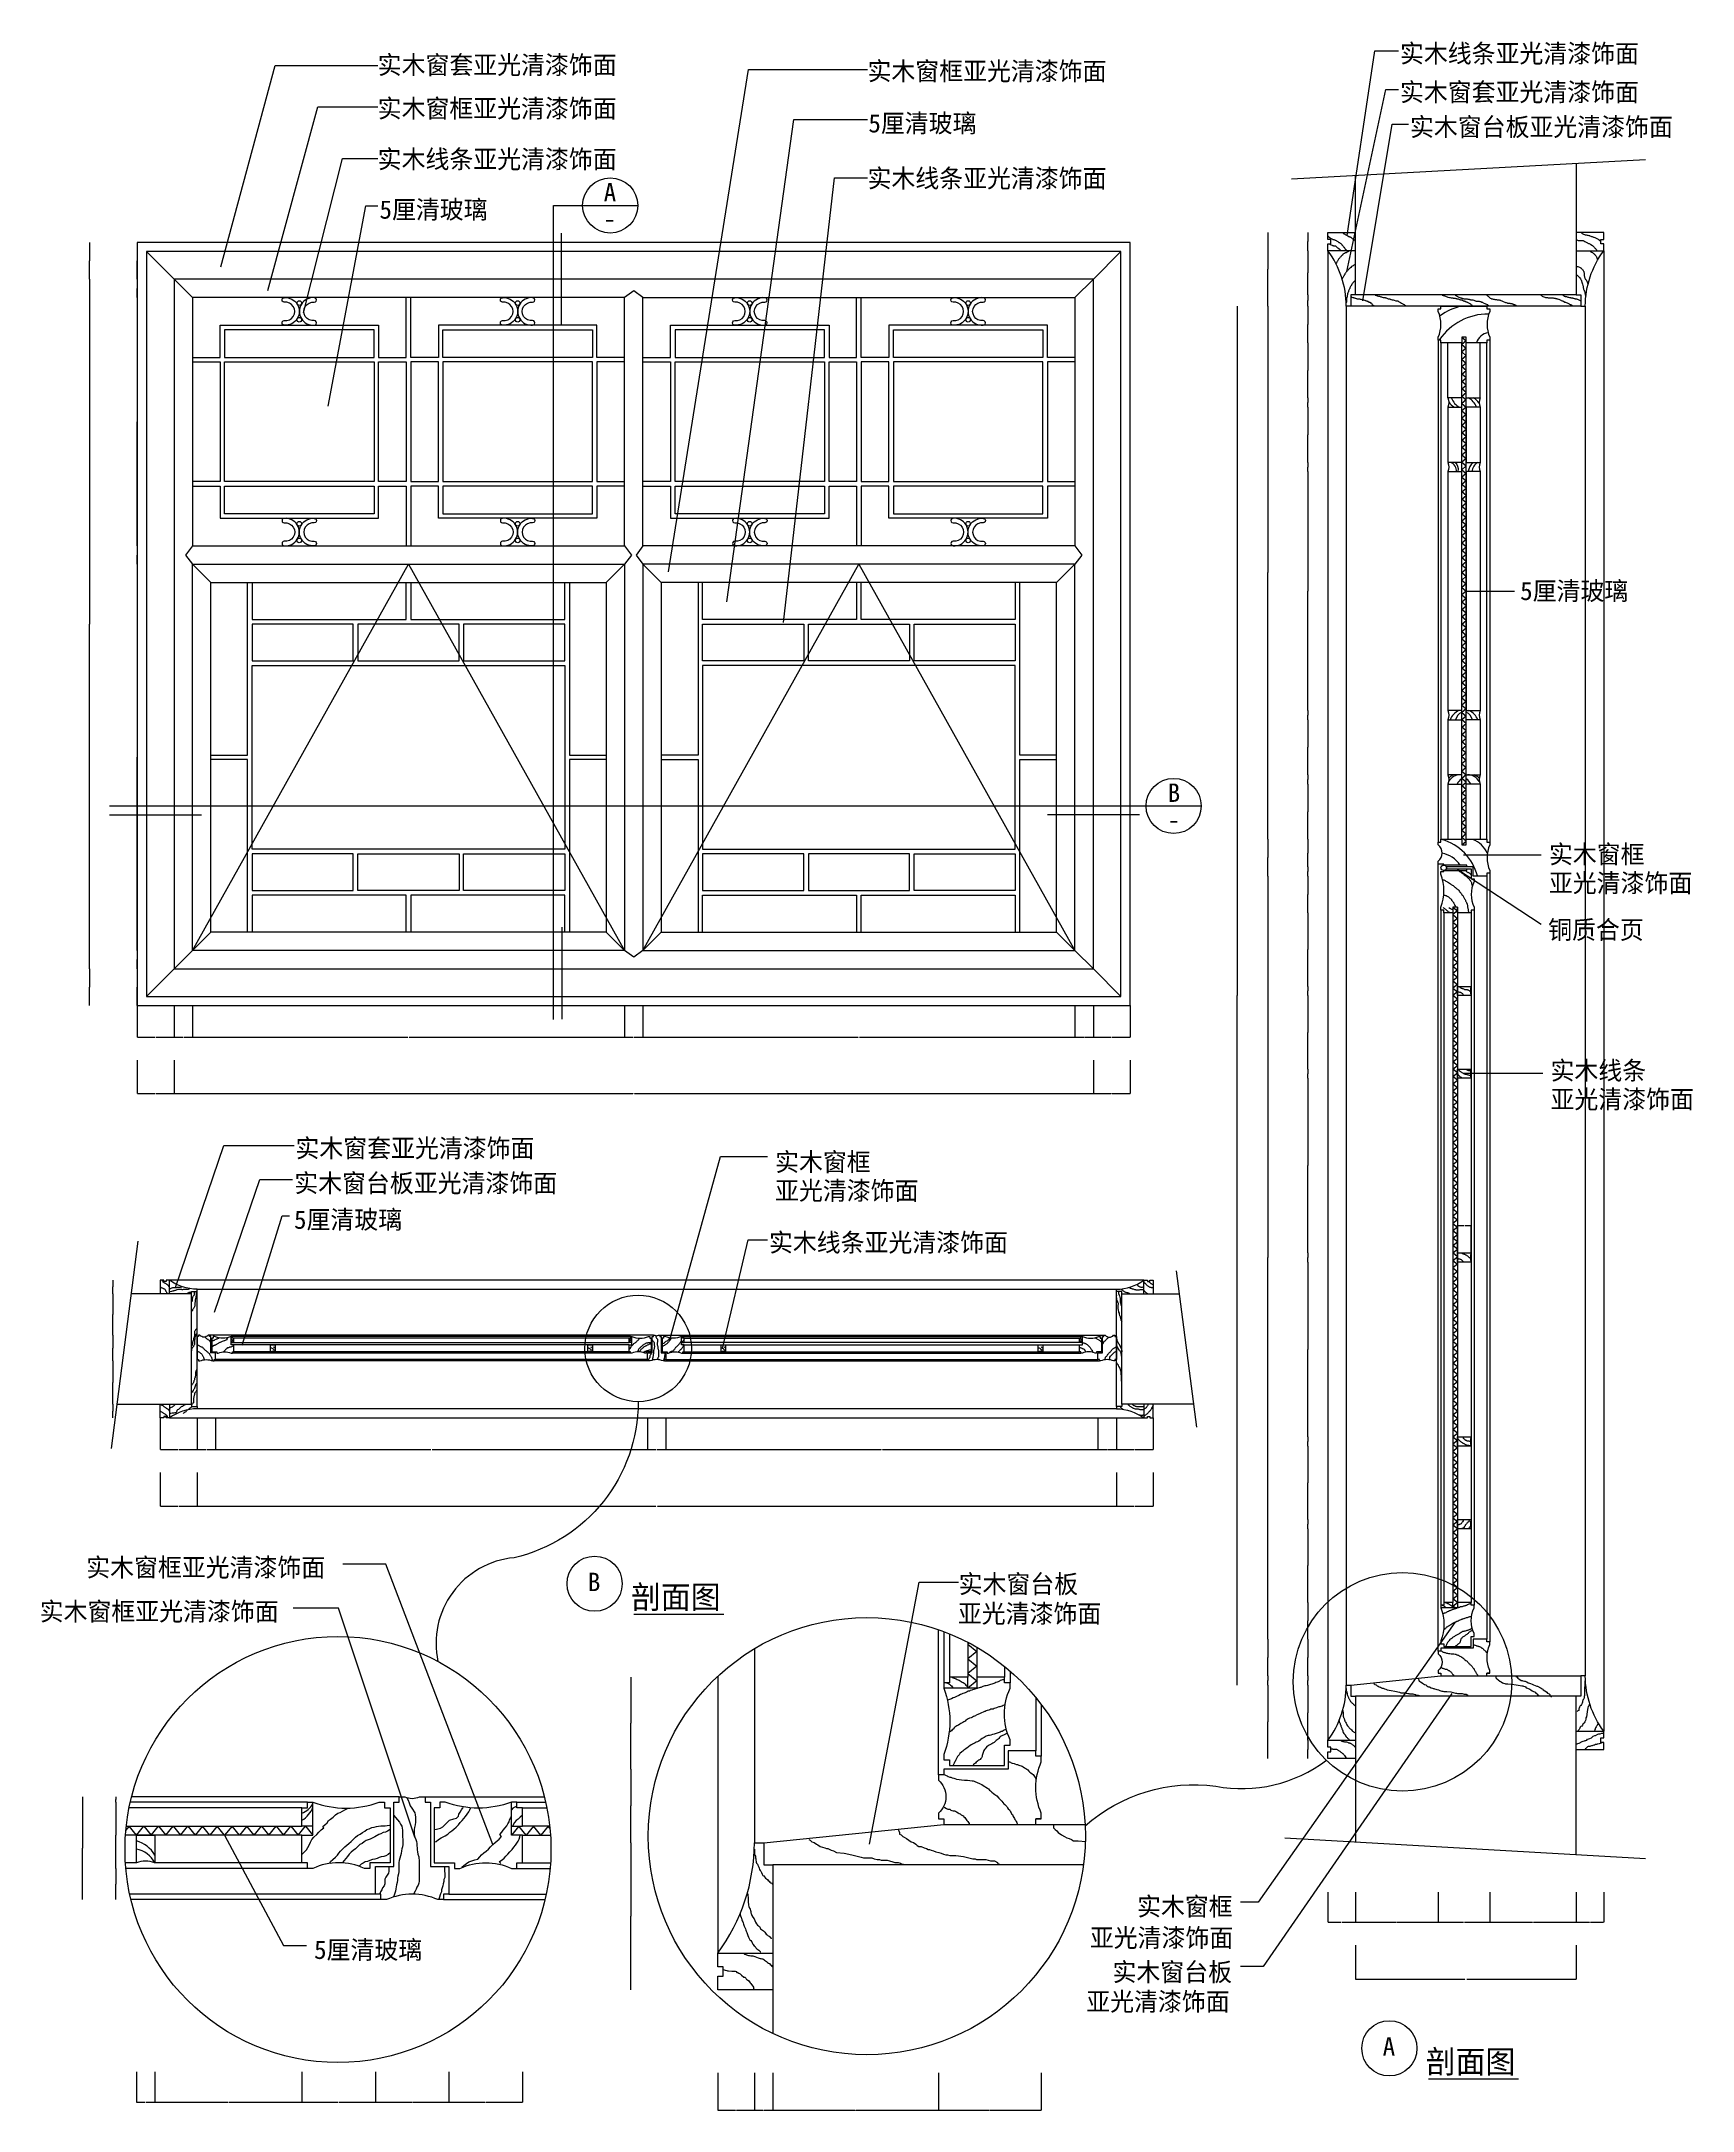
# Model space of a CAD drawing. Header units: metres. Extents: x 4 to 3597, y 195 to 4697.
import ezdxf

# ---------------------------------------------------------------- set-up
doc = ezdxf.new("R2010")
doc.units = ezdxf.units.M
for name, color, linetype in [('2', 2, 'Continuous'), ('3', 3, 'Continuous'), ('4', 4, 'Continuous'), ('7', 7, 'Continuous'), ('BH', 3, 'Continuous'), ('DIM', 3, 'Continuous'), ('TEXT', 3, 'Continuous')]:
    doc.layers.add(name, color=color, linetype=linetype)
doc.dimstyles.get("Standard").update_dxf_attribs({"dimtxt": 2.5, "dimasz": 2.5, "dimexe": 1.25, "dimexo": 0.625, "dimtad": 1, "dimcen": 2.5, "dimazin": 3, "dimtfac": 1, "dimtmove": 0, "dimatfit": 3})

# ---------------------------------------------------------------- blocks, each defined once
blk = doc.blocks.new('BH2')
at = {"layer": 'BH'}
blk.add_lwpolyline([(0, 32), (5, 28), (0, 24), (5, 20), (0, 16), (5, 12), (0, 8), (5, 4), (0, 0)], dxfattribs=at)
blk = doc.blocks.new('*D1')
for p, q in [((571.23, 279.53), (571.23, 213.6)), ((731.23, 279.53), (731.23, 213.6)), ((571.48, 213.6), (650.23, 213.6)), ((652.23, 213.6), (730.98, 213.6))]:
    blk.add_line(p, q)
at = {"layer": 'Defpoints'}
for p in [(571.23, 279.53), (731.23, 279.53), (571.23, 213.6)]:
    blk.add_point(p, dxfattribs=at)
at = {"layer": 'DIM', "insert": (651.23, 213.6), "char_height": 1, "attachment_point": 5}
blk.add_mtext('40', dxfattribs=at)
blk = doc.blocks.new('*D2')
for p, q in [((383.18, 1701.98), (383.18, 1633.38)), ((1323.18, 1701.98), (1323.18, 1633.38)), ((383.43, 1633.38), (851.68, 1633.38)), ((854.68, 1633.38), (1322.93, 1633.38))]:
    blk.add_line(p, q)
at = {"layer": 'Defpoints'}
for p in [(383.18, 1701.98), (1323.18, 1701.98), (383.18, 1633.38)]:
    blk.add_point(p, dxfattribs=at)
at = {"layer": 'DIM', "insert": (853.18, 1633.38), "char_height": 1, "attachment_point": 5}
blk.add_mtext('940', dxfattribs=at)
blk = doc.blocks.new('*D3')
for p, q in [((343.18, 1583.38), (343.18, 1510.34)), ((2343.18, 1583.38), (2343.18, 1510.34)), ((343.43, 1510.34), (1341.18, 1510.34)), ((1345.18, 1510.34), (2342.93, 1510.34))]:
    blk.add_line(p, q)
at = {"layer": 'Defpoints'}
for p in [(343.18, 1583.38), (2343.18, 1583.38), (343.18, 1510.34)]:
    blk.add_point(p, dxfattribs=at)
at = {"layer": 'DIM', "insert": (1343.18, 1510.34), "char_height": 1, "attachment_point": 5}
blk.add_mtext('2000', dxfattribs=at)
blk = doc.blocks.new('*D4')
for p, q in [((293.17, 2480.59), (293.17, 2407.55)), ((2293.17, 2480.59), (2293.17, 2407.55)), ((293.42, 2407.55), (1291.17, 2407.55)), ((1295.17, 2407.55), (2292.92, 2407.55))]:
    blk.add_line(p, q)
at = {"layer": 'Defpoints'}
for p in [(293.17, 2480.59), (2293.17, 2480.59), (293.17, 2407.55)]:
    blk.add_point(p, dxfattribs=at)
at = {"layer": 'DIM', "insert": (1293.17, 2407.55), "char_height": 1, "attachment_point": 5}
blk.add_mtext('2000', dxfattribs=at)
blk = doc.blocks.new('*D5')
for p, q in [((333.17, 2599.19), (333.17, 2530.59)), ((1273.17, 2599.19), (1273.17, 2530.59)), ((333.42, 2530.59), (801.67, 2530.59)), ((804.67, 2530.59), (1272.92, 2530.59))]:
    blk.add_line(p, q)
at = {"layer": 'Defpoints'}
for p in [(333.17, 2599.19), (1273.17, 2599.19), (333.17, 2530.59)]:
    blk.add_point(p, dxfattribs=at)
at = {"layer": 'DIM', "insert": (803.17, 2530.59), "char_height": 1, "attachment_point": 5}
blk.add_mtext('940', dxfattribs=at)
blk = doc.blocks.new('*D6')
for p, q in [((159.41, 1986.98), (159.16, 1986.98)), ((159.66, 2001.98), (159.66, 1986.98)), ((159.66, 1971.98), (159.66, 1986.98)), ((159.66, 1986.98), (159.66, 1986.98)), ((159.91, 1986.98), (160.16, 1986.98))]:
    blk.add_line(p, q)
at = {"layer": 'Defpoints'}
for p in [(159.66, 2001.98), (159.66, 1986.98), (159.66, 1971.98)]:
    blk.add_point(p, dxfattribs=at)
at = {"layer": 'DIM', "insert": (159.66, 1988.105), "char_height": 1, "attachment_point": 5}
blk.add_mtext('0', dxfattribs=at)
blk = doc.blocks.new('*D7')
for p, q in [((211.23, 279.53), (211.23, 213.6)), ((251.23, 279.53), (251.23, 213.6)), ((211.48, 213.6), (230.23, 213.6)), ((232.23, 213.6), (250.98, 213.6))]:
    blk.add_line(p, q)
at = {"layer": 'Defpoints'}
for p in [(211.23, 279.53), (251.23, 279.53), (211.23, 213.6)]:
    blk.add_point(p, dxfattribs=at)
at = {"layer": 'DIM', "insert": (231.23, 213.6), "char_height": 1, "attachment_point": 5}
blk.add_mtext('10', dxfattribs=at)
blk = doc.blocks.new('*D8')
for p, q in [((251.23, 279.53), (251.23, 213.6)), ((571.23, 279.53), (571.23, 213.6)), ((251.48, 213.6), (410.23, 213.6)), ((412.23, 213.6), (570.98, 213.6))]:
    blk.add_line(p, q)
at = {"layer": 'Defpoints'}
for p in [(251.23, 279.53), (571.23, 279.53), (251.23, 213.6)]:
    blk.add_point(p, dxfattribs=at)
at = {"layer": 'DIM', "insert": (411.23, 213.6), "char_height": 1, "attachment_point": 5}
blk.add_mtext('80', dxfattribs=at)
blk = doc.blocks.new('*D9')
for p, q in [((93.97, 878.22), (93.97, 766.22)), ((93.72, 766.22), (93.47, 766.22)), ((93.97, 654.22), (93.97, 766.22)), ((93.97, 766.22), (93.97, 766.22)), ((94.22, 766.22), (94.47, 766.22))]:
    blk.add_line(p, q)
at = {"layer": 'Defpoints'}
for p in [(93.97, 878.22), (93.97, 766.22), (93.97, 654.22)]:
    blk.add_point(p, dxfattribs=at)
at = {"layer": 'DIM', "insert": (93.97, 767.345), "char_height": 1, "attachment_point": 5}
blk.add_mtext('56', dxfattribs=at)
blk = doc.blocks.new('*D10')
for p, q in [((166.17, 866.22), (166.17, 794.22)), ((165.92, 794.22), (165.67, 794.22)), ((166.17, 722.22), (166.17, 794.22)), ((166.17, 794.22), (166.17, 794.22)), ((166.42, 794.22), (166.67, 794.22))]:
    blk.add_line(p, q)
at = {"layer": 'Defpoints'}
for p in [(166.17, 866.22), (166.17, 794.22), (166.17, 722.22)]:
    blk.add_point(p, dxfattribs=at)
at = {"layer": 'DIM', "insert": (166.17, 795.345), "char_height": 1, "attachment_point": 5}
blk.add_mtext('36', dxfattribs=at)
blk = doc.blocks.new('*D11')
for p, q in [((166.17, 722.22), (166.17, 688.22)), ((165.92, 688.22), (165.67, 688.22)), ((166.17, 654.22), (166.17, 688.22)), ((166.17, 688.22), (166.17, 688.22)), ((166.42, 688.22), (166.67, 688.22))]:
    blk.add_line(p, q)
at = {"layer": 'Defpoints'}
for p in [(166.17, 722.22), (166.17, 688.22), (166.17, 654.22)]:
    blk.add_point(p, dxfattribs=at)
at = {"layer": 'DIM', "insert": (166.17, 689.345), "char_height": 1, "attachment_point": 5}
blk.add_mtext('17', dxfattribs=at)
blk = doc.blocks.new('*D12')
for p, q in [((165.92, 872.22), (165.67, 872.22)), ((166.17, 878.22), (166.17, 872.22)), ((166.17, 866.22), (166.17, 872.22)), ((166.17, 872.22), (166.17, 872.22)), ((166.42, 872.22), (166.67, 872.22))]:
    blk.add_line(p, q)
at = {"layer": 'Defpoints'}
for p in [(166.17, 878.22), (166.17, 872.22), (166.17, 866.22)]:
    blk.add_point(p, dxfattribs=at)
at = {"layer": 'DIM', "insert": (166.17, 873.345), "char_height": 1, "attachment_point": 5}
blk.add_mtext('3 ', dxfattribs=at)
blk = doc.blocks.new('*D13')
for p, q in [((263.18, 1583.38), (263.18, 1510.34)), ((343.18, 1583.38), (343.18, 1510.34)), ((263.43, 1510.34), (302.18, 1510.34)), ((304.18, 1510.34), (342.93, 1510.34))]:
    blk.add_line(p, q)
at = {"layer": 'Defpoints'}
for p in [(263.18, 1583.38), (343.18, 1583.38), (263.18, 1510.34)]:
    blk.add_point(p, dxfattribs=at)
at = {"layer": 'DIM', "insert": (303.18, 1510.34), "char_height": 1, "attachment_point": 5}
blk.add_mtext('80', dxfattribs=at)
blk = doc.blocks.new('*D14')
for p, q in [((159.41, 1716.98), (159.16, 1716.98)), ((159.66, 1731.98), (159.66, 1716.98)), ((159.66, 1701.98), (159.66, 1716.98)), ((159.66, 1716.98), (159.66, 1716.98)), ((159.91, 1716.98), (160.16, 1716.98))]:
    blk.add_line(p, q)
at = {"layer": 'Defpoints'}
for p in [(159.66, 1731.98), (159.66, 1716.98), (159.66, 1701.98)]:
    blk.add_point(p, dxfattribs=at)
at = {"layer": 'DIM', "insert": (159.66, 1718.105), "char_height": 1, "attachment_point": 5}
blk.add_mtext('0', dxfattribs=at)
blk = doc.blocks.new('*D15')
for p, q in [((159.66, 1825.98), (159.66, 1778.98)), ((159.41, 1778.98), (159.16, 1778.98)), ((159.66, 1731.98), (159.66, 1778.98)), ((159.66, 1778.98), (159.66, 1778.98)), ((159.91, 1778.98), (160.16, 1778.98))]:
    blk.add_line(p, q)
at = {"layer": 'Defpoints'}
for p in [(159.66, 1825.98), (159.66, 1778.98), (159.66, 1731.98)]:
    blk.add_point(p, dxfattribs=at)
at = {"layer": 'DIM', "insert": (159.66, 1780.105), "char_height": 1, "attachment_point": 5}
blk.add_mtext('0', dxfattribs=at)
blk = doc.blocks.new('*D16')
for p, q in [((159.41, 1853.98), (159.16, 1853.98)), ((159.66, 1881.98), (159.66, 1853.98)), ((159.66, 1825.98), (159.66, 1853.98)), ((159.66, 1853.98), (159.66, 1853.98)), ((159.91, 1853.98), (160.16, 1853.98))]:
    blk.add_line(p, q)
at = {"layer": 'Defpoints'}
for p in [(159.66, 1881.98), (159.66, 1853.98), (159.66, 1825.98)]:
    blk.add_point(p, dxfattribs=at)
at = {"layer": 'DIM', "insert": (159.66, 1855.105), "char_height": 1, "attachment_point": 5}
blk.add_mtext('0', dxfattribs=at)
blk = doc.blocks.new('*D17')
for p, q in [((159.66, 1971.98), (159.66, 1926.98)), ((159.41, 1926.98), (159.16, 1926.98)), ((159.66, 1881.98), (159.66, 1926.98)), ((159.66, 1926.98), (159.66, 1926.98)), ((159.91, 1926.98), (160.16, 1926.98))]:
    blk.add_line(p, q)
at = {"layer": 'Defpoints'}
for p in [(159.66, 1971.98), (159.66, 1926.98), (159.66, 1881.98)]:
    blk.add_point(p, dxfattribs=at)
at = {"layer": 'DIM', "insert": (159.66, 1928.105), "char_height": 1, "attachment_point": 5}
blk.add_mtext('0', dxfattribs=at)
blk = doc.blocks.new('*D18')
for p, q in [((343.18, 1701.98), (343.18, 1633.38)), ((383.18, 1701.98), (383.18, 1633.38)), ((343.43, 1633.38), (362.18, 1633.38)), ((364.18, 1633.38), (382.93, 1633.38))]:
    blk.add_line(p, q)
at = {"layer": 'Defpoints'}
for p in [(343.18, 1701.98), (383.18, 1701.98), (343.18, 1633.38)]:
    blk.add_point(p, dxfattribs=at)
at = {"layer": 'DIM', "insert": (363.18, 1633.38), "char_height": 1, "attachment_point": 5}
blk.add_mtext('40', dxfattribs=at)
blk = doc.blocks.new('*D19')
for p, q in [((263.18, 1701.98), (263.18, 1633.38)), ((343.18, 1701.98), (343.18, 1633.38)), ((263.43, 1633.38), (302.18, 1633.38)), ((304.18, 1633.38), (342.93, 1633.38))]:
    blk.add_line(p, q)
at = {"layer": 'Defpoints'}
for p in [(263.18, 1701.98), (343.18, 1701.98), (263.18, 1633.38)]:
    blk.add_point(p, dxfattribs=at)
at = {"layer": 'DIM', "insert": (303.18, 1633.38), "char_height": 1, "attachment_point": 5}
blk.add_mtext('80', dxfattribs=at)
blk = doc.blocks.new('*D20')
for p, q in [((109.12, 4179.19), (109.12, 3429.19)), ((108.87, 3429.19), (108.62, 3429.19)), ((109.12, 2679.19), (109.12, 3429.19)), ((109.12, 3429.19), (109.12, 3429.19)), ((109.37, 3429.19), (109.62, 3429.19))]:
    blk.add_line(p, q)
at = {"layer": 'Defpoints'}
for p in [(109.12, 4179.19), (109.12, 3429.19), (109.12, 2679.19)]:
    blk.add_point(p, dxfattribs=at)
at = {"layer": 'DIM', "insert": (109.12, 3430.315), "char_height": 1, "attachment_point": 5}
blk.add_mtext('0', dxfattribs=at)
blk = doc.blocks.new('*D21')
for p, q in [((213.17, 4139.19), (213.17, 3869.19)), ((212.92, 3869.19), (212.67, 3869.19)), ((213.17, 3599.19), (213.17, 3869.19)), ((213.17, 3869.19), (213.17, 3869.19)), ((213.42, 3869.19), (213.67, 3869.19))]:
    blk.add_line(p, q)
at = {"layer": 'Defpoints'}
for p in [(213.17, 4139.19), (213.17, 3869.19), (213.17, 3599.19)]:
    blk.add_point(p, dxfattribs=at)
at = {"layer": 'DIM', "insert": (213.17, 3870.315), "char_height": 1, "attachment_point": 5}
blk.add_mtext('0', dxfattribs=at)
blk = doc.blocks.new('*D22')
for p, q in [((213.17, 3559.19), (213.17, 3139.19)), ((212.92, 3139.19), (212.67, 3139.19)), ((213.17, 2719.19), (213.17, 3139.19)), ((213.17, 3139.19), (213.17, 3139.19)), ((213.42, 3139.19), (213.67, 3139.19))]:
    blk.add_line(p, q)
at = {"layer": 'Defpoints'}
for p in [(213.17, 3559.19), (213.17, 3139.19), (213.17, 2719.19)]:
    blk.add_point(p, dxfattribs=at)
at = {"layer": 'DIM', "insert": (213.17, 3140.315), "char_height": 1, "attachment_point": 5}
blk.add_mtext('0', dxfattribs=at)
blk = doc.blocks.new('*D23')
for p, q in [((293.17, 2599.19), (293.17, 2530.59)), ((333.17, 2599.19), (333.17, 2530.59)), ((293.42, 2530.59), (312.17, 2530.59)), ((314.17, 2530.59), (332.92, 2530.59))]:
    blk.add_line(p, q)
at = {"layer": 'Defpoints'}
for p in [(293.17, 2599.19), (333.17, 2599.19), (293.17, 2530.59)]:
    blk.add_point(p, dxfattribs=at)
at = {"layer": 'DIM', "insert": (313.17, 2530.59), "char_height": 1, "attachment_point": 5}
blk.add_mtext('40', dxfattribs=at)
blk = doc.blocks.new('*D24')
for p, q in [((213.17, 2599.19), (213.17, 2530.59)), ((293.17, 2599.19), (293.17, 2530.59)), ((213.42, 2530.59), (252.17, 2530.59)), ((254.17, 2530.59), (292.92, 2530.59))]:
    blk.add_line(p, q)
at = {"layer": 'Defpoints'}
for p in [(213.17, 2599.19), (293.17, 2599.19), (213.17, 2530.59)]:
    blk.add_point(p, dxfattribs=at)
at = {"layer": 'DIM', "insert": (253.17, 2530.59), "char_height": 1, "attachment_point": 5}
blk.add_mtext('80', dxfattribs=at)
blk = doc.blocks.new('*D25')
for p, q in [((213.17, 2480.59), (213.17, 2407.55)), ((293.17, 2480.59), (293.17, 2407.55)), ((213.42, 2407.55), (252.17, 2407.55)), ((254.17, 2407.55), (292.92, 2407.55))]:
    blk.add_line(p, q)
at = {"layer": 'Defpoints'}
for p in [(213.17, 2480.59), (293.17, 2480.59), (213.17, 2407.55)]:
    blk.add_point(p, dxfattribs=at)
at = {"layer": 'DIM', "insert": (253.17, 2407.55), "char_height": 1, "attachment_point": 5}
blk.add_mtext('80', dxfattribs=at)
blk = doc.blocks.new('*D26')
for p, q in [((213.17, 2719.19), (213.17, 2699.19)), ((212.92, 2699.19), (212.67, 2699.19)), ((213.17, 2679.19), (213.17, 2699.19)), ((213.17, 2699.19), (213.17, 2699.19)), ((213.42, 2699.19), (213.67, 2699.19))]:
    blk.add_line(p, q)
at = {"layer": 'Defpoints'}
for p in [(213.17, 2719.19), (213.17, 2699.19), (213.17, 2679.19)]:
    blk.add_point(p, dxfattribs=at)
at = {"layer": 'DIM', "insert": (213.17, 2700.315), "char_height": 1, "attachment_point": 5}
blk.add_mtext('0', dxfattribs=at)
blk = doc.blocks.new('*D27')
for p, q in [((109.12, 2679.19), (109.12, 2639.19)), ((108.87, 2639.19), (108.62, 2639.19)), ((109.12, 2599.19), (109.12, 2639.19)), ((109.12, 2639.19), (109.12, 2639.19)), ((109.37, 2639.19), (109.62, 2639.19))]:
    blk.add_line(p, q)
at = {"layer": 'Defpoints'}
for p in [(109.12, 2679.19), (109.12, 2639.19), (109.12, 2599.19)]:
    blk.add_point(p, dxfattribs=at)
at = {"layer": 'DIM', "insert": (109.12, 2640.315), "char_height": 1, "attachment_point": 5}
blk.add_mtext('0', dxfattribs=at)
blk = doc.blocks.new('*D28')
for p, q in [((213.17, 2679.19), (213.17, 2639.19)), ((212.92, 2639.19), (212.67, 2639.19)), ((213.17, 2599.19), (213.17, 2639.19)), ((213.17, 2639.19), (213.17, 2639.19)), ((213.42, 2639.19), (213.67, 2639.19))]:
    blk.add_line(p, q)
at = {"layer": 'Defpoints'}
for p in [(213.17, 2679.19), (213.17, 2639.19), (213.17, 2599.19)]:
    blk.add_point(p, dxfattribs=at)
at = {"layer": 'DIM', "insert": (213.17, 2640.315), "char_height": 1, "attachment_point": 5}
blk.add_mtext('0', dxfattribs=at)
blk = doc.blocks.new('*D29')
for p, q in [((212.92, 3579.19), (212.67, 3579.19)), ((213.17, 3599.19), (213.17, 3579.19)), ((213.17, 3559.19), (213.17, 3579.19)), ((213.17, 3579.19), (213.17, 3579.19)), ((213.42, 3579.19), (213.67, 3579.19))]:
    blk.add_line(p, q)
at = {"layer": 'Defpoints'}
for p in [(213.17, 3599.19), (213.17, 3579.19), (213.17, 3559.19)]:
    blk.add_point(p, dxfattribs=at)
at = {"layer": 'DIM', "insert": (213.17, 3580.315), "char_height": 1, "attachment_point": 5}
blk.add_mtext('0', dxfattribs=at)
blk = doc.blocks.new('*D30')
for p, q in [((109.12, 4259.19), (109.12, 4219.19)), ((108.87, 4219.19), (108.62, 4219.19)), ((109.12, 4179.19), (109.12, 4219.19)), ((109.12, 4219.19), (109.12, 4219.19)), ((109.37, 4219.19), (109.62, 4219.19))]:
    blk.add_line(p, q)
at = {"layer": 'Defpoints'}
for p in [(109.12, 4259.19), (109.12, 4219.19), (109.12, 4179.19)]:
    blk.add_point(p, dxfattribs=at)
at = {"layer": 'DIM', "insert": (109.12, 4220.315), "char_height": 1, "attachment_point": 5}
blk.add_mtext('0', dxfattribs=at)
blk = doc.blocks.new('*D31')
for p, q in [((213.17, 4259.19), (213.17, 4219.19)), ((212.92, 4219.19), (212.67, 4219.19)), ((213.17, 4179.19), (213.17, 4219.19)), ((213.17, 4219.19), (213.17, 4219.19)), ((213.42, 4219.19), (213.67, 4219.19))]:
    blk.add_line(p, q)
at = {"layer": 'Defpoints'}
for p in [(213.17, 4259.19), (213.17, 4219.19), (213.17, 4179.19)]:
    blk.add_point(p, dxfattribs=at)
at = {"layer": 'DIM', "insert": (213.17, 4220.315), "char_height": 1, "attachment_point": 5}
blk.add_mtext('0', dxfattribs=at)
blk = doc.blocks.new('*D32')
for p, q in [((212.92, 4159.19), (212.67, 4159.19)), ((213.17, 4179.19), (213.17, 4159.19)), ((213.17, 4139.19), (213.17, 4159.19)), ((213.17, 4159.19), (213.17, 4159.19)), ((213.42, 4159.19), (213.67, 4159.19))]:
    blk.add_line(p, q)
at = {"layer": 'Defpoints'}
for p in [(213.17, 4179.19), (213.17, 4159.19), (213.17, 4139.19)]:
    blk.add_point(p, dxfattribs=at)
at = {"layer": 'DIM', "insert": (213.17, 4160.315), "char_height": 1, "attachment_point": 5}
blk.add_mtext('0', dxfattribs=at)
blk = doc.blocks.new('*D33')
for p, q in [((2606.14, 4120.92), (2606.14, 2620.92)), ((2605.89, 2620.92), (2605.64, 2620.92)), ((2606.14, 1120.92), (2606.14, 2620.92)), ((2606.14, 2620.92), (2606.14, 2620.92)), ((2606.39, 2620.92), (2606.64, 2620.92))]:
    blk.add_line(p, q)
at = {"layer": 'Defpoints'}
for p in [(2606.14, 4120.92), (2606.14, 2620.92), (2606.14, 1120.92)]:
    blk.add_point(p, dxfattribs=at)
at = {"layer": 'DIM', "insert": (2606.14, 2622.045), "char_height": 1, "attachment_point": 5}
blk.add_mtext('1500', dxfattribs=at)
blk = doc.blocks.new('*D34')
for p, q in [((2672.4, 2880.92), (2672.4, 2050.92)), ((2672.15, 2050.92), (2671.9, 2050.92)), ((2672.4, 1220.92), (2672.4, 2050.92)), ((2672.4, 2050.92), (2672.4, 2050.92)), ((2672.65, 2050.92), (2672.9, 2050.92))]:
    blk.add_line(p, q)
at = {"layer": 'Defpoints'}
for p in [(2672.4, 2880.92), (2672.4, 2050.92), (2672.4, 1220.92)]:
    blk.add_point(p, dxfattribs=at)
at = {"layer": 'DIM', "insert": (2672.4, 2052.045), "char_height": 1, "attachment_point": 5}
blk.add_mtext('0', dxfattribs=at)
blk = doc.blocks.new('*D35')
for p, q in [((2759.75, 2040.92), (2759.75, 1850.92)), ((2759.5, 1850.92), (2759.25, 1850.92)), ((2759.75, 1660.92), (2759.75, 1850.92)), ((2759.75, 1850.92), (2759.75, 1850.92)), ((2760, 1850.92), (2760.25, 1850.92))]:
    blk.add_line(p, q)
at = {"layer": 'Defpoints'}
for p in [(2759.75, 2040.92), (2759.75, 1850.92), (2759.75, 1660.92)]:
    blk.add_point(p, dxfattribs=at)
at = {"layer": 'DIM', "insert": (2759.75, 1852.045), "char_height": 1, "attachment_point": 5}
blk.add_mtext('190', dxfattribs=at)
blk = doc.blocks.new('*D36')
for p, q in [((3343.46, 670.17), (3343.46, 605.36)), ((3403.46, 670.17), (3403.46, 605.36)), ((3343.71, 605.36), (3372.46, 605.36)), ((3374.46, 605.36), (3403.21, 605.36))]:
    blk.add_line(p, q)
at = {"layer": 'Defpoints'}
for p in [(3343.46, 670.17), (3403.46, 670.17), (3343.46, 605.36)]:
    blk.add_point(p, dxfattribs=at)
at = {"layer": 'DIM', "insert": (3373.46, 605.36), "char_height": 1, "attachment_point": 5}
blk.add_mtext('30', dxfattribs=at)
blk = doc.blocks.new('*D37')
for p, q in [((1955.89, 277.52), (1955.89, 195.94)), ((2179.89, 277.52), (2179.89, 195.94)), ((1956.14, 195.94), (2066.89, 195.94)), ((2068.89, 195.94), (2179.64, 195.94))]:
    blk.add_line(p, q)
at = {"layer": 'Defpoints'}
for p in [(1955.89, 277.52), (2179.89, 277.52), (1955.89, 195.94)]:
    blk.add_point(p, dxfattribs=at)
at = {"layer": 'DIM', "insert": (2067.89, 195.94), "char_height": 1, "attachment_point": 5}
blk.add_mtext('56', dxfattribs=at)
blk = doc.blocks.new('*D38')
for p, q in [((1363.18, 1701.98), (1363.18, 1633.38)), ((2303.18, 1701.98), (2303.18, 1633.38)), ((1363.43, 1633.38), (1831.68, 1633.38)), ((1834.68, 1633.38), (2302.93, 1633.38))]:
    blk.add_line(p, q)
at = {"layer": 'Defpoints'}
for p in [(1363.18, 1701.98), (2303.18, 1701.98), (1363.18, 1633.38)]:
    blk.add_point(p, dxfattribs=at)
at = {"layer": 'DIM', "insert": (1833.18, 1633.38), "char_height": 1, "attachment_point": 5}
blk.add_mtext('940', dxfattribs=at)
blk = doc.blocks.new('*D39')
for p, q in [((1286.55, 1138.04), (1286.55, 1038.04)), ((1286.3, 1038.04), (1286.05, 1038.04)), ((1286.55, 938.04), (1286.55, 1038.04)), ((1286.55, 1038.04), (1286.55, 1038.04)), ((1286.8, 1038.04), (1287.05, 1038.04))]:
    blk.add_line(p, q)
at = {"layer": 'Defpoints'}
for p in [(1286.55, 1138.04), (1286.55, 1038.04), (1286.55, 938.04)]:
    blk.add_point(p, dxfattribs=at)
at = {"layer": 'DIM', "insert": (1286.55, 1039.165), "char_height": 1, "attachment_point": 5}
blk.add_mtext('50', dxfattribs=at)
blk = doc.blocks.new('*D40')
for p, q in [((1286.55, 778.04), (1286.55, 618.04)), ((1286.3, 618.04), (1286.05, 618.04)), ((1286.55, 458.04), (1286.55, 618.04)), ((1286.55, 618.04), (1286.55, 618.04)), ((1286.8, 618.04), (1287.05, 618.04))]:
    blk.add_line(p, q)
at = {"layer": 'Defpoints'}
for p in [(1286.55, 778.04), (1286.55, 618.04), (1286.55, 458.04)]:
    blk.add_point(p, dxfattribs=at)
at = {"layer": 'DIM', "insert": (1286.55, 619.165), "char_height": 1, "attachment_point": 5}
blk.add_mtext('80', dxfattribs=at)
blk = doc.blocks.new('*D41')
for p, q in [((1286.55, 938.04), (1286.55, 858.04)), ((1286.3, 858.04), (1286.05, 858.04)), ((1286.55, 778.04), (1286.55, 858.04)), ((1286.55, 858.04), (1286.55, 858.04)), ((1286.8, 858.04), (1287.05, 858.04))]:
    blk.add_line(p, q)
at = {"layer": 'Defpoints'}
for p in [(1286.55, 938.04), (1286.55, 858.04), (1286.55, 778.04)]:
    blk.add_point(p, dxfattribs=at)
at = {"layer": 'DIM', "insert": (1286.55, 859.165), "char_height": 1, "attachment_point": 5}
blk.add_mtext('40', dxfattribs=at)
blk = doc.blocks.new('*D42')
for p, q in [((891.23, 279.53), (891.23, 213.6)), ((1051.23, 279.53), (1051.23, 213.6)), ((891.48, 213.6), (970.23, 213.6)), ((972.23, 213.6), (1050.98, 213.6))]:
    blk.add_line(p, q)
at = {"layer": 'Defpoints'}
for p in [(891.23, 279.53), (1051.23, 279.53), (891.23, 213.6)]:
    blk.add_point(p, dxfattribs=at)
at = {"layer": 'DIM', "insert": (971.23, 213.6), "char_height": 1, "attachment_point": 5}
blk.add_mtext('40', dxfattribs=at)
blk = doc.blocks.new('*D43')
for p, q in [((731.23, 279.53), (731.23, 213.6)), ((891.23, 279.53), (891.23, 213.6)), ((731.48, 213.6), (810.23, 213.6)), ((812.23, 213.6), (890.98, 213.6))]:
    blk.add_line(p, q)
at = {"layer": 'Defpoints'}
for p in [(731.23, 279.53), (891.23, 279.53), (731.23, 213.6)]:
    blk.add_point(p, dxfattribs=at)
at = {"layer": 'DIM', "insert": (811.23, 213.6), "char_height": 1, "attachment_point": 5}
blk.add_mtext('40', dxfattribs=at)
blk = doc.blocks.new('*D44')
for p, q in [((1595.89, 277.52), (1595.89, 195.94)), ((1955.89, 277.52), (1955.89, 195.94)), ((1596.14, 195.94), (1774.89, 195.94)), ((1776.89, 195.94), (1955.64, 195.94))]:
    blk.add_line(p, q)
at = {"layer": 'Defpoints'}
for p in [(1595.89, 277.52), (1955.89, 277.52), (1595.89, 195.94)]:
    blk.add_point(p, dxfattribs=at)
at = {"layer": 'DIM', "insert": (1775.89, 195.94), "char_height": 1, "attachment_point": 5}
blk.add_mtext('80', dxfattribs=at)
blk = doc.blocks.new('*D45')
for p, q in [((1555.89, 277.52), (1555.89, 195.94)), ((1595.89, 277.52), (1595.89, 195.94)), ((1556.14, 195.94), (1574.89, 195.94)), ((1576.89, 195.94), (1595.64, 195.94))]:
    blk.add_line(p, q)
at = {"layer": 'Defpoints'}
for p in [(1555.89, 277.52), (1595.89, 277.52), (1555.89, 195.94)]:
    blk.add_point(p, dxfattribs=at)
at = {"layer": 'DIM', "insert": (1575.89, 195.94), "char_height": 1, "attachment_point": 5}
blk.add_mtext('10', dxfattribs=at)
blk = doc.blocks.new('*D46')
for p, q in [((1475.89, 277.52), (1475.89, 195.94)), ((1555.89, 277.52), (1555.89, 195.94)), ((1476.14, 195.94), (1514.89, 195.94)), ((1516.89, 195.94), (1555.64, 195.94))]:
    blk.add_line(p, q)
at = {"layer": 'Defpoints'}
for p in [(1475.89, 277.52), (1555.89, 277.52), (1475.89, 195.94)]:
    blk.add_point(p, dxfattribs=at)
at = {"layer": 'DIM', "insert": (1515.89, 195.94), "char_height": 1, "attachment_point": 5}
blk.add_mtext('20', dxfattribs=at)
blk = doc.blocks.new('*D47')
for p, q in [((1323.18, 1701.98), (1323.18, 1633.38)), ((1363.18, 1701.98), (1363.18, 1633.38)), ((1323.43, 1633.38), (1342.18, 1633.38)), ((1344.18, 1633.38), (1362.93, 1633.38))]:
    blk.add_line(p, q)
at = {"layer": 'Defpoints'}
for p in [(1323.18, 1701.98), (1363.18, 1701.98), (1323.18, 1633.38)]:
    blk.add_point(p, dxfattribs=at)
at = {"layer": 'DIM', "insert": (1343.18, 1633.38), "char_height": 1, "attachment_point": 5}
blk.add_mtext('40', dxfattribs=at)
blk = doc.blocks.new('*D48')
for p, q in [((2672.4, 1120.92), (2672.4, 1040.92)), ((2672.15, 1040.92), (2671.9, 1040.92)), ((2672.4, 960.92), (2672.4, 1040.92)), ((2672.4, 1040.92), (2672.4, 1040.92)), ((2672.65, 1040.92), (2672.9, 1040.92))]:
    blk.add_line(p, q)
at = {"layer": 'Defpoints'}
for p in [(2672.4, 1120.92), (2672.4, 1040.92), (2672.4, 960.92)]:
    blk.add_point(p, dxfattribs=at)
at = {"layer": 'DIM', "insert": (2672.4, 1042.045), "char_height": 1, "attachment_point": 5}
blk.add_mtext('80', dxfattribs=at)
blk = doc.blocks.new('*D49')
for p, q in [((2759.75, 1000.92), (2759.75, 980.92)), ((2759.5, 980.92), (2759.25, 980.92)), ((2759.75, 960.92), (2759.75, 980.92)), ((2759.75, 980.92), (2759.75, 980.92)), ((2760, 980.92), (2760.25, 980.92))]:
    blk.add_line(p, q)
at = {"layer": 'Defpoints'}
for p in [(2759.75, 1000.92), (2759.75, 980.92), (2759.75, 960.92)]:
    blk.add_point(p, dxfattribs=at)
at = {"layer": 'DIM', "insert": (2759.75, 982.045), "char_height": 1, "attachment_point": 5}
blk.add_mtext('20', dxfattribs=at)
blk = doc.blocks.new('*D50')
for p, q in [((2863.46, 555.36), (2863.46, 481.16)), ((3343.46, 555.36), (3343.46, 481.16)), ((2863.71, 481.16), (3101.46, 481.16)), ((3105.46, 481.16), (3343.21, 481.16))]:
    blk.add_line(p, q)
at = {"layer": 'Defpoints'}
for p in [(2863.46, 555.36), (3343.46, 555.36), (2863.46, 481.16)]:
    blk.add_point(p, dxfattribs=at)
at = {"layer": 'DIM', "insert": (3103.46, 481.16), "char_height": 1, "attachment_point": 5}
blk.add_mtext('240 ', dxfattribs=at)
blk = doc.blocks.new('*D51')
for p, q in [((2863.46, 670.17), (2863.46, 605.36)), ((3043.46, 670.17), (3043.46, 605.36)), ((2863.71, 605.36), (2952.46, 605.36)), ((2954.46, 605.36), (3043.21, 605.36))]:
    blk.add_line(p, q)
at = {"layer": 'Defpoints'}
for p in [(2863.46, 670.17), (3043.46, 670.17), (2863.46, 605.36)]:
    blk.add_point(p, dxfattribs=at)
at = {"layer": 'DIM', "insert": (2953.46, 605.36), "char_height": 1, "attachment_point": 5}
blk.add_mtext('90', dxfattribs=at)
blk = doc.blocks.new('*D52')
for p, q in [((2803.46, 670.17), (2803.46, 605.36)), ((2863.46, 670.17), (2863.46, 605.36)), ((2803.71, 605.36), (2832.46, 605.36)), ((2834.46, 605.36), (2863.21, 605.36))]:
    blk.add_line(p, q)
at = {"layer": 'Defpoints'}
for p in [(2803.46, 670.17), (2863.46, 670.17), (2803.46, 605.36)]:
    blk.add_point(p, dxfattribs=at)
at = {"layer": 'DIM', "insert": (2833.46, 605.36), "char_height": 1, "attachment_point": 5}
blk.add_mtext('30', dxfattribs=at)
blk = doc.blocks.new('*D53')
for p, q in [((3155.46, 670.17), (3155.46, 605.36)), ((3343.46, 670.17), (3343.46, 605.36)), ((3155.71, 605.36), (3248.46, 605.36)), ((3250.46, 605.36), (3343.21, 605.36))]:
    blk.add_line(p, q)
at = {"layer": 'Defpoints'}
for p in [(3155.46, 670.17), (3343.46, 670.17), (3155.46, 605.36)]:
    blk.add_point(p, dxfattribs=at)
at = {"layer": 'DIM', "insert": (3249.46, 605.36), "char_height": 1, "attachment_point": 5}
blk.add_mtext('94', dxfattribs=at)
blk = doc.blocks.new('*D54')
for p, q in [((3043.46, 670.17), (3043.46, 605.36)), ((3155.46, 670.17), (3155.46, 605.36)), ((3043.71, 605.36), (3098.46, 605.36)), ((3100.46, 605.36), (3155.21, 605.36))]:
    blk.add_line(p, q)
at = {"layer": 'Defpoints'}
for p in [(3043.46, 670.17), (3155.46, 670.17), (3043.46, 605.36)]:
    blk.add_point(p, dxfattribs=at)
at = {"layer": 'DIM', "insert": (3099.46, 605.36), "char_height": 1, "attachment_point": 5}
blk.add_mtext('56', dxfattribs=at)
blk = doc.blocks.new('*D55')
for p, q in [((2759.75, 1120.92), (2759.75, 1060.92)), ((2759.5, 1060.92), (2759.25, 1060.92)), ((2759.75, 1000.92), (2759.75, 1060.92)), ((2759.75, 1060.92), (2759.75, 1060.92)), ((2760, 1060.92), (2760.25, 1060.92))]:
    blk.add_line(p, q)
at = {"layer": 'Defpoints'}
for p in [(2759.75, 1120.92), (2759.75, 1060.92), (2759.75, 1000.92)]:
    blk.add_point(p, dxfattribs=at)
at = {"layer": 'DIM', "insert": (2759.75, 1062.045), "char_height": 1, "attachment_point": 5}
blk.add_mtext('60', dxfattribs=at)
blk = doc.blocks.new('*D56')
for p, q in [((2759.5, 1130.92), (2759.25, 1130.92)), ((2759.75, 1140.92), (2759.75, 1130.92)), ((2759.75, 1120.92), (2759.75, 1130.92)), ((2759.75, 1130.92), (2759.75, 1130.92)), ((2760, 1130.92), (2760.25, 1130.92))]:
    blk.add_line(p, q)
at = {"layer": 'Defpoints'}
for p in [(2759.75, 1140.92), (2759.75, 1130.92), (2759.75, 1120.92)]:
    blk.add_point(p, dxfattribs=at)
at = {"layer": 'DIM', "insert": (2759.75, 1132.045), "char_height": 1, "attachment_point": 5}
blk.add_mtext('10', dxfattribs=at)
blk = doc.blocks.new('*D57')
for p, q in [((2759.75, 1220.92), (2759.75, 1180.92)), ((2759.5, 1180.92), (2759.25, 1180.92)), ((2759.75, 1140.92), (2759.75, 1180.92)), ((2759.75, 1180.92), (2759.75, 1180.92)), ((2760, 1180.92), (2760.25, 1180.92))]:
    blk.add_line(p, q)
at = {"layer": 'Defpoints'}
for p in [(2759.75, 1220.92), (2759.75, 1180.92), (2759.75, 1140.92)]:
    blk.add_point(p, dxfattribs=at)
at = {"layer": 'DIM', "insert": (2759.75, 1182.045), "char_height": 1, "attachment_point": 5}
blk.add_mtext('40', dxfattribs=at)
blk = doc.blocks.new('*D58')
for p, q in [((2759.5, 1260.92), (2759.25, 1260.92)), ((2759.75, 1300.92), (2759.75, 1260.92)), ((2759.75, 1220.92), (2759.75, 1260.92)), ((2759.75, 1260.92), (2759.75, 1260.92)), ((2760, 1260.92), (2760.25, 1260.92))]:
    blk.add_line(p, q)
at = {"layer": 'Defpoints'}
for p in [(2759.75, 1300.92), (2759.75, 1260.92), (2759.75, 1220.92)]:
    blk.add_point(p, dxfattribs=at)
at = {"layer": 'DIM', "insert": (2759.75, 1262.045), "char_height": 1, "attachment_point": 5}
blk.add_mtext('40', dxfattribs=at)
blk = doc.blocks.new('*D59')
for p, q in [((2759.75, 1460.92), (2759.75, 1380.92)), ((2759.5, 1380.92), (2759.25, 1380.92)), ((2759.75, 1300.92), (2759.75, 1380.92)), ((2759.75, 1380.92), (2759.75, 1380.92)), ((2760, 1380.92), (2760.25, 1380.92))]:
    blk.add_line(p, q)
at = {"layer": 'Defpoints'}
for p in [(2759.75, 1460.92), (2759.75, 1380.92), (2759.75, 1300.92)]:
    blk.add_point(p, dxfattribs=at)
at = {"layer": 'DIM', "insert": (2759.75, 1382.045), "char_height": 1, "attachment_point": 5}
blk.add_mtext('80', dxfattribs=at)
blk = doc.blocks.new('*D60')
for p, q in [((2759.5, 1470.92), (2759.25, 1470.92)), ((2759.75, 1480.92), (2759.75, 1470.92)), ((2759.75, 1460.92), (2759.75, 1470.92)), ((2759.75, 1470.92), (2759.75, 1470.92)), ((2760, 1470.92), (2760.25, 1470.92))]:
    blk.add_line(p, q)
at = {"layer": 'Defpoints'}
for p in [(2759.75, 1480.92), (2759.75, 1470.92), (2759.75, 1460.92)]:
    blk.add_point(p, dxfattribs=at)
at = {"layer": 'DIM', "insert": (2759.75, 1472.045), "char_height": 1, "attachment_point": 5}
blk.add_mtext('10', dxfattribs=at)
blk = doc.blocks.new('*D61')
for p, q in [((2759.75, 1640.92), (2759.75, 1560.92)), ((2759.5, 1560.92), (2759.25, 1560.92)), ((2759.75, 1480.92), (2759.75, 1560.92)), ((2759.75, 1560.92), (2759.75, 1560.92)), ((2760, 1560.92), (2760.25, 1560.92))]:
    blk.add_line(p, q)
at = {"layer": 'Defpoints'}
for p in [(2759.75, 1640.92), (2759.75, 1560.92), (2759.75, 1480.92)]:
    blk.add_point(p, dxfattribs=at)
at = {"layer": 'DIM', "insert": (2759.75, 1562.045), "char_height": 1, "attachment_point": 5}
blk.add_mtext('80', dxfattribs=at)
blk = doc.blocks.new('*D62')
for p, q in [((2759.5, 1650.92), (2759.25, 1650.92)), ((2759.75, 1660.92), (2759.75, 1650.92)), ((2759.75, 1640.92), (2759.75, 1650.92)), ((2759.75, 1650.92), (2759.75, 1650.92)), ((2760, 1650.92), (2760.25, 1650.92))]:
    blk.add_line(p, q)
at = {"layer": 'Defpoints'}
for p in [(2759.75, 1660.92), (2759.75, 1650.92), (2759.75, 1640.92)]:
    blk.add_point(p, dxfattribs=at)
at = {"layer": 'DIM', "insert": (2759.75, 1652.045), "char_height": 1, "attachment_point": 5}
blk.add_mtext('10', dxfattribs=at)
blk = doc.blocks.new('*D63')
for p, q in [((2343.18, 1583.38), (2343.18, 1510.34)), ((2423.18, 1583.38), (2423.18, 1510.34)), ((2343.43, 1510.34), (2382.18, 1510.34)), ((2384.18, 1510.34), (2422.93, 1510.34))]:
    blk.add_line(p, q)
at = {"layer": 'Defpoints'}
for p in [(2343.18, 1583.38), (2423.18, 1583.38), (2343.18, 1510.34)]:
    blk.add_point(p, dxfattribs=at)
at = {"layer": 'DIM', "insert": (2383.18, 1510.34), "char_height": 1, "attachment_point": 5}
blk.add_mtext('80', dxfattribs=at)
blk = doc.blocks.new('*D64')
for p, q in [((2672.15, 1130.92), (2671.9, 1130.92)), ((2672.4, 1140.92), (2672.4, 1130.92)), ((2672.4, 1120.92), (2672.4, 1130.92)), ((2672.4, 1130.92), (2672.4, 1130.92)), ((2672.65, 1130.92), (2672.9, 1130.92))]:
    blk.add_line(p, q)
at = {"layer": 'Defpoints'}
for p in [(2672.4, 1140.92), (2672.4, 1130.92), (2672.4, 1120.92)]:
    blk.add_point(p, dxfattribs=at)
at = {"layer": 'DIM', "insert": (2672.4, 1132.045), "char_height": 1, "attachment_point": 5}
blk.add_mtext('10', dxfattribs=at)
blk = doc.blocks.new('*D65')
for p, q in [((2672.4, 1220.92), (2672.4, 1180.92)), ((2672.15, 1180.92), (2671.9, 1180.92)), ((2672.4, 1140.92), (2672.4, 1180.92)), ((2672.4, 1180.92), (2672.4, 1180.92)), ((2672.65, 1180.92), (2672.9, 1180.92))]:
    blk.add_line(p, q)
at = {"layer": 'Defpoints'}
for p in [(2672.4, 1220.92), (2672.4, 1180.92), (2672.4, 1140.92)]:
    blk.add_point(p, dxfattribs=at)
at = {"layer": 'DIM', "insert": (2672.4, 1182.045), "char_height": 1, "attachment_point": 5}
blk.add_mtext('40', dxfattribs=at)
blk = doc.blocks.new('*D66')
for p, q in [((2303.18, 1701.98), (2303.18, 1633.38)), ((2343.18, 1701.98), (2343.18, 1633.38)), ((2303.43, 1633.38), (2322.18, 1633.38)), ((2324.18, 1633.38), (2342.93, 1633.38))]:
    blk.add_line(p, q)
at = {"layer": 'Defpoints'}
for p in [(2303.18, 1701.98), (2343.18, 1701.98), (2303.18, 1633.38)]:
    blk.add_point(p, dxfattribs=at)
at = {"layer": 'DIM', "insert": (2323.18, 1633.38), "char_height": 1, "attachment_point": 5}
blk.add_mtext('40', dxfattribs=at)
blk = doc.blocks.new('*D67')
for p, q in [((2343.18, 1701.98), (2343.18, 1633.38)), ((2423.18, 1701.98), (2423.18, 1633.38)), ((2343.43, 1633.38), (2382.18, 1633.38)), ((2384.18, 1633.38), (2422.93, 1633.38))]:
    blk.add_line(p, q)
at = {"layer": 'Defpoints'}
for p in [(2343.18, 1701.98), (2423.18, 1701.98), (2343.18, 1633.38)]:
    blk.add_point(p, dxfattribs=at)
at = {"layer": 'DIM', "insert": (2383.18, 1633.38), "char_height": 1, "attachment_point": 5}
blk.add_mtext('80', dxfattribs=at)
blk = doc.blocks.new('*D68')
for p, q in [((2672.4, 4120.92), (2672.4, 3540.92)), ((2672.15, 3540.92), (2671.9, 3540.92)), ((2672.4, 2960.92), (2672.4, 3540.92)), ((2672.4, 3540.92), (2672.4, 3540.92)), ((2672.65, 3540.92), (2672.9, 3540.92))]:
    blk.add_line(p, q)
at = {"layer": 'Defpoints'}
for p in [(2672.4, 4120.92), (2672.4, 3540.92), (2672.4, 2960.92)]:
    blk.add_point(p, dxfattribs=at)
at = {"layer": 'DIM', "insert": (2672.4, 3542.045), "char_height": 1, "attachment_point": 5}
blk.add_mtext('0', dxfattribs=at)
blk = doc.blocks.new('*D69')
for p, q in [((2759.75, 4040.92), (2759.75, 3980.92)), ((2759.5, 3980.92), (2759.25, 3980.92)), ((2759.75, 3920.92), (2759.75, 3980.92)), ((2759.75, 3980.92), (2759.75, 3980.92)), ((2760, 3980.92), (2760.25, 3980.92))]:
    blk.add_line(p, q)
at = {"layer": 'Defpoints'}
for p in [(2759.75, 4040.92), (2759.75, 3980.92), (2759.75, 3920.92)]:
    blk.add_point(p, dxfattribs=at)
at = {"layer": 'DIM', "insert": (2759.75, 3982.045), "char_height": 1, "attachment_point": 5}
blk.add_mtext('60', dxfattribs=at)
blk = doc.blocks.new('*D70')
for p, q in [((1313.17, 2599.19), (1313.17, 2530.59)), ((2253.17, 2599.19), (2253.17, 2530.59)), ((1313.42, 2530.59), (1781.67, 2530.59)), ((1784.67, 2530.59), (2252.92, 2530.59))]:
    blk.add_line(p, q)
at = {"layer": 'Defpoints'}
for p in [(1313.17, 2599.19), (2253.17, 2599.19), (1313.17, 2530.59)]:
    blk.add_point(p, dxfattribs=at)
at = {"layer": 'DIM', "insert": (1783.17, 2530.59), "char_height": 1, "attachment_point": 5}
blk.add_mtext('940', dxfattribs=at)
blk = doc.blocks.new('*D71')
for p, q in [((1273.17, 2599.19), (1273.17, 2530.59)), ((1313.17, 2599.19), (1313.17, 2530.59)), ((1273.42, 2530.59), (1292.17, 2530.59)), ((1294.17, 2530.59), (1312.92, 2530.59))]:
    blk.add_line(p, q)
at = {"layer": 'Defpoints'}
for p in [(1273.17, 2599.19), (1313.17, 2599.19), (1273.17, 2530.59)]:
    blk.add_point(p, dxfattribs=at)
at = {"layer": 'DIM', "insert": (1293.17, 2530.59), "char_height": 1, "attachment_point": 5}
blk.add_mtext('40', dxfattribs=at)
blk = doc.blocks.new('*D72')
for p, q in [((2759.75, 3080.92), (2759.75, 3020.92)), ((2759.5, 3020.92), (2759.25, 3020.92)), ((2759.75, 2960.92), (2759.75, 3020.92)), ((2759.75, 3020.92), (2759.75, 3020.92)), ((2760, 3020.92), (2760.25, 3020.92))]:
    blk.add_line(p, q)
at = {"layer": 'Defpoints'}
for p in [(2759.75, 3080.92), (2759.75, 3020.92), (2759.75, 2960.92)]:
    blk.add_point(p, dxfattribs=at)
at = {"layer": 'DIM', "insert": (2759.75, 3022.045), "char_height": 1, "attachment_point": 5}
blk.add_mtext('60', dxfattribs=at)
blk = doc.blocks.new('*D73')
for p, q in [((2759.5, 2050.92), (2759.25, 2050.92)), ((2759.75, 2060.92), (2759.75, 2050.92)), ((2759.75, 2040.92), (2759.75, 2050.92)), ((2759.75, 2050.92), (2759.75, 2050.92)), ((2760, 2050.92), (2760.25, 2050.92))]:
    blk.add_line(p, q)
at = {"layer": 'Defpoints'}
for p in [(2759.75, 2060.92), (2759.75, 2050.92), (2759.75, 2040.92)]:
    blk.add_point(p, dxfattribs=at)
at = {"layer": 'DIM', "insert": (2759.75, 2052.045), "char_height": 1, "attachment_point": 5}
blk.add_mtext('10', dxfattribs=at)
blk = doc.blocks.new('*D74')
for p, q in [((2759.75, 2440.92), (2759.75, 2250.92)), ((2759.5, 2250.92), (2759.25, 2250.92)), ((2759.75, 2060.92), (2759.75, 2250.92)), ((2759.75, 2250.92), (2759.75, 2250.92)), ((2760, 2250.92), (2760.25, 2250.92))]:
    blk.add_line(p, q)
at = {"layer": 'Defpoints'}
for p in [(2759.75, 2440.92), (2759.75, 2250.92), (2759.75, 2060.92)]:
    blk.add_point(p, dxfattribs=at)
at = {"layer": 'DIM', "insert": (2759.75, 2252.045), "char_height": 1, "attachment_point": 5}
blk.add_mtext('190', dxfattribs=at)
blk = doc.blocks.new('*D75')
for p, q in [((2759.5, 2450.92), (2759.25, 2450.92)), ((2759.75, 2460.92), (2759.75, 2450.92)), ((2759.75, 2440.92), (2759.75, 2450.92)), ((2759.75, 2450.92), (2759.75, 2450.92)), ((2760, 2450.92), (2760.25, 2450.92))]:
    blk.add_line(p, q)
at = {"layer": 'Defpoints'}
for p in [(2759.75, 2460.92), (2759.75, 2450.92), (2759.75, 2440.92)]:
    blk.add_point(p, dxfattribs=at)
at = {"layer": 'DIM', "insert": (2759.75, 2452.045), "char_height": 1, "attachment_point": 5}
blk.add_mtext('10', dxfattribs=at)
blk = doc.blocks.new('*D76')
for p, q in [((2759.75, 2620.92), (2759.75, 2540.92)), ((2759.5, 2540.92), (2759.25, 2540.92)), ((2759.75, 2460.92), (2759.75, 2540.92)), ((2759.75, 2540.92), (2759.75, 2540.92)), ((2760, 2540.92), (2760.25, 2540.92))]:
    blk.add_line(p, q)
at = {"layer": 'Defpoints'}
for p in [(2759.75, 2620.92), (2759.75, 2540.92), (2759.75, 2460.92)]:
    blk.add_point(p, dxfattribs=at)
at = {"layer": 'DIM', "insert": (2759.75, 2542.045), "char_height": 1, "attachment_point": 5}
blk.add_mtext('80', dxfattribs=at)
blk = doc.blocks.new('*D77')
for p, q in [((2759.5, 2630.92), (2759.25, 2630.92)), ((2759.75, 2640.92), (2759.75, 2630.92)), ((2759.75, 2620.92), (2759.75, 2630.92)), ((2759.75, 2630.92), (2759.75, 2630.92)), ((2760, 2630.92), (2760.25, 2630.92))]:
    blk.add_line(p, q)
at = {"layer": 'Defpoints'}
for p in [(2759.75, 2640.92), (2759.75, 2630.92), (2759.75, 2620.92)]:
    blk.add_point(p, dxfattribs=at)
at = {"layer": 'DIM', "insert": (2759.75, 2632.045), "char_height": 1, "attachment_point": 5}
blk.add_mtext('10', dxfattribs=at)
blk = doc.blocks.new('*D78')
for p, q in [((2759.75, 2800.92), (2759.75, 2720.92)), ((2759.5, 2720.92), (2759.25, 2720.92)), ((2759.75, 2640.92), (2759.75, 2720.92)), ((2759.75, 2720.92), (2759.75, 2720.92)), ((2760, 2720.92), (2760.25, 2720.92))]:
    blk.add_line(p, q)
at = {"layer": 'Defpoints'}
for p in [(2759.75, 2800.92), (2759.75, 2720.92), (2759.75, 2640.92)]:
    blk.add_point(p, dxfattribs=at)
at = {"layer": 'DIM', "insert": (2759.75, 2722.045), "char_height": 1, "attachment_point": 5}
blk.add_mtext('80', dxfattribs=at)
blk = doc.blocks.new('*D79')
for p, q in [((2759.75, 2880.92), (2759.75, 2840.92)), ((2759.5, 2840.92), (2759.25, 2840.92)), ((2759.75, 2800.92), (2759.75, 2840.92)), ((2759.75, 2840.92), (2759.75, 2840.92)), ((2760, 2840.92), (2760.25, 2840.92))]:
    blk.add_line(p, q)
at = {"layer": 'Defpoints'}
for p in [(2759.75, 2880.92), (2759.75, 2840.92), (2759.75, 2800.92)]:
    blk.add_point(p, dxfattribs=at)
at = {"layer": 'DIM', "insert": (2759.75, 2842.045), "char_height": 1, "attachment_point": 5}
blk.add_mtext('40', dxfattribs=at)
blk = doc.blocks.new('*D80')
for p, q in [((2759.5, 2890.92), (2759.25, 2890.92)), ((2759.75, 2900.92), (2759.75, 2890.92)), ((2759.75, 2880.92), (2759.75, 2890.92)), ((2759.75, 2890.92), (2759.75, 2890.92)), ((2760, 2890.92), (2760.25, 2890.92))]:
    blk.add_line(p, q)
at = {"layer": 'Defpoints'}
for p in [(2759.75, 2900.92), (2759.75, 2890.92), (2759.75, 2880.92)]:
    blk.add_point(p, dxfattribs=at)
at = {"layer": 'DIM', "insert": (2759.75, 2892.045), "char_height": 1, "attachment_point": 5}
blk.add_mtext('10', dxfattribs=at)
blk = doc.blocks.new('*D81')
for p, q in [((2759.5, 2930.92), (2759.25, 2930.92)), ((2759.75, 2960.92), (2759.75, 2930.92)), ((2759.75, 2900.92), (2759.75, 2930.92)), ((2759.75, 2930.92), (2759.75, 2930.92)), ((2760, 2930.92), (2760.25, 2930.92))]:
    blk.add_line(p, q)
at = {"layer": 'Defpoints'}
for p in [(2759.75, 2960.92), (2759.75, 2930.92), (2759.75, 2900.92)]:
    blk.add_point(p, dxfattribs=at)
at = {"layer": 'DIM', "insert": (2759.75, 2932.045), "char_height": 1, "attachment_point": 5}
blk.add_mtext('30', dxfattribs=at)
blk = doc.blocks.new('*D82')
for p, q in [((2293.17, 2599.19), (2293.17, 2530.59)), ((2373.17, 2599.19), (2373.17, 2530.59)), ((2293.42, 2530.59), (2332.17, 2530.59)), ((2334.17, 2530.59), (2372.92, 2530.59))]:
    blk.add_line(p, q)
at = {"layer": 'Defpoints'}
for p in [(2293.17, 2599.19), (2373.17, 2599.19), (2293.17, 2530.59)]:
    blk.add_point(p, dxfattribs=at)
at = {"layer": 'DIM', "insert": (2333.17, 2530.59), "char_height": 1, "attachment_point": 5}
blk.add_mtext('80', dxfattribs=at)
blk = doc.blocks.new('*D83')
for p, q in [((2253.17, 2599.19), (2253.17, 2530.59)), ((2293.17, 2599.19), (2293.17, 2530.59)), ((2253.42, 2530.59), (2272.17, 2530.59)), ((2274.17, 2530.59), (2292.92, 2530.59))]:
    blk.add_line(p, q)
at = {"layer": 'Defpoints'}
for p in [(2253.17, 2599.19), (2293.17, 2599.19), (2253.17, 2530.59)]:
    blk.add_point(p, dxfattribs=at)
at = {"layer": 'DIM', "insert": (2273.17, 2530.59), "char_height": 1, "attachment_point": 5}
blk.add_mtext('40', dxfattribs=at)
blk = doc.blocks.new('*D84')
for p, q in [((2293.17, 2480.59), (2293.17, 2407.55)), ((2373.17, 2480.59), (2373.17, 2407.55)), ((2293.42, 2407.55), (2332.17, 2407.55)), ((2334.17, 2407.55), (2372.92, 2407.55))]:
    blk.add_line(p, q)
at = {"layer": 'Defpoints'}
for p in [(2293.17, 2480.59), (2373.17, 2480.59), (2293.17, 2407.55)]:
    blk.add_point(p, dxfattribs=at)
at = {"layer": 'DIM', "insert": (2333.17, 2407.55), "char_height": 1, "attachment_point": 5}
blk.add_mtext('80', dxfattribs=at)
blk = doc.blocks.new('*D85')
for p, q in [((2672.4, 2960.92), (2672.4, 2920.92)), ((2672.15, 2920.92), (2671.9, 2920.92)), ((2672.4, 2880.92), (2672.4, 2920.92)), ((2672.4, 2920.92), (2672.4, 2920.92)), ((2672.65, 2920.92), (2672.9, 2920.92))]:
    blk.add_line(p, q)
at = {"layer": 'Defpoints'}
for p in [(2672.4, 2960.92), (2672.4, 2920.92), (2672.4, 2880.92)]:
    blk.add_point(p, dxfattribs=at)
at = {"layer": 'DIM', "insert": (2672.4, 2922.045), "char_height": 1, "attachment_point": 5}
blk.add_mtext('40', dxfattribs=at)
blk = doc.blocks.new('*D86')
for p, q in [((3085.46, 2060.92), (3085.46, 2121.01)), ((3085.71, 2121.01), (3099.46, 2121.01)), ((3101.46, 2121.01), (3115.21, 2121.01)), ((3115.46, 2060.92), (3115.46, 2121.01))]:
    blk.add_line(p, q)
at = {"layer": 'Defpoints'}
for p in [(3085.46, 2121.01), (3085.46, 2060.92), (3115.46, 2060.92)]:
    blk.add_point(p, dxfattribs=at)
at = {"layer": 'DIM', "insert": (3100.46, 2121.01), "char_height": 1, "attachment_point": 5}
blk.add_mtext('15', dxfattribs=at)
blk = doc.blocks.new('*D87')
for p, q in [((2759.5, 3090.92), (2759.25, 3090.92)), ((2759.75, 3100.92), (2759.75, 3090.92)), ((2759.75, 3080.92), (2759.75, 3090.92)), ((2759.75, 3090.92), (2759.75, 3090.92)), ((2760, 3090.92), (2760.25, 3090.92))]:
    blk.add_line(p, q)
at = {"layer": 'Defpoints'}
for p in [(2759.75, 3100.92), (2759.75, 3090.92), (2759.75, 3080.92)]:
    blk.add_point(p, dxfattribs=at)
at = {"layer": 'DIM', "insert": (2759.75, 3092.045), "char_height": 1, "attachment_point": 5}
blk.add_mtext('10', dxfattribs=at)
blk = doc.blocks.new('*D88')
for p, q in [((2759.75, 3220.93), (2759.75, 3160.92)), ((2759.5, 3160.92), (2759.25, 3160.92)), ((2759.75, 3100.92), (2759.75, 3160.92)), ((2759.75, 3160.92), (2759.75, 3160.92)), ((2760, 3160.92), (2760.25, 3160.92))]:
    blk.add_line(p, q)
at = {"layer": 'Defpoints'}
for p in [(2759.75, 3220.93), (2759.75, 3160.92), (2759.75, 3100.92)]:
    blk.add_point(p, dxfattribs=at)
at = {"layer": 'DIM', "insert": (2759.75, 3162.045), "char_height": 1, "attachment_point": 5}
blk.add_mtext('60', dxfattribs=at)
blk = doc.blocks.new('*D89')
for p, q in [((2759.5, 3230.93), (2759.25, 3230.93)), ((2759.75, 3240.93), (2759.75, 3230.93)), ((2759.75, 3220.93), (2759.75, 3230.93)), ((2759.75, 3230.93), (2759.75, 3230.93)), ((2760, 3230.93), (2760.25, 3230.93))]:
    blk.add_line(p, q)
at = {"layer": 'Defpoints'}
for p in [(2759.75, 3240.93), (2759.75, 3230.93), (2759.75, 3220.93)]:
    blk.add_point(p, dxfattribs=at)
at = {"layer": 'DIM', "insert": (2759.75, 3232.055), "char_height": 1, "attachment_point": 5}
blk.add_mtext('10', dxfattribs=at)
blk = doc.blocks.new('*D90')
for p, q in [((2759.75, 3760.72), (2759.75, 3500.82)), ((2759.5, 3500.82), (2759.25, 3500.82)), ((2759.75, 3240.93), (2759.75, 3500.82)), ((2759.75, 3500.82), (2759.75, 3500.82)), ((2760, 3500.82), (2760.25, 3500.82))]:
    blk.add_line(p, q)
at = {"layer": 'Defpoints'}
for p in [(2759.75, 3760.72), (2759.75, 3500.82), (2759.75, 3240.93)]:
    blk.add_point(p, dxfattribs=at)
at = {"layer": 'DIM', "insert": (2759.75, 3501.945), "char_height": 1, "attachment_point": 5}
blk.add_mtext('260', dxfattribs=at)
blk = doc.blocks.new('*D91')
for p, q in [((2759.5, 3770.72), (2759.25, 3770.72)), ((2759.75, 3780.72), (2759.75, 3770.72)), ((2759.75, 3760.72), (2759.75, 3770.72)), ((2759.75, 3770.72), (2759.75, 3770.72)), ((2760, 3770.72), (2760.25, 3770.72))]:
    blk.add_line(p, q)
at = {"layer": 'Defpoints'}
for p in [(2759.75, 3780.72), (2759.75, 3770.72), (2759.75, 3760.72)]:
    blk.add_point(p, dxfattribs=at)
at = {"layer": 'DIM', "insert": (2759.75, 3771.845), "char_height": 1, "attachment_point": 5}
blk.add_mtext('10', dxfattribs=at)
blk = doc.blocks.new('*D92')
for p, q in [((2759.75, 3900.92), (2759.75, 3840.82)), ((2759.5, 3840.82), (2759.25, 3840.82)), ((2759.75, 3780.72), (2759.75, 3840.82)), ((2759.75, 3840.82), (2759.75, 3840.82)), ((2760, 3840.82), (2760.25, 3840.82))]:
    blk.add_line(p, q)
at = {"layer": 'Defpoints'}
for p in [(2759.75, 3900.92), (2759.75, 3840.82), (2759.75, 3780.72)]:
    blk.add_point(p, dxfattribs=at)
at = {"layer": 'DIM', "insert": (2759.75, 3841.945), "char_height": 1, "attachment_point": 5}
blk.add_mtext('60', dxfattribs=at)
blk = doc.blocks.new('*D93')
for p, q in [((2759.75, 3920.92), (2759.75, 3910.92)), ((2759.5, 3910.92), (2759.25, 3910.92)), ((2759.75, 3900.92), (2759.75, 3910.92)), ((2759.75, 3910.92), (2759.75, 3910.92)), ((2760, 3910.92), (2760.25, 3910.92))]:
    blk.add_line(p, q)
at = {"layer": 'Defpoints'}
for p in [(2759.75, 3920.92), (2759.75, 3910.92), (2759.75, 3900.92)]:
    blk.add_point(p, dxfattribs=at)
at = {"layer": 'DIM', "insert": (2759.75, 3912.045), "char_height": 1, "attachment_point": 5}
blk.add_mtext('10', dxfattribs=at)
blk = doc.blocks.new('*D94')
for p, q in [((2759.75, 4120.92), (2759.75, 4080.92)), ((2759.5, 4080.92), (2759.25, 4080.92)), ((2759.75, 4040.92), (2759.75, 4080.92)), ((2759.75, 4080.92), (2759.75, 4080.92)), ((2760, 4080.92), (2760.25, 4080.92))]:
    blk.add_line(p, q)
at = {"layer": 'Defpoints'}
for p in [(2759.75, 4120.92), (2759.75, 4080.92), (2759.75, 4040.92)]:
    blk.add_point(p, dxfattribs=at)
at = {"layer": 'DIM', "insert": (2759.75, 4082.045), "char_height": 1, "attachment_point": 5}
blk.add_mtext('40', dxfattribs=at)
blk = doc.blocks.new('*D95')
for p, q in [((2759.75, 4144.92), (2759.75, 4132.92)), ((2759.5, 4132.92), (2759.25, 4132.92)), ((2759.75, 4120.92), (2759.75, 4132.92)), ((2759.75, 4132.92), (2759.75, 4132.92)), ((2760, 4132.92), (2760.25, 4132.92))]:
    blk.add_line(p, q)
at = {"layer": 'Defpoints'}
for p in [(2759.75, 4144.92), (2759.75, 4132.92), (2759.75, 4120.92)]:
    blk.add_point(p, dxfattribs=at)
at = {"layer": 'DIM', "insert": (2759.75, 4134.045), "char_height": 1, "attachment_point": 5}
blk.add_mtext('12', dxfattribs=at)
blk = doc.blocks.new('*D96')
for p, q in [((2759.75, 4240.92), (2759.75, 4192.92)), ((2759.5, 4192.92), (2759.25, 4192.92)), ((2759.75, 4144.92), (2759.75, 4192.92)), ((2759.75, 4192.92), (2759.75, 4192.92)), ((2760, 4192.92), (2760.25, 4192.92))]:
    blk.add_line(p, q)
at = {"layer": 'Defpoints'}
for p in [(2759.75, 4240.92), (2759.75, 4192.92), (2759.75, 4144.92)]:
    blk.add_point(p, dxfattribs=at)
at = {"layer": 'DIM', "insert": (2759.75, 4194.045), "char_height": 1, "attachment_point": 5}
blk.add_mtext('48', dxfattribs=at)
blk = doc.blocks.new('*D97')
for p, q in [((2759.75, 4280.92), (2759.75, 4260.92)), ((2759.5, 4260.92), (2759.25, 4260.92)), ((2759.75, 4240.92), (2759.75, 4260.92)), ((2759.75, 4260.92), (2759.75, 4260.92)), ((2760, 4260.92), (2760.25, 4260.92))]:
    blk.add_line(p, q)
at = {"layer": 'Defpoints'}
for p in [(2759.75, 4280.92), (2759.75, 4260.92), (2759.75, 4240.92)]:
    blk.add_point(p, dxfattribs=at)
at = {"layer": 'DIM', "insert": (2759.75, 4262.045), "char_height": 1, "attachment_point": 5}
blk.add_mtext('20', dxfattribs=at)
blk = doc.blocks.new('*D98')
for p, q in [((2672.4, 4280.92), (2672.4, 4200.92)), ((2672.15, 4200.92), (2671.9, 4200.92)), ((2672.4, 4120.92), (2672.4, 4200.92)), ((2672.4, 4200.92), (2672.4, 4200.92)), ((2672.65, 4200.92), (2672.9, 4200.92))]:
    blk.add_line(p, q)
at = {"layer": 'Defpoints'}
for p in [(2672.4, 4280.92), (2672.4, 4200.92), (2672.4, 4120.92)]:
    blk.add_point(p, dxfattribs=at)
at = {"layer": 'DIM', "insert": (2672.4, 4202.045), "char_height": 1, "attachment_point": 5}
blk.add_mtext('80', dxfattribs=at)

msp = doc.modelspace()

# ---------------------------------------------------------------- hatches: boundary and pattern name
at = {"layer": 'BH'}
h = msp.add_hatch(dxfattribs=at)
h.set_pattern_fill('AR-CONC', scale=20)
h.paths.add_polyline_path([(2863.46, 4405.09), (2863.46, 4144.92), (3343.46, 4144.92), (3343.46, 4431.13)])
h = msp.add_hatch(dxfattribs=at)
h.set_pattern_fill('ANSI31', scale=1000)
h.paths.add_polyline_path([(2863.46, 4405.09), (2863.46, 4144.92), (3343.46, 4144.92), (3343.46, 4431.13)])
h = msp.add_hatch(dxfattribs=at)
h.set_pattern_fill('ANSI32', scale=20)
h.paths.add_polyline_path([(3061.46, 2898.92, 1), (3049.46, 2898.92, 1)])
h.paths.add_polyline_path([(3055.46, 2904.92, -0.32), (3061.11, 2900.92), (3105.46, 2900.92), (3105.46, 2904.92)])
h.paths.add_polyline_path([(3105.46, 2892.92), (3105.46, 2896.92), (3061.11, 2896.92, -0.32), (3055.46, 2892.92)])
h = msp.add_hatch(dxfattribs=at)
h.set_pattern_fill('AR-CONC', scale=20)
h.paths.add_polyline_path([(331.18, 1971.98), (199.65, 1971.98), (168.62, 1731.98), (331.18, 1731.98)])
h = msp.add_hatch(dxfattribs=at)
h.set_pattern_fill('ANSI31', scale=1000)
h.paths.add_polyline_path([(331.18, 1731.98), (331.18, 1971.98), (199.65, 1971.98), (168.62, 1731.98)])
h = msp.add_hatch(dxfattribs=at)
h.set_pattern_fill('ANSI31', scale=1000)
h.paths.add_polyline_path([(2355.18, 1731.98), (2510.97, 1731.98), (2479.94, 1971.98), (2372.95, 1971.98), (2372.97, 1971.96), (2372.93, 1971.98), (2355.18, 1971.98)])
h = msp.add_hatch(dxfattribs=at)
h.set_pattern_fill('AR-CONC', scale=20)
h.paths.add_polyline_path([(2479.94, 1971.98), (2372.95, 1971.98), (2372.97, 1971.96), (2372.93, 1971.98), (2355.18, 1971.98), (2355.18, 1731.98), (2510.97, 1731.98)])
h = msp.add_hatch(dxfattribs=at)
h.set_pattern_fill('AR-CONC', scale=20)
h.paths.add_polyline_path([(2863.46, 913.39), (2863.46, 779.73), (3343.46, 752.45), (3343.46, 1096.92), (3201.37, 1096.92, -0.51)])
h.paths.add_polyline_path([(3201.37, 1096.92), (2863.46, 1096.92), (2863.46, 913.39, 0.51)])
h = msp.add_hatch(dxfattribs=at)
h.set_pattern_fill('ANSI31', scale=1000)
h.paths.add_polyline_path([(2863.46, 913.39), (2863.46, 779.73), (3343.46, 752.45), (3343.46, 1096.92), (3201.37, 1096.92, -0.51)])
h.paths.add_polyline_path([(3201.37, 1096.92), (2863.46, 1096.92), (2863.46, 913.39, 0.51)])
h = msp.add_hatch(dxfattribs=at)
h.set_pattern_fill('AR-CONC', scale=20)
h.paths.add_polyline_path([(2271.71, 730.04), (1595.89, 730.04), (1595.89, 362.97, 0.51)])
h = msp.add_hatch(dxfattribs=at)
h.set_pattern_fill('ANSI31', scale=1000)
h.paths.add_polyline_path([(1595.89, 730.04), (1595.89, 362.97, 0.51), (2271.71, 730.04)])

# ---------------------------------------------------------------- linework, layer by layer
at = {"layer": '2'}
for points in [[(3343.46, 4431.13), (3343.46, 4144.92), (2863.46, 4144.92), (2863.46, 4405.09)], [(168.62, 1731.98), (331.18, 1731.98), (331.18, 1971.98), (199.65, 1971.98)], [(2510.97, 1731.98), (2355.18, 1731.98), (2355.18, 1971.98), (2479.94, 1971.98)], [(3343.46, 752.45), (3343.46, 1096.92), (2863.46, 1096.92), (2863.46, 779.73)], [(2271.71, 730.04), (1595.89, 730.04), (1595.89, 362.97)]]:
    msp.add_lwpolyline(points, dxfattribs=at)
at = {"layer": '3'}
for p, q in [((333.17, 4139.19), (293.17, 4179.19)), ((2253.17, 4139.19), (2293.17, 4179.19)), ((3049.46, 4040.92), (3049.46, 2960.92)), ((3149.46, 2960.92), (3149.46, 4040.92)), ((3104.46, 3900.92), (3104.46, 3780.92)), ((3104.46, 3760.92), (3104.46, 3240.92)), ((373.17, 3519.19), (333.17, 3559.19)), ((1233.17, 3519.19), (1273.17, 3559.19)), ((1353.17, 3519.19), (1313.17, 3559.19)), ((2213.17, 3519.19), (2253.17, 3559.19)), ((3149.46, 2880.92), (3149.46, 1220.92)), ((3055.46, 2800.92), (3055.46, 1300.92)), ((3115.46, 2800.92), (3115.46, 1300.92)), ((373.17, 2759.19), (333.17, 2719.19)), ((1233.17, 2759.19), (1273.17, 2719.19)), ((1313.17, 2719.19), (1353.17, 2759.19)), ((2213.17, 2759.19), (2253.17, 2719.19)), ((333.17, 2719.19), (293.17, 2679.19)), ((2253.17, 2719.19), (2293.17, 2679.19)), ((1283.18, 1875.98), (423.18, 1875.98)), ((1283.18, 1845.98), (423.18, 1845.98)), ((1403.18, 1875.98), (2263.18, 1875.98)), ((1403.18, 1845.98), (2263.18, 1845.98)), ((1323.18, 1828.98), (383.18, 1828.98)), ((1363.18, 1828.98), (2303.18, 1828.98)), ((1979.89, 1232.57), (1979.89, 1138.04)), ((2099.89, 1161.54), (2099.89, 1138.04)), ((2167.89, 1093.92), (2167.89, 978.04)), ((571.23, 854.22), (195.44, 854.22)), ((1051.23, 854.22), (1104.17, 854.22)), ((211.23, 734.22), (187.33, 734.22)), ((571.23, 734.22), (251.23, 734.22)), ((1051.23, 734.22), (1112.28, 734.22)), ((731.23, 666.22), (196.7, 666.22)), ((891.23, 666.22), (1102.91, 666.22))]:
    msp.add_line(p, q, dxfattribs=at)
for points in [[(233.17, 2619.19), (2353.17, 2619.19), (2353.17, 4239.19), (233.17, 4239.19)], [(403.17, 4069.19), (403.17, 4009.19), (728.17, 4009.19), (728.17, 4069.19)], [(1203.17, 4069.19), (1203.17, 4009.19), (878.17, 4009.19), (878.17, 4069.19)], [(1383.17, 4069.19), (1383.17, 4009.19), (1708.17, 4009.19), (1708.17, 4069.19)], [(2183.17, 4069.19), (2183.17, 4009.19), (1858.17, 4009.19), (1858.17, 4069.19)], [(403.17, 3739.19), (403.17, 3999.19), (728.17, 3999.19), (728.17, 3739.19)], [(738.17, 3739.19), (738.17, 3999.19), (798.17, 3999.19), (798.17, 3739.19)], [(868.17, 3739.19), (868.17, 3999.19), (808.17, 3999.19), (808.17, 3739.19)], [(1203.17, 3739.19), (1203.17, 3999.19), (878.17, 3999.19), (878.17, 3739.19)], [(1383.17, 3739.19), (1383.17, 3999.19), (1708.17, 3999.19), (1708.17, 3739.19)], [(1718.17, 3739.19), (1718.17, 3999.19), (1778.17, 3999.19), (1778.17, 3739.19)], [(1848.17, 3739.19), (1848.17, 3999.19), (1788.17, 3999.19), (1788.17, 3739.19)], [(2183.17, 3739.19), (2183.17, 3999.19), (1858.17, 3999.19), (1858.17, 3739.19)], [(728.17, 3729.19), (728.17, 3669.19), (403.17, 3669.19), (403.17, 3729.19)], [(878.17, 3729.19), (878.17, 3669.19), (1203.17, 3669.19), (1203.17, 3729.19)], [(1708.17, 3729.19), (1708.17, 3669.19), (1383.17, 3669.19), (1383.17, 3729.19)], [(1858.17, 3729.19), (1858.17, 3669.19), (2183.17, 3669.19), (2183.17, 3729.19)], [(463.17, 3349.19), (683.17, 3349.19), (683.17, 3429.19), (463.17, 3429.19)], [(693.17, 3429.19), (693.17, 3349.19), (913.17, 3349.19), (913.17, 3429.19)], [(923.17, 3349.19), (1143.17, 3349.19), (1143.17, 3429.19), (923.17, 3429.19)], [(1663.17, 3349.19), (1443.17, 3349.19), (1443.17, 3429.19), (1663.17, 3429.19)], [(1893.17, 3429.19), (1893.17, 3349.19), (1673.17, 3349.19), (1673.17, 3429.19)], [(2123.17, 3349.19), (1903.17, 3349.19), (1903.17, 3429.19), (2123.17, 3429.19)], [(1143.17, 3339.19), (1143.17, 2939.19), (463.17, 2939.19), (463.17, 3339.19)], [(1443.17, 3339.19), (1443.17, 2939.19), (2123.17, 2939.19), (2123.17, 3339.19)], [(683.17, 2849.19), (683.17, 2929.19), (463.17, 2929.19), (463.17, 2849.19)], [(913.17, 2929.19), (913.17, 2849.19), (693.17, 2849.19), (693.17, 2929.19)], [(923.17, 2929.19), (1143.17, 2929.19), (1143.17, 2849.19), (923.17, 2849.19)], [(1663.17, 2929.19), (1443.17, 2929.19), (1443.17, 2849.19), (1663.17, 2849.19)], [(1673.17, 2929.19), (1673.17, 2849.19), (1893.17, 2849.19), (1893.17, 2929.19)], [(1903.17, 2849.19), (1903.17, 2929.19), (2123.17, 2929.19), (2123.17, 2849.19)]]:
    msp.add_lwpolyline(points, close=True, dxfattribs=at)
for points in [[(1313.17, 4139.19), (1293.17, 4154.19), (1273.17, 4139.19)], [(333.17, 4009.19), (393.17, 4009.19), (393.17, 4079.19), (738.17, 4079.19), (738.17, 4009.19), (798.17, 4009.19), (798.17, 4139.19)], [(1273.17, 4009.19), (1213.17, 4009.19), (1213.17, 4079.19), (868.17, 4079.19), (868.17, 4009.19), (808.17, 4009.19), (808.17, 4139.19)], [(1313.17, 4009.19), (1373.17, 4009.19), (1373.17, 4079.19), (1718.17, 4079.19), (1718.17, 4009.19), (1778.17, 4009.19), (1778.17, 4139.19)], [(2253.17, 4009.19), (2193.17, 4009.19), (2193.17, 4079.19), (1848.17, 4079.19), (1848.17, 4009.19), (1788.17, 4009.19), (1788.17, 4139.19)], [(333.17, 3999.19), (393.17, 3999.19), (393.17, 3739.19), (333.17, 3739.19)], [(1273.17, 3999.19), (1213.17, 3999.19), (1213.17, 3739.19), (1273.17, 3739.19)], [(1313.17, 3999.19), (1373.17, 3999.19), (1373.17, 3739.19), (1313.17, 3739.19)], [(2253.17, 3999.19), (2193.17, 3999.19), (2193.17, 3739.19), (2253.17, 3739.19)], [(333.17, 3729.19), (393.17, 3729.19), (393.17, 3659.19), (738.17, 3659.19), (738.17, 3729.19), (798.17, 3729.19), (798.17, 3599.19)], [(1273.17, 3729.19), (1213.17, 3729.19), (1213.17, 3659.19), (868.17, 3659.19), (868.17, 3729.19), (808.17, 3729.19), (808.17, 3599.19)], [(1313.17, 3729.19), (1373.17, 3729.19), (1373.17, 3659.19), (1718.17, 3659.19), (1718.17, 3729.19), (1778.17, 3729.19), (1778.17, 3599.19)], [(2253.17, 3729.19), (2193.17, 3729.19), (2193.17, 3659.19), (1848.17, 3659.19), (1848.17, 3729.19), (1788.17, 3729.19), (1788.17, 3599.19)], [(333.17, 3599.19), (318.17, 3579.19), (333.17, 3559.19)], [(333.17, 2719.19), (803.17, 3559.19), (1273.17, 2719.19)], [(1273.17, 3599.19), (1288.17, 3579.19), (1273.17, 3559.19)], [(1313.17, 3599.19), (1298.17, 3579.19), (1313.17, 3559.19)], [(1313.17, 2719.19), (1783.17, 3559.19), (2253.17, 2719.19)], [(2253.17, 3599.19), (2268.17, 3579.19), (2253.17, 3559.19)], [(373.17, 3144.19), (453.17, 3144.19), (453.17, 3519.19)], [(463.17, 3519.19), (463.17, 3439.19), (798.17, 3439.19), (798.17, 3519.19)], [(808.17, 3519.19), (808.17, 3439.19), (1143.17, 3439.19), (1143.17, 3519.19)], [(1153.17, 3519.19), (1153.17, 3144.19), (1233.17, 3144.19)], [(1433.17, 3519.19), (1433.17, 3144.19), (1353.17, 3144.19)], [(1778.17, 3519.19), (1778.17, 3439.19), (1443.17, 3439.19), (1443.17, 3519.19)], [(2123.17, 3519.19), (2123.17, 3439.19), (1788.17, 3439.19), (1788.17, 3519.19)], [(2213.17, 3144.19), (2133.17, 3144.19), (2133.17, 3519.19)], [(453.17, 2759.19), (453.17, 3134.19), (373.17, 3134.19)], [(1233.17, 3134.19), (1153.17, 3134.19), (1153.17, 2759.19)], [(1353.17, 3134.19), (1433.17, 3134.19), (1433.17, 2759.19)], [(2133.17, 2759.19), (2133.17, 3134.19), (2213.17, 3134.19)], [(798.17, 2759.19), (798.17, 2839.19), (463.17, 2839.19), (463.17, 2759.19)], [(1143.17, 2759.19), (1143.17, 2839.19), (808.17, 2839.19), (808.17, 2759.19)], [(1443.17, 2759.19), (1443.17, 2839.19), (1778.17, 2839.19), (1778.17, 2759.19)], [(1788.17, 2759.19), (1788.17, 2839.19), (2123.17, 2839.19), (2123.17, 2759.19)], [(1313.17, 2719.19), (1293.17, 2704.19), (1273.17, 2719.19)]]:
    msp.add_lwpolyline(points, dxfattribs=at)
for points in [[(533.02, 4089.25, 1.14), (533.02, 4129.14, -1.01), (533.02, 4139.06, -1.09), (533.02, 4079.32, -1.01)], [(598.31, 4089.25, -1.14), (598.31, 4129.14, 1.01), (598.31, 4139.06, 1.09), (598.31, 4079.32, 1.01)], [(1008.02, 4089.25, 1.14), (1008.02, 4129.14, -1.01), (1008.02, 4139.06, -1.09), (1008.02, 4079.32, -1.01)], [(1073.31, 4089.25, -1.14), (1073.31, 4129.14, 1.01), (1073.31, 4139.06, 1.09), (1073.31, 4079.32, 1.01)], [(1513.02, 4089.25, 1.14), (1513.02, 4129.14, -1.01), (1513.02, 4139.06, -1.09), (1513.02, 4079.32, -1.01)], [(1578.31, 4089.25, -1.14), (1578.31, 4129.14, 1.01), (1578.31, 4139.06, 1.09), (1578.31, 4079.32, 1.01)], [(1988.02, 4089.25, 1.14), (1988.02, 4129.14, -1.01), (1988.02, 4139.06, -1.09), (1988.02, 4079.32, -1.01)], [(2053.31, 4089.25, -1.14), (2053.31, 4129.14, 1.01), (2053.31, 4139.06, 1.09), (2053.31, 4079.32, 1.01)], [(533.02, 3649.13, -1.14), (533.02, 3609.24, 1.01), (533.02, 3599.32, 1.09), (533.02, 3659.06, 1.01)], [(598.31, 3649.13, 1.14), (598.31, 3609.24, -1.01), (598.31, 3599.32, -1.09), (598.31, 3659.06, -1.01)], [(1008.02, 3649.13, -1.14), (1008.02, 3609.24, 1.01), (1008.02, 3599.32, 1.09), (1008.02, 3659.06, 1.01)], [(1073.31, 3649.13, 1.14), (1073.31, 3609.24, -1.01), (1073.31, 3599.32, -1.09), (1073.31, 3659.06, -1.01)], [(1513.02, 3649.13, -1.14), (1513.02, 3609.24, 1.01), (1513.02, 3599.32, 1.09), (1513.02, 3659.06, 1.01)], [(1578.31, 3649.13, 1.14), (1578.31, 3609.24, -1.01), (1578.31, 3599.32, -1.09), (1578.31, 3659.06, -1.01)], [(1988.02, 3649.13, -1.14), (1988.02, 3609.24, 1.01), (1988.02, 3599.32, 1.09), (1988.02, 3659.06, 1.01)], [(2053.31, 3649.13, 1.14), (2053.31, 3609.24, -1.01), (2053.31, 3599.32, -1.09), (2053.31, 3659.06, -1.01)]]:
    msp.add_lwpolyline(points, format="xyb", close=True, dxfattribs=at)
for centre in [(565.57, 4127.37), (1040.76, 4127.37), (1545.57, 4127.37), (2020.76, 4127.37), (565.57, 4091.01), (1040.76, 4091.01), (1545.57, 4091.01), (2020.76, 4091.01), (565.57, 3647.37), (1040.76, 3647.37), (1545.57, 3647.37), (2020.76, 3647.37), (565.57, 3611.01), (1040.76, 3611.01), (1545.57, 3611.01), (2020.76, 3611.01)]:
    msp.add_circle(centre, 5, dxfattribs=at)
at = {"layer": '4'}
for p, q in [((2803.46, 4240.92), (2803.46, 1000.92)), ((2863.46, 4240.92), (2803.46, 4240.92)), ((3343.46, 4240.92), (3403.46, 4240.92)), ((3403.46, 4240.92), (3403.46, 1020.92)), ((2843.46, 4120.92), (2843.46, 1120.92)), ((3353.46, 4120.92), (2853.46, 4120.92)), ((3363.46, 4120.92), (3363.46, 1140.92)), ((3043.46, 4046.92), (3043.46, 2954.92)), ((3155.46, 4046.92), (3155.46, 2948.92)), ((3043.46, 1194.92), (3043.46, 2906.92)), ((3155.46, 2886.92), (3155.46, 1214.92)), ((2403.18, 2001.98), (283.18, 2001.98)), ((283.18, 1971.98), (283.18, 2001.98)), ((2403.18, 1971.98), (2403.18, 2001.98)), ((343.18, 1726.98), (343.18, 1976.98)), ((2343.18, 1726.98), (2343.18, 1976.98)), ((1336.18, 1881.98), (370.18, 1881.98)), ((1350.18, 1881.98), (2316.18, 1881.98)), ((1326.18, 1825.98), (380.18, 1825.98)), ((1360.18, 1825.98), (2306.18, 1825.98)), ((283.18, 1731.98), (283.18, 1701.98)), ((2403.18, 1731.98), (2403.18, 1701.98)), ((283.18, 1701.98), (2403.18, 1701.98)), ((1955.89, 926.04), (1955.89, 1241.62)), ((1555.89, 1200.17), (1555.89, 778.04)), ((1475.89, 1139.94), (1475.89, 538.04)), ((2179.89, 1078.67), (2179.89, 966.04)), ((2803.46, 1000.92), (2863.46, 1000.92)), ((3343.46, 1020.92), (3403.46, 1020.92)), ((783.23, 878.22), (200.91, 878.22)), ((839.23, 878.22), (1098.7, 878.22)), ((743.23, 654.22), (199.43, 654.22)), ((879.23, 654.22), (1100.18, 654.22)), ((1475.89, 538.04), (1595.89, 538.04))]:
    msp.add_line(p, q, dxfattribs=at)
for points in [[(2863.46, 4144.92), (2853.46, 4144.92), (2853.46, 4120.92), (2843.46, 4120.92, 0.16), (2803.46, 4240.92), (2803.46, 4255.92), (2809.46, 4255.92), (2809.46, 4265.92), (2803.46, 4265.92), (2803.46, 4280.92), (2863.46, 4280.92)], [(3343.46, 4144.92), (3353.46, 4144.92), (3353.46, 4120.92), (3363.46, 4120.92, -0.16), (3403.46, 4240.92), (3403.46, 4255.92), (3397.46, 4255.92), (3397.46, 4265.92), (3403.46, 4265.92), (3403.46, 4280.92), (3343.46, 4280.92)], [(3055.46, 2904.92), (3055.46, 2906.92), (3043.46, 2906.92), (3043.46, 2912.92, 0.46), (3043.46, 2948.92), (3043.46, 2954.92), (3049.46, 2954.92), (3049.46, 2960.92), (3094.46, 2960.92), (3094.46, 2948.92)], [(3094.46, 2948.92), (3104.46, 2948.92), (3104.46, 2960.92), (3149.46, 2960.92), (3149.46, 2954.92), (3155.46, 2954.92), (3155.46, 2948.92, 0.21), (3155.46, 2892.92), (3155.46, 2886.92), (3149.46, 2886.92), (3149.46, 2880.92), (3119.46, 2880.92), (3119.46, 2900.92), (3061.11, 2900.92)], [(3061.11, 2896.92), (3115.46, 2896.92), (3115.46, 2874.92), (3121.46, 2874.92), (3121.46, 2868.92, 0.22), (3121.46, 2812.92), (3121.46, 2806.92), (3115.46, 2806.92), (3115.46, 2800.92), (3085.46, 2800.92), (3085.46, 2812.92), (3075.46, 2812.92), (3075.46, 2812.92), (3075.46, 2800.92), (3055.46, 2800.92), (3055.46, 2806.92), (3049.46, 2806.92), (3049.46, 2812.92, 0.18), (3049.46, 2884.92), (3049.46, 2890.92), (3055.46, 2890.92), (3055.46, 2890.92), (3055.46, 2892.92)], [(331.18, 1971.98), (331.18, 1976.98), (343.18, 1976.98), (343.18, 1981.98, -0.16), (283.18, 2001.98), (275.68, 2001.98), (275.68, 1998.98), (270.68, 1998.98), (270.68, 2001.98), (263.18, 2001.98), (263.18, 1971.98)], [(2355.18, 1971.98), (2355.18, 1976.98), (2343.18, 1976.98), (2343.18, 1981.98, 0.16), (2403.18, 2001.98), (2410.68, 2001.98), (2410.68, 1998.98), (2415.68, 1998.98), (2415.68, 2001.98), (2423.18, 2001.98), (2423.18, 1971.98)], [(417.18, 1865.98), (423.18, 1865.98), (423.18, 1875.98), (420.18, 1875.98), (420.18, 1878.98), (417.18, 1878.98, -0.18), (381.18, 1878.98), (378.18, 1878.98), (378.18, 1875.98), (378.18, 1875.98), (375.18, 1875.98), (375.18, 1845.98), (386.18, 1845.98), (386.18, 1842.98), (389.18, 1842.98, -0.22), (417.18, 1842.98), (420.18, 1842.98), (420.18, 1845.98), (423.18, 1845.98), (423.18, 1860.98), (417.18, 1860.98), (417.18, 1878.98)], [(1289.18, 1865.98), (1283.18, 1865.98), (1283.18, 1875.98), (1286.18, 1875.98), (1286.18, 1878.98), (1289.18, 1878.98, 0.18), (1325.18, 1878.98), (1328.18, 1878.98), (1328.18, 1875.98), (1328.18, 1875.98), (1331.18, 1875.98), (1331.18, 1845.98), (1320.18, 1845.98), (1320.18, 1842.98), (1317.18, 1842.98, 0.22), (1289.18, 1842.98), (1286.18, 1842.98), (1286.18, 1845.98), (1283.18, 1845.98), (1283.18, 1860.98), (1289.18, 1860.98), (1289.18, 1878.98)], [(1397.18, 1865.98), (1403.18, 1865.98), (1403.18, 1875.98), (1400.18, 1875.98), (1400.18, 1878.98), (1397.18, 1878.98, -0.18), (1361.18, 1878.98), (1358.18, 1878.98), (1358.18, 1875.98), (1358.18, 1875.98), (1355.18, 1875.98), (1355.18, 1845.98), (1366.18, 1845.98), (1366.18, 1842.98), (1369.18, 1842.98, -0.22), (1397.18, 1842.98), (1400.18, 1842.98), (1400.18, 1845.98), (1403.18, 1845.98), (1403.18, 1860.98), (1397.18, 1860.98), (1397.18, 1878.98)], [(2269.18, 1865.98), (2263.18, 1865.98), (2263.18, 1875.98), (2266.18, 1875.98), (2266.18, 1878.98), (2269.18, 1878.98, 0.18), (2305.18, 1878.98), (2308.18, 1878.98), (2308.18, 1875.98), (2308.18, 1875.98), (2311.18, 1875.98), (2311.18, 1845.98), (2300.18, 1845.98), (2300.18, 1842.98), (2297.18, 1842.98, 0.22), (2269.18, 1842.98), (2266.18, 1842.98), (2266.18, 1845.98), (2263.18, 1845.98), (2263.18, 1860.98), (2269.18, 1860.98), (2269.18, 1878.98)], [(331.18, 1731.98), (331.18, 1726.98), (343.18, 1726.98), (343.18, 1721.98, 0.16), (283.18, 1701.98), (275.68, 1701.98), (275.68, 1704.98), (270.68, 1704.98), (270.68, 1701.98), (263.18, 1701.98), (263.18, 1731.98)], [(2355.18, 1731.98), (2355.18, 1726.98), (2343.18, 1726.98), (2343.18, 1721.98, -0.16), (2403.18, 1701.98), (2410.68, 1701.98), (2410.68, 1704.98), (2415.68, 1704.98), (2415.68, 1701.98), (2423.18, 1701.98), (2423.18, 1731.98)], [(3075.46, 1288.92), (3075.46, 1300.92), (3055.46, 1300.92), (3055.46, 1294.92), (3049.46, 1294.92), (3049.46, 1288.92, -0.18), (3049.46, 1216.92), (3049.46, 1210.92), (3055.46, 1210.92), (3055.46, 1210.92), (3055.46, 1204.92), (3115.46, 1204.92), (3115.46, 1226.92), (3121.46, 1226.92), (3121.46, 1232.92, -0.22), (3121.46, 1288.92), (3121.46, 1294.92), (3115.46, 1294.92), (3115.46, 1300.92), (3085.46, 1300.92), (3085.46, 1288.92), (3049.46, 1288.92)], [(3155.46, 1146.92), (3149.46, 1146.92), (3155.46, 1146.92), (3155.46, 1152.92, -0.21), (3155.46, 1208.92), (3155.46, 1214.92), (3149.46, 1214.92), (3149.46, 1220.92), (3119.46, 1220.92), (3119.46, 1200.92), (3049.46, 1200.92), (3049.46, 1194.92), (3043.46, 1194.92), (3043.46, 1188.92, -0.46), (3043.46, 1152.92), (3043.46, 1146.92), (3049.46, 1146.92), (3049.46, 1146.92), (3049.46, 1140.92), (3149.46, 1140.92), (3149.46, 1146.92)], [(2019.89, 1114.04), (2019.89, 1138.04), (1979.89, 1138.04), (1979.89, 1126.04), (1967.89, 1126.04), (1967.89, 1114.04, -0.18), (1967.89, 970.04), (1967.89, 958.04), (1979.89, 958.04), (1979.89, 958.04), (1979.89, 946.04), (2099.89, 946.04), (2099.89, 990.04), (2111.89, 990.04), (2111.89, 1002.04, -0.22), (2111.89, 1114.04), (2111.89, 1126.04), (2099.89, 1126.04), (2099.89, 1138.04), (2039.89, 1138.04), (2039.89, 1114.04), (1967.89, 1114.04)], [(3343.46, 980.92), (3403.46, 980.92), (3403.46, 995.92), (3397.46, 995.92), (3397.46, 1005.92), (3403.46, 1005.92), (3403.46, 1020.92, -0.16), (3363.46, 1140.92), (3353.46, 1140.92), (3353.46, 1096.92), (3343.46, 1096.92)], [(2863.46, 960.92), (2803.46, 960.92), (2803.46, 975.92), (2809.46, 975.92), (2809.46, 985.92), (2803.46, 985.92), (2803.46, 1000.92, 0.16), (2843.46, 1120.92), (2853.46, 1120.92), (2853.46, 1096.92), (2863.46, 1096.92)], [(2179.89, 830.04), (2167.89, 830.04), (2179.89, 830.04), (2179.89, 842.04, -0.21), (2179.89, 954.04), (2179.89, 966.04), (2167.89, 966.04), (2167.89, 978.04), (2107.89, 978.04), (2107.89, 938.04), (1967.89, 938.04), (1967.89, 926.04), (1955.89, 926.04), (1955.89, 914.04, -0.46), (1955.89, 842.04), (1955.89, 830.04), (1967.89, 830.04), (1967.89, 830.04), (1967.89, 818.04), (2167.89, 818.04), (2167.89, 830.04)], [(595.23, 814.22), (571.23, 814.22), (571.23, 854.22), (583.23, 854.22), (583.23, 866.22), (595.23, 866.22, 0.18), (739.23, 866.22), (751.23, 866.22), (751.23, 854.22), (751.23, 854.22), (763.23, 854.22), (763.23, 734.22), (719.23, 734.22), (719.23, 722.22), (707.23, 722.22, 0.22), (595.23, 722.22), (583.23, 722.22), (583.23, 734.22), (571.23, 734.22), (571.23, 794.22), (595.23, 794.22), (595.23, 866.22)], [(1027.23, 814.22), (1051.23, 814.22), (1051.23, 854.22), (1039.23, 854.22), (1039.23, 866.22), (1027.23, 866.22, -0.18), (883.23, 866.22), (871.23, 866.22), (871.23, 854.22), (871.23, 854.22), (859.23, 854.22), (859.23, 734.22), (903.23, 734.22), (903.23, 722.22), (915.23, 722.22, -0.22), (1027.23, 722.22), (1039.23, 722.22), (1039.23, 734.22), (1051.23, 734.22), (1051.23, 794.22), (1027.23, 794.22), (1027.23, 866.22)], [(1595.89, 458.04), (1475.89, 458.04), (1475.89, 488.04), (1487.89, 488.04), (1487.89, 508.04), (1475.89, 508.04), (1475.89, 538.04, 0.16), (1555.89, 778.04), (1575.89, 778.04), (1575.89, 730.04), (1595.89, 730.04)]]:
    msp.add_lwpolyline(points, format="xyb", dxfattribs=at)
for points in [[(213.17, 2599.19), (2373.17, 2599.19), (2373.17, 4259.19), (213.17, 4259.19)], [(293.17, 2679.19), (2293.17, 2679.19), (2293.17, 4179.19), (293.17, 4179.19)], [(1273.17, 2719.19), (333.17, 2719.19), (333.17, 3559.19), (1273.17, 3559.19)], [(1313.17, 2719.19), (2253.17, 2719.19), (2253.17, 3559.19), (1313.17, 3559.19)]]:
    msp.add_lwpolyline(points, close=True, dxfattribs=at)
for points in [[(3094.46, 4052.92), (3094.46, 4040.92), (3049.46, 4040.92), (3049.46, 4046.92), (3043.46, 4046.92), (3043.46, 4052.92, 0.21), (3043.46, 4108.92), (3043.46, 4114.92), (3049.46, 4114.92), (3049.46, 4114.92), (3049.46, 4120.92), (3149.46, 4120.92), (3149.46, 4114.92), (3155.46, 4114.92), (3155.46, 4108.92, 0.21), (3155.46, 4052.92), (3155.46, 4046.92), (3149.46, 4046.92), (3149.46, 4040.92), (3104.46, 4040.92), (3104.46, 4052.92), (3094.46, 4052.92)], [(3094.46, 3920.92), (3064.46, 3920.92, -0.2), (3064.46, 3900.92), (3094.46, 3900.92)], [(3104.46, 3920.92), (3134.46, 3920.92, 0.2), (3134.46, 3900.92), (3104.46, 3900.92)], [(3094.46, 3780.72), (3064.46, 3780.72, -0.2), (3064.46, 3760.72), (3094.46, 3760.72)], [(3104.46, 3780.72), (3134.46, 3780.72, 0.2), (3134.46, 3760.72), (3104.46, 3760.72)], [(3094.46, 3240.93), (3064.46, 3240.93, -0.2), (3064.46, 3220.93), (3094.46, 3220.93)], [(3104.46, 3240.93), (3134.46, 3240.93, 0.2), (3134.46, 3220.93), (3104.46, 3220.93)], [(3094.46, 3100.92), (3064.46, 3100.92, -0.2), (3064.46, 3080.92), (3094.46, 3080.92)], [(3104.46, 3100.92), (3134.46, 3100.92, 0.2), (3134.46, 3080.92), (3104.46, 3080.92)], [(3085.46, 2640.92), (3115.46, 2640.92, 0.2), (3115.46, 2620.92), (3085.46, 2620.92)], [(3085.46, 2460.92), (3115.46, 2460.92, 0.2), (3115.46, 2440.92), (3085.46, 2440.92)], [(3085.46, 2060.92), (3115.46, 2060.92, 0.2), (3115.46, 2040.92), (3085.46, 2040.92)], [(349.18, 1825.98, -0.21), (377.18, 1825.98), (380.18, 1825.98), (380.18, 1828.98), (383.18, 1828.98), (383.18, 1843.98), (373.18, 1843.98), (373.18, 1878.98), (370.18, 1878.98), (370.18, 1881.98), (367.18, 1881.98, -0.46), (349.18, 1881.98), (346.18, 1881.98), (346.18, 1878.98), (343.18, 1878.98), (343.18, 1828.98), (346.18, 1828.98), (346.18, 1825.98)], [(513.18, 1860.98), (513.18, 1845.98, 0.2), (503.18, 1845.98), (503.18, 1860.98)], [(1203.18, 1860.98), (1203.18, 1845.98, 0.2), (1193.18, 1845.98), (1193.18, 1860.98)], [(1353.18, 1843.98), (1363.18, 1843.98), (1363.18, 1828.98), (1360.18, 1828.98), (1360.18, 1825.98), (1357.18, 1825.98, 0.21), (1329.18, 1825.98), (1326.18, 1825.98), (1326.18, 1828.98), (1323.18, 1828.98), (1323.18, 1843.98), (1333.18, 1843.98), (1333.18, 1878.98), (1336.18, 1878.98), (1336.18, 1881.98), (1339.18, 1881.98, 0.24), (1347.18, 1881.98), (1350.18, 1881.98), (1350.18, 1878.98), (1353.18, 1878.98)], [(1493.18, 1860.98), (1493.18, 1845.98, 0.2), (1483.18, 1845.98), (1483.18, 1860.98)], [(2183.18, 1860.98), (2183.18, 1845.98, 0.2), (2173.18, 1845.98), (2173.18, 1860.98)], [(2337.18, 1825.98, 0.21), (2309.18, 1825.98), (2306.18, 1825.98), (2306.18, 1828.98), (2303.18, 1828.98), (2303.18, 1843.98), (2313.18, 1843.98), (2313.18, 1878.98), (2316.18, 1878.98), (2316.18, 1881.98), (2319.18, 1881.98, 0.46), (2337.18, 1881.98), (2340.18, 1881.98), (2340.18, 1878.98), (2343.18, 1878.98), (2343.18, 1828.98), (2340.18, 1828.98), (2340.18, 1825.98)], [(3085.46, 1660.92), (3115.46, 1660.92, 0.2), (3115.46, 1640.92), (3085.46, 1640.92)], [(3085.46, 1480.92), (3115.46, 1480.92, 0.2), (3115.46, 1460.92), (3085.46, 1460.92)], [(851.23, 726.22), (891.23, 726.22), (891.23, 666.22), (879.23, 666.22), (879.23, 654.22), (867.23, 654.22, 0.21), (755.23, 654.22), (743.23, 654.22), (743.23, 666.22), (731.23, 666.22), (731.23, 726.22), (771.23, 726.22), (771.23, 866.22), (783.23, 866.22), (783.23, 878.22), (795.23, 878.22, 0.24), (827.23, 878.22), (839.23, 878.22), (839.23, 866.22), (851.23, 866.22)], [(251.23, 794.22), (251.23, 734.22, 0.2), (211.23, 734.22), (211.23, 794.22)]]:
    msp.add_lwpolyline(points, format="xyb", close=True, dxfattribs=at)
for points in [[(2853.46, 1120.92), (3049.46, 1140.92), (3353.46, 1140.92)], [(1575.89, 778.04), (1967.89, 818.04), (2275.11, 818.04)]]:
    msp.add_lwpolyline(points, dxfattribs=at)
at = {"layer": '7'}
for p, q in [((293.17, 4179.19), (233.17, 4239.19)), ((2353.17, 4239.19), (2293.17, 4179.19)), ((3064.46, 3920.92), (3064.46, 4040.92)), ((3094.46, 2960.92), (3094.46, 4040.92)), ((3104.46, 2960.92), (3104.46, 4040.92)), ((3134.46, 3920.92), (3134.46, 4040.92)), ((3064.46, 3900.92), (3064.46, 3780.92)), ((3134.46, 3900.92), (3134.46, 3780.92)), ((3064.46, 3760.92), (3064.46, 3240.92)), ((3134.46, 3760.92), (3134.46, 3240.92)), ((3064.46, 3220.92), (3064.46, 3100.92)), ((3134.46, 3220.92), (3134.46, 3100.92)), ((3064.46, 3080.92), (3064.46, 2960.92)), ((3134.46, 3080.92), (3134.46, 2960.92)), ((3105.46, 2904.92), (3055.46, 2904.92)), ((3055.46, 2892.92), (3105.46, 2892.92)), ((3105.46, 2900.92), (3105.46, 2904.92)), ((3105.46, 2892.92), (3105.46, 2896.92)), ((3049.46, 2806.92), (3049.46, 1294.92)), ((3075.46, 2812.92), (3075.46, 1300.92)), ((3085.46, 2812.92), (3085.46, 1300.92)), ((3121.46, 2806.92), (3121.46, 1294.92)), ((293.17, 2679.19), (233.17, 2619.19)), ((2293.17, 2679.19), (2353.17, 2619.19)), ((343.18, 1981.98), (2343.18, 1981.98)), ((1286.18, 1878.98), (420.18, 1878.98)), ((423.18, 1865.98), (1283.18, 1865.98)), ((1283.18, 1860.98), (423.18, 1860.98)), ((1400.18, 1878.98), (2266.18, 1878.98)), ((2263.18, 1865.98), (1403.18, 1865.98)), ((1403.18, 1860.98), (2263.18, 1860.98)), ((1286.18, 1842.98), (420.18, 1842.98)), ((1400.18, 1842.98), (2266.18, 1842.98)), ((2343.18, 1721.98), (343.18, 1721.98)), ((1967.89, 1237.28), (1967.89, 1126.04)), ((2019.89, 1214.05), (2019.89, 1138.04)), ((2039.89, 1203.02), (2039.89, 1138.04)), ((2111.89, 1151.48), (2111.89, 1126.04)), ((583.23, 866.22), (198, 866.22)), ((1039.23, 866.22), (1101.61, 866.22)), ((189.23, 814.22), (571.23, 814.22)), ((1110.38, 814.22), (1051.23, 814.22)), ((571.23, 794.22), (187.46, 794.22)), ((1051.23, 794.22), (1112.15, 794.22)), ((583.23, 722.22), (188.24, 722.22)), ((1039.23, 722.22), (1111.37, 722.22))]:
    msp.add_line(p, q, dxfattribs=at)
for points in [[(1273.17, 3599.19), (1273.17, 4139.19), (333.17, 4139.19), (333.17, 3599.19)], [(1313.17, 3599.19), (1313.17, 4139.19), (2253.17, 4139.19), (2253.17, 3599.19)], [(1233.17, 2759.19), (373.17, 2759.19), (373.17, 3519.19), (1233.17, 3519.19)], [(1353.17, 2759.19), (2213.17, 2759.19), (2213.17, 3519.19), (1353.17, 3519.19)]]:
    msp.add_lwpolyline(points, close=True, dxfattribs=at)
msp.add_circle((3055.46, 2898.92), 6, dxfattribs=at)
at = {"layer": 'BH'}
for p, q in [((2836.46, 4280.47), (2836.97, 4279.47)), ((2836.97, 4279.47), (2838.47, 4277.96)), ((2838.47, 4277.96), (2839.98, 4276.96)), ((2839.98, 4276.96), (2840.98, 4276.46)), ((2840.98, 4276.46), (2842.48, 4275.46)), ((3354.32, 4280.84), (3355.56, 4279.59)), ((3355.56, 4279.59), (3356.8, 4278.97)), ((3356.8, 4278.97), (3358.35, 4277.73)), ((3358.35, 4277.73), (3359.6, 4277.42)), ((3359.6, 4277.42), (3361.46, 4276.49)), ((3361.46, 4276.49), (3363.02, 4275.87)), ((2803.46, 4273.35), (2804.86, 4271.95)), ((2804.86, 4271.95), (2806.36, 4270.94)), ((2806.36, 4270.94), (2808.37, 4269.44)), ((2807.36, 4255.9), (2808.37, 4254.9)), ((2808.37, 4269.44), (2810.37, 4267.94)), ((2808.37, 4254.9), (2809.37, 4254.9)), ((2809.37, 4254.9), (2810.88, 4253.9)), ((2810.37, 4267.94), (2811.88, 4266.93)), ((2810.88, 4253.9), (2812.38, 4253.4)), ((2811.88, 4266.93), (2813.38, 4266.43)), ((2812.38, 4253.4), (2813.38, 4252.89)), ((2813.38, 4266.43), (2814.39, 4265.93)), ((2813.38, 4252.89), (2814.89, 4252.39)), ((2814.39, 4265.93), (2816.4, 4265.93)), ((2814.89, 4252.39), (2815.89, 4251.89)), ((2815.89, 4251.89), (2819.91, 4251.89)), ((2816.4, 4265.93), (2817.9, 4264.93)), ((2817.9, 4264.93), (2818.9, 4264.43)), ((2818.9, 4264.43), (2819.91, 4264.43)), ((2819.91, 4264.43), (2821.41, 4263.42)), ((2819.91, 4251.89), (2823.92, 4247.88)), ((2821.41, 4263.42), (2822.42, 4262.92)), ((2822.42, 4262.92), (2823.92, 4261.92)), ((2823.92, 4261.92), (2824.92, 4261.42)), ((2823.92, 4247.88), (2824.92, 4247.38)), ((2824.92, 4261.42), (2825.93, 4260.42)), ((2824.92, 4247.38), (2825.93, 4246.38)), ((2825.93, 4260.42), (2827.43, 4259.41)), ((2825.93, 4246.38), (2826.93, 4245.88)), ((2826.93, 4245.88), (2827.93, 4245.37)), ((2827.43, 4259.41), (2828.94, 4258.91)), ((2827.93, 4245.37), (2828.94, 4244.87)), ((2828.94, 4258.91), (2829.94, 4257.91)), ((2828.94, 4244.87), (2829.44, 4243.87)), ((2829.44, 4243.87), (2830.44, 4243.37)), ((2829.94, 4257.91), (2831.45, 4256.91)), ((2830.44, 4243.37), (2831.45, 4241.36)), ((2831.45, 4256.91), (2833.45, 4254.9)), ((2831.45, 4241.36), (2831.95, 4241.36)), ((2833.45, 4254.9), (2833.96, 4253.9)), ((2833.96, 4253.9), (2836.97, 4250.89)), ((2834.96, 4231.84), (2833.96, 4230.83)), ((2835.46, 4232.84), (2834.96, 4231.84)), ((2836.46, 4233.34), (2835.46, 4232.84)), ((2837.47, 4234.34), (2836.46, 4233.34)), ((2836.97, 4250.89), (2837.47, 4249.89)), ((2837.47, 4249.89), (2838.47, 4248.88)), ((2838.47, 4234.84), (2837.47, 4234.34)), ((2838.47, 4248.88), (2838.97, 4247.88)), ((2839.47, 4235.35), (2838.47, 4234.84)), ((2838.97, 4247.88), (2839.98, 4246.88)), ((2841.48, 4236.35), (2839.47, 4235.35)), ((2839.98, 4246.88), (2840.98, 4244.87)), ((2840.98, 4244.87), (2841.98, 4244.37)), ((2843.49, 4236.85), (2841.48, 4236.35)), ((2841.98, 4244.37), (2842.99, 4243.37)), ((2842.48, 4275.46), (2843.99, 4274.96)), ((2842.99, 4243.37), (2843.49, 4242.37)), ((2843.49, 4242.37), (2844.49, 4241.86)), ((2845.5, 4237.85), (2843.49, 4236.85)), ((2843.99, 4274.96), (2844.99, 4274.45)), ((2844.49, 4241.86), (2845.5, 4241.86)), ((2844.99, 4274.45), (2846, 4273.95)), ((2846.5, 4238.86), (2845.5, 4237.85)), ((2846, 4273.95), (2847.5, 4273.45)), ((2848, 4239.36), (2846.5, 4238.86)), ((2847.5, 4273.45), (2848.51, 4272.45)), ((2849.01, 4240.36), (2848, 4239.36)), ((2848.51, 4272.45), (2849.51, 4271.95)), ((2849.51, 4271.95), (2850.51, 4271.45)), ((2850.51, 4271.45), (2851.52, 4271.45)), ((2851.52, 4271.45), (2852.52, 4270.94)), ((2852.52, 4270.94), (2853.52, 4270.44)), ((2853.52, 4270.44), (2854.53, 4269.44)), ((2854.53, 4269.44), (2855.53, 4268.94)), ((2855.53, 4268.94), (2856.53, 4267.94)), ((2856.53, 4267.94), (2857.54, 4267.44)), ((2857.54, 4267.44), (2858.54, 4266.43)), ((2858.54, 4266.43), (2859.54, 4265.93)), ((2859.54, 4265.93), (2860.05, 4264.93)), ((2860.05, 4264.93), (2861.05, 4264.43)), ((2861.05, 4264.43), (2861.55, 4263.42)), ((2861.55, 4263.42), (2862.55, 4262.92)), ((2862.55, 4262.92), (2862.55, 4261.92)), ((2862.55, 4261.92), (2863.06, 4260.92)), ((2863.06, 4260.92), (2863.46, 4260.92)), ((3343.75, 4265.62), (3345.3, 4264.69)), ((3345.3, 4264.69), (3346.55, 4264.07)), ((3346.55, 4264.07), (3348.1, 4263.76)), ((3348.1, 4263.76), (3355.87, 4263.76)), ((3355.87, 4263.76), (3357.42, 4263.45)), ((3357.42, 4263.45), (3358.67, 4263.14)), ((3358.67, 4263.14), (3359.91, 4262.51)), ((3359.91, 4262.51), (3362.39, 4261.27)), ((3362.39, 4261.27), (3363.64, 4260.65)), ((3363.02, 4275.87), (3364.26, 4275.56)), ((3363.64, 4260.65), (3365.19, 4260.03)), ((3364.26, 4275.56), (3365.5, 4275.56)), ((3365.19, 4260.03), (3366.43, 4259.41)), ((3365.5, 4275.56), (3367.37, 4275.25)), ((3366.43, 4259.41), (3367.99, 4258.48)), ((3367.37, 4275.25), (3368.92, 4274.94)), ((3367.99, 4258.48), (3369.23, 4257.86)), ((3368.92, 4274.94), (3370.78, 4274.63)), ((3369.23, 4257.86), (3370.47, 4257.24)), ((3370.47, 4257.24), (3371.72, 4256.61)), ((3370.78, 4274.63), (3372.34, 4274)), ((3371.72, 4256.61), (3372.96, 4255.99)), ((3372.34, 4274), (3373.58, 4273.69)), ((3372.56, 4240.79), (3373.65, 4240.06)), ((3372.96, 4255.99), (3374.2, 4255.37)), ((3373.58, 4273.69), (3375.45, 4273.07)), ((3373.65, 4240.06), (3375.1, 4238.97)), ((3374.2, 4255.37), (3375.76, 4254.44)), ((3375.1, 4238.97), (3376.56, 4238.24)), ((3375.45, 4273.07), (3376.69, 4272.45)), ((3375.76, 4254.44), (3378.86, 4252.58)), ((3376.56, 4238.24), (3378.75, 4237.51)), ((3376.69, 4272.45), (3378.24, 4271.83)), ((3378.24, 4271.83), (3379.48, 4271.52)), ((3378.75, 4237.51), (3379.84, 4236.42)), ((3378.86, 4252.58), (3380.11, 4251.96)), ((3379.48, 4271.52), (3381.04, 4270.9)), ((3379.84, 4236.42), (3381.29, 4234.97)), ((3380.11, 4251.96), (3381.35, 4250.71)), ((3381.04, 4270.9), (3382.28, 4270.59)), ((3381.29, 4234.97), (3382.75, 4234.24)), ((3381.35, 4250.71), (3382.28, 4249.47)), ((3382.28, 4270.59), (3383.84, 4269.97)), ((3382.28, 4249.47), (3383.52, 4248.23)), ((3382.75, 4234.24), (3383.48, 4233.15)), ((3383.48, 4233.15), (3384.57, 4232.06)), ((3383.52, 4248.23), (3384.46, 4246.99)), ((3383.84, 4269.97), (3385.39, 4269.35)), ((3384.46, 4246.99), (3385.7, 4245.75)), ((3384.57, 4232.06), (3385.66, 4230.96)), ((3385.39, 4269.35), (3386.94, 4268.41)), ((3385.7, 4245.75), (3386.63, 4244.5)), ((3386.63, 4244.5), (3387.56, 4243.26)), ((3386.94, 4268.41), (3388.19, 4268.1)), ((3387.56, 4243.26), (3387.87, 4242.02)), ((3387.87, 4242.02), (3388.5, 4241.4)), ((3388.19, 4268.1), (3389.74, 4267.17)), ((3389.74, 4267.17), (3391.29, 4266.55)), ((3391.29, 4266.55), (3392.54, 4265.93)), ((3392.54, 4265.93), (3393.16, 4264.69)), ((3393.16, 4264.69), (3394.4, 4263.45)), ((3394.4, 4263.45), (3395.64, 4262.51)), ((3395.64, 4262.51), (3396.89, 4261.58)), ((2821.91, 4213.79), (2820.91, 4212.78)), ((2823.42, 4217.8), (2821.91, 4214.79)), ((2821.91, 4214.79), (2821.91, 4213.79)), ((2824.42, 4218.8), (2823.42, 4217.8)), ((2826.43, 4222.81), (2824.42, 4218.8)), ((2829.44, 4225.82), (2826.43, 4222.81)), ((2830.44, 4227.32), (2829.44, 4225.82)), ((2831.45, 4227.83), (2830.44, 4227.32)), ((2832.45, 4229.33), (2831.45, 4227.83)), ((2832.95, 4230.33), (2832.45, 4229.33)), ((2833.96, 4230.83), (2832.95, 4230.33)), ((2838.97, 4187.71), (2837.97, 4186.21)), ((2839.98, 4189.22), (2838.97, 4187.71)), ((2840.48, 4190.72), (2839.98, 4189.22)), ((2841.48, 4192.23), (2840.48, 4190.72)), ((2842.48, 4193.73), (2841.48, 4192.23)), ((2843.49, 4194.73), (2842.48, 4193.73)), ((2843.99, 4195.74), (2843.49, 4194.73)), ((2844.99, 4196.74), (2843.99, 4195.74)), ((2846, 4197.74), (2844.99, 4196.74)), ((2846.5, 4198.74), (2846, 4197.74)), ((2847.5, 4199.75), (2846.5, 4198.74)), ((2849.01, 4200.75), (2847.5, 4199.75)), ((2851.01, 4202.76), (2849.01, 4200.75)), ((2852.02, 4204.26), (2851.01, 4202.76)), ((2853.02, 4204.76), (2852.02, 4204.26)), ((2855.03, 4206.77), (2853.02, 4204.76)), ((2856.53, 4207.27), (2855.03, 4206.77)), ((2858.04, 4208.27), (2856.53, 4207.27)), ((2860.05, 4209.78), (2858.04, 4208.27)), ((2861.55, 4210.78), (2860.05, 4209.78)), ((2863.06, 4212.28), (2861.55, 4210.78)), ((3343.43, 4207.31), (3344.52, 4207.31)), ((3343.43, 4189.48), (3344.52, 4189.12)), ((3344.52, 4207.31), (3345.97, 4206.95)), ((3344.52, 4189.12), (3345.97, 4188.03)), ((3345.97, 4206.95), (3347.43, 4206.58)), ((3345.97, 4188.03), (3347.8, 4186.21)), ((3347.43, 4206.58), (3350.71, 4205.49)), ((3350.71, 4205.49), (3352.16, 4204.76)), ((3352.16, 4204.76), (3353.26, 4204.04)), ((3353.26, 4204.04), (3354.35, 4203.67)), ((3354.35, 4203.67), (3355.08, 4202.58)), ((3355.08, 4202.58), (3356.17, 4201.49)), ((3356.17, 4201.49), (3356.9, 4200.4)), ((3356.9, 4200.4), (3357.99, 4199.67)), ((3357.99, 4199.67), (3358.72, 4198.22)), ((3358.72, 4198.22), (3359.45, 4196.76)), ((3359.45, 4196.76), (3360.18, 4195.67)), ((3360.18, 4195.67), (3360.54, 4194.58)), ((3360.54, 4194.58), (3360.9, 4193.48)), ((3360.9, 4193.48), (3360.9, 4192.39)), ((3360.9, 4192.39), (3361.27, 4191.3)), ((3361.27, 4191.3), (3361.27, 4186.94)), ((3361.27, 4186.94), (3361.63, 4185.12)), ((3385.66, 4230.96), (3386.03, 4229.87)), ((3386.03, 4229.87), (3387.12, 4229.14)), ((3387.12, 4229.14), (3387.48, 4228.05)), ((3387.48, 4228.05), (3388.21, 4225.87)), ((3388.21, 4225.87), (3388.58, 4224.78)), ((3388.58, 4224.78), (3388.94, 4223.32)), ((3388.94, 4223.32), (3390.03, 4222.23)), ((3390.03, 4222.23), (3390.03, 4221.5)), ((2834.96, 4181.2), (2834.46, 4180.19)), ((2835.96, 4182.2), (2834.96, 4181.2)), ((2836.46, 4183.7), (2835.96, 4182.2)), ((2837.47, 4185.21), (2836.46, 4183.7)), ((2837.97, 4186.21), (2837.47, 4185.21)), ((2845.5, 4142.09), (2844.99, 4141.09)), ((2846, 4145.6), (2845.5, 4144.09)), ((2845.5, 4144.09), (2845.5, 4142.09)), ((2847, 4149.61), (2846, 4147.6)), ((2846, 4147.6), (2846, 4145.6)), ((2847.5, 4151.11), (2847, 4149.61)), ((2848, 4152.12), (2847.5, 4151.11)), ((2848.51, 4153.62), (2848, 4152.12)), ((2850.01, 4156.63), (2848.51, 4153.62)), ((2850.51, 4158.13), (2850.01, 4156.63)), ((2851.01, 4159.14), (2850.51, 4158.13)), ((2852.52, 4163.15), (2851.01, 4160.14)), ((2851.01, 4160.14), (2851.01, 4159.14)), ((2853.52, 4164.15), (2852.52, 4163.15)), ((2856.03, 4169.16), (2853.52, 4164.15)), ((2857.03, 4170.17), (2856.03, 4169.16)), ((2857.54, 4171.17), (2857.03, 4170.17)), ((2860.55, 4174.18), (2857.54, 4171.17)), ((2861.55, 4174.68), (2860.55, 4174.18)), ((2862.05, 4175.68), (2861.55, 4174.68)), ((2863.06, 4175.68), (2862.05, 4175.68)), ((2906.39, 4144.25), (2908.08, 4144.25)), ((2908.08, 4144.25), (2909.2, 4143.69)), ((2909.2, 4143.69), (2910.33, 4143.12)), ((2910.33, 4143.12), (2911.46, 4143.12)), ((2911.46, 4143.12), (2913.15, 4142.56)), ((2913.15, 4142.56), (2914.28, 4142)), ((2914.28, 4142), (2915.41, 4142)), ((2915.41, 4142), (2917.1, 4141.43)), ((2917.1, 4141.43), (2918.23, 4140.87)), ((3051.86, 4144.81), (3052.98, 4144.25)), ((3052.98, 4144.25), (3054.11, 4143.69)), ((3054.11, 4143.69), (3055.8, 4143.69)), ((3055.8, 4143.69), (3056.93, 4143.12)), ((3056.93, 4143.12), (3059.19, 4142)), ((3059.19, 4142), (3060.88, 4141.43)), ((3060.88, 4141.43), (3062.57, 4140.87)), ((3080.05, 4144.81), (3081.18, 4144.25)), ((3081.18, 4144.25), (3082.87, 4143.12)), ((3082.87, 4143.12), (3084.56, 4142.56)), ((3084.56, 4142.56), (3085.69, 4141.43)), ((3085.69, 4141.43), (3086.81, 4140.87)), ((3148.27, 4145.38), (3149.4, 4144.25)), ((3149.4, 4144.25), (3150.53, 4143.12)), ((3150.53, 4143.12), (3152.22, 4142)), ((3152.22, 4142), (3153.35, 4140.87)), ((3266.68, 4144.25), (3267.81, 4143.69)), ((3267.81, 4143.69), (3269.5, 4142.56)), ((3269.5, 4142.56), (3271.19, 4141.43)), ((3271.19, 4141.43), (3273.44, 4140.87)), ((3314.6, 4144.81), (3316.3, 4143.69)), ((3316.3, 4143.69), (3317.42, 4142.56)), ((3317.42, 4142.56), (3318.55, 4142)), ((3318.55, 4142), (3319.68, 4141.43)), ((3319.68, 4141.43), (3322.5, 4141.43)), ((3322.5, 4141.43), (3324.19, 4140.87)), ((3347.8, 4186.21), (3348.89, 4185.12)), ((3348.89, 4185.12), (3350.34, 4184.02)), ((3350.34, 4184.02), (3351.07, 4182.93)), ((3351.07, 4182.93), (3353.26, 4180.02)), ((3353.26, 4180.02), (3353.99, 4178.57)), ((3353.99, 4178.57), (3354.71, 4177.47)), ((3354.71, 4177.47), (3355.44, 4176.38)), ((3355.44, 4176.38), (3355.44, 4175.29)), ((3355.44, 4175.29), (3355.81, 4173.84)), ((3355.81, 4173.84), (3355.81, 4172.74)), ((3355.81, 4172.74), (3356.53, 4170.56)), ((3356.53, 4170.56), (3357.63, 4168.74)), ((3357.63, 4168.74), (3358.35, 4165.83)), ((3358.35, 4165.83), (3359.08, 4164.37)), ((3359.08, 4164.37), (3359.08, 4160.37)), ((3359.08, 4160.37), (3359.45, 4159.28)), ((3359.45, 4159.28), (3359.45, 4157.82)), ((3359.45, 4157.82), (3360.18, 4156.37)), ((3360.18, 4156.37), (3360.9, 4155.28)), ((3360.9, 4155.28), (3361.27, 4154.19)), ((3361.27, 4154.19), (3361.63, 4153.09)), ((3361.63, 4185.12), (3362, 4183.66)), ((3361.63, 4153.09), (3362.36, 4150.18)), ((3362, 4183.66), (3362.36, 4182.57)), ((3362.36, 4182.57), (3362.72, 4181.48)), ((3362.36, 4150.18), (3362.72, 4149.09)), ((3362.72, 4181.48), (3363.45, 4180.02)), ((3362.72, 4149.09), (3363.09, 4148)), ((3363.09, 4148), (3363.09, 4146.54)), ((3363.09, 4146.54), (3363.45, 4145.45)), ((3363.45, 4180.02), (3364.18, 4178.93)), ((3363.45, 4145.45), (3363.82, 4144.36)), ((3363.82, 4144.36), (3363.82, 4143.27)), ((3363.82, 4143.27), (3364.18, 4142.18)), ((3364.18, 4178.93), (3365.27, 4177.84)), ((3364.18, 4142.18), (3364.54, 4141.09)), ((3365.27, 4177.84), (3366, 4176.75)), ((3366, 4176.75), (3366.73, 4175.29)), ((3366.73, 4175.29), (3367.46, 4173.11)), ((3367.46, 4173.11), (3368.19, 4171.65)), ((3368.19, 4171.65), (3368.55, 4170.56)), ((3368.55, 4170.56), (3368.91, 4169.47)), ((3368.91, 4169.47), (3369.28, 4168.38)), ((2843.99, 4129.55), (2843.28, 4128.14)), ((2844.49, 4138.58), (2843.99, 4137.58)), ((2843.99, 4137.58), (2843.99, 4129.55)), ((2844.99, 4141.09), (2844.49, 4139.58)), ((2844.49, 4139.58), (2844.49, 4138.58)), ((2854.51, 4140.87), (2855.64, 4140.3)), ((2855.64, 4140.3), (2857.9, 4139.18)), ((2857.9, 4139.18), (2859.02, 4139.18)), ((2859.02, 4139.18), (2860.15, 4138.61)), ((2860.15, 4138.61), (2861.84, 4138.61)), ((2861.84, 4138.61), (2862.97, 4138.05)), ((2862.97, 4138.05), (2864.66, 4137.49)), ((2864.66, 4137.49), (2865.79, 4137.49)), ((2865.79, 4137.49), (2866.92, 4136.92)), ((2866.92, 4136.92), (2868.04, 4136.92)), ((2868.04, 4136.92), (2869.17, 4136.36)), ((2869.17, 4136.36), (2871.99, 4136.36)), ((2871.99, 4136.36), (2873.68, 4135.8)), ((2873.68, 4135.8), (2874.81, 4135.8)), ((2874.81, 4135.8), (2877.07, 4135.23)), ((2877.07, 4135.23), (2879.32, 4134.11)), ((2879.32, 4134.11), (2881.01, 4134.11)), ((2881.01, 4134.11), (2882.7, 4133.54)), ((2882.7, 4133.54), (2883.83, 4133.54)), ((2883.83, 4133.54), (2884.96, 4132.98)), ((2884.96, 4132.98), (2886.09, 4132.42)), ((2886.09, 4132.42), (2887.78, 4131.85)), ((2887.78, 4131.85), (2888.91, 4131.29)), ((2888.91, 4131.29), (2890.03, 4131.29)), ((2890.03, 4131.29), (2893.42, 4129.6)), ((2893.42, 4129.6), (2895.11, 4129.04)), ((2895.11, 4129.04), (2895.67, 4127.91)), ((2895.67, 4127.91), (2896.8, 4127.91)), ((2896.8, 4127.91), (2897.93, 4126.78)), ((2897.93, 4126.78), (2899.06, 4125.65)), ((2899.06, 4125.65), (2899.62, 4124.53)), ((2899.62, 4124.53), (2901.87, 4122.84)), ((2901.87, 4122.84), (2903, 4121.71)), ((2903, 4121.71), (2904.13, 4121.15)), ((2904.13, 4121.15), (2904.58, 4120.92)), ((2918.23, 4140.87), (2919.92, 4140.87)), ((2919.92, 4140.87), (2921.61, 4140.3)), ((2921.61, 4140.3), (2923.3, 4139.74)), ((2923.3, 4139.74), (2924.99, 4139.74)), ((2924.99, 4139.74), (2926.12, 4139.18)), ((2926.12, 4139.18), (2927.81, 4139.18)), ((2927.81, 4139.18), (2928.94, 4138.61)), ((2928.94, 4138.61), (2930.07, 4138.61)), ((2930.07, 4138.61), (2931.76, 4138.05)), ((2931.76, 4138.05), (2932.89, 4137.49)), ((2932.89, 4137.49), (2934.58, 4136.92)), ((2934.58, 4136.92), (2935.71, 4136.92)), ((2935.71, 4136.92), (2936.83, 4136.36)), ((2936.83, 4136.36), (2937.96, 4136.36)), ((2937.96, 4136.36), (2939.09, 4135.8)), ((2939.09, 4135.8), (2940.22, 4135.23)), ((2940.22, 4135.23), (2941.34, 4135.23)), ((2941.34, 4135.23), (2943.04, 4134.67)), ((2943.04, 4134.67), (2945.29, 4134.11)), ((2945.29, 4134.11), (2947.55, 4133.54)), ((2947.55, 4133.54), (2950.93, 4132.42)), ((2950.93, 4132.42), (2953.18, 4132.42)), ((2953.18, 4132.42), (2954.31, 4131.85)), ((2954.31, 4131.85), (2955.44, 4131.85)), ((2955.44, 4131.85), (2957.13, 4130.73)), ((2957.13, 4130.73), (2958.82, 4130.16)), ((2958.82, 4130.16), (2959.95, 4129.6)), ((2959.95, 4129.6), (2961.64, 4128.47)), ((2961.64, 4128.47), (2963.9, 4127.35)), ((2963.9, 4127.35), (2965.02, 4126.22)), ((2965.02, 4126.22), (2966.15, 4125.65)), ((2966.15, 4125.65), (2967.28, 4125.09)), ((2967.28, 4125.09), (2969.54, 4123.96)), ((2969.54, 4123.96), (2970.66, 4122.84)), ((2970.66, 4122.84), (2971.79, 4122.27)), ((2971.79, 4122.27), (2972.92, 4121.71)), ((2972.92, 4121.71), (2972.92, 4121.15)), ((3062.57, 4140.87), (3064.26, 4140.3)), ((3064.26, 4140.3), (3067.64, 4139.18)), ((3067.64, 4139.18), (3069.33, 4139.18)), ((3069.33, 4139.18), (3071.59, 4138.61)), ((3071.59, 4138.61), (3074.97, 4138.61)), ((3074.97, 4138.61), (3076.1, 4138.05)), ((3076.1, 4138.05), (3080.61, 4138.05)), ((3080.61, 4138.05), (3081.74, 4137.49)), ((3081.74, 4137.49), (3082.87, 4137.49)), ((3082.87, 4137.49), (3083.99, 4136.92)), ((3083.99, 4136.92), (3085.12, 4136.92)), ((3085.12, 4136.92), (3086.81, 4136.36)), ((3086.81, 4140.87), (3087.94, 4140.3)), ((3086.81, 4136.36), (3087.94, 4135.8)), ((3087.94, 4140.3), (3090.2, 4139.18)), ((3087.94, 4135.8), (3089.63, 4135.23)), ((3089.63, 4135.23), (3090.76, 4135.23)), ((3090.2, 4139.18), (3091.89, 4138.61)), ((3090.76, 4135.23), (3091.89, 4134.67)), ((3091.89, 4138.61), (3093.02, 4138.61)), ((3091.89, 4134.67), (3093.02, 4134.11)), ((3093.02, 4138.61), (3094.14, 4138.05)), ((3093.02, 4134.11), (3094.71, 4134.11)), ((3094.14, 4138.05), (3095.27, 4138.05)), ((3094.71, 4134.11), (3096.4, 4133.54)), ((3095.27, 4138.05), (3096.4, 4137.49)), ((3096.4, 4137.49), (3097.53, 4137.49)), ((3096.4, 4133.54), (3098.65, 4132.42)), ((3097.53, 4137.49), (3099.22, 4136.92)), ((3098.65, 4132.42), (3099.78, 4131.85)), ((3099.22, 4136.92), (3102.6, 4136.92)), ((3099.78, 4131.85), (3100.91, 4131.29)), ((3100.91, 4131.29), (3102.04, 4131.29)), ((3102.04, 4131.29), (3104.29, 4130.16)), ((3102.6, 4136.92), (3103.73, 4136.36)), ((3103.73, 4136.36), (3106.55, 4136.36)), ((3104.29, 4130.16), (3105.42, 4130.16)), ((3105.42, 4130.16), (3106.55, 4129.04)), ((3106.55, 4136.36), (3107.68, 4135.8)), ((3106.55, 4129.04), (3107.68, 4128.47)), ((3107.68, 4135.8), (3110.5, 4135.8)), ((3107.68, 4128.47), (3111.06, 4126.78)), ((3110.5, 4135.8), (3111.62, 4135.23)), ((3111.06, 4126.78), (3112.19, 4126.22)), ((3111.62, 4135.23), (3112.75, 4135.23)), ((3112.19, 4126.22), (3113.31, 4125.65)), ((3112.75, 4135.23), (3113.88, 4134.67)), ((3113.31, 4125.65), (3114.44, 4124.53)), ((3113.88, 4134.67), (3116.7, 4134.67)), ((3114.44, 4124.53), (3115.57, 4123.96)), ((3115.57, 4123.96), (3116.7, 4122.84)), ((3116.7, 4134.67), (3117.83, 4134.11)), ((3116.7, 4122.84), (3117.26, 4121.71)), ((3117.26, 4121.71), (3118.39, 4121.15)), ((3117.83, 4134.11), (3118.95, 4134.11)), ((3118.39, 4121.15), (3118.39, 4120.92)), ((3118.95, 4134.11), (3120.64, 4133.54)), ((3120.64, 4133.54), (3122.34, 4132.98)), ((3122.34, 4132.98), (3123.46, 4132.42)), ((3123.46, 4132.42), (3124.59, 4131.85)), ((3124.59, 4131.85), (3125.72, 4131.29)), ((3125.72, 4131.29), (3132.48, 4131.29)), ((3132.48, 4131.29), (3134.18, 4130.73)), ((3134.18, 4130.73), (3136.43, 4130.73)), ((3136.43, 4130.73), (3138.12, 4129.6)), ((3138.12, 4129.6), (3139.81, 4129.04)), ((3139.81, 4129.04), (3141.51, 4127.91)), ((3141.51, 4127.91), (3144.89, 4126.22)), ((3144.89, 4126.22), (3146.58, 4125.65)), ((3146.58, 4125.65), (3148.27, 4125.09)), ((3148.27, 4125.09), (3149.4, 4124.53)), ((3149.4, 4124.53), (3150.53, 4123.96)), ((3150.53, 4123.96), (3151.66, 4123.4)), ((3151.66, 4123.4), (3152.22, 4122.27)), ((3152.22, 4122.27), (3153.35, 4122.27)), ((3153.35, 4140.87), (3155.04, 4139.74)), ((3153.35, 4122.27), (3153.35, 4121.71)), ((3155.04, 4139.74), (3156.73, 4138.05)), ((3156.73, 4138.05), (3158.42, 4137.49)), ((3158.42, 4137.49), (3159.55, 4136.92)), ((3159.55, 4136.92), (3161.24, 4136.36)), ((3161.24, 4136.36), (3162.93, 4135.8)), ((3162.93, 4135.8), (3165.19, 4135.8)), ((3165.19, 4135.8), (3166.88, 4135.23)), ((3166.88, 4135.23), (3170.26, 4135.23)), ((3170.26, 4135.23), (3171.39, 4134.67)), ((3171.39, 4134.67), (3173.65, 4134.67)), ((3173.65, 4134.67), (3174.77, 4134.11)), ((3174.77, 4134.11), (3175.9, 4134.11)), ((3175.9, 4134.11), (3177.59, 4133.54)), ((3177.59, 4133.54), (3178.72, 4133.54)), ((3178.72, 4133.54), (3179.85, 4132.98)), ((3179.85, 4132.98), (3181.54, 4132.42)), ((3181.54, 4132.42), (3183.23, 4131.29)), ((3183.23, 4131.29), (3184.92, 4130.73)), ((3184.92, 4130.73), (3188.3, 4129.04)), ((3188.3, 4129.04), (3190, 4128.47)), ((3190, 4128.47), (3191.12, 4128.47)), ((3191.12, 4128.47), (3193.38, 4127.91)), ((3193.38, 4127.91), (3194.51, 4127.35)), ((3194.51, 4127.35), (3195.63, 4127.35)), ((3195.63, 4127.35), (3196.76, 4126.78)), ((3196.76, 4126.78), (3199.58, 4126.78)), ((3199.58, 4126.78), (3200.71, 4126.22)), ((3200.71, 4126.22), (3203.53, 4126.22)), ((3203.53, 4126.22), (3204.66, 4125.65)), ((3204.66, 4125.65), (3205.78, 4125.65)), ((3205.78, 4125.65), (3208.04, 4124.53)), ((3208.04, 4124.53), (3209.73, 4123.96)), ((3209.73, 4123.96), (3211.99, 4122.84)), ((3211.99, 4122.84), (3213.11, 4122.27)), ((3213.11, 4122.27), (3213.68, 4121.71)), ((3273.44, 4140.87), (3275.14, 4140.3)), ((3275.14, 4140.3), (3276.83, 4139.74)), ((3276.83, 4139.74), (3278.52, 4139.74)), ((3278.52, 4139.74), (3279.65, 4139.18)), ((3279.65, 4139.18), (3281.34, 4139.18)), ((3281.34, 4139.18), (3282.47, 4138.61)), ((3282.47, 4138.61), (3293.18, 4138.61)), ((3293.18, 4138.61), (3294.87, 4138.05)), ((3294.87, 4138.05), (3297.69, 4138.05)), ((3297.69, 4138.05), (3298.82, 4137.49)), ((3298.82, 4137.49), (3300.51, 4137.49)), ((3300.51, 4137.49), (3301.64, 4136.92)), ((3301.64, 4136.92), (3302.76, 4136.92)), ((3302.76, 4136.92), (3305.02, 4135.8)), ((3305.02, 4135.8), (3306.15, 4135.8)), ((3306.15, 4135.8), (3307.27, 4135.23)), ((3307.27, 4135.23), (3308.97, 4134.67)), ((3308.97, 4134.67), (3310.09, 4133.54)), ((3310.09, 4133.54), (3311.22, 4132.98)), ((3311.22, 4132.98), (3312.91, 4132.42)), ((3312.91, 4132.42), (3314.04, 4131.85)), ((3314.04, 4131.85), (3315.73, 4131.29)), ((3315.73, 4131.29), (3319.12, 4129.6)), ((3319.12, 4129.6), (3320.24, 4129.04)), ((3320.24, 4129.04), (3321.93, 4128.47)), ((3321.93, 4128.47), (3323.63, 4127.91)), ((3323.63, 4127.91), (3325.32, 4126.78)), ((3324.19, 4140.87), (3325.32, 4140.3)), ((3325.32, 4140.3), (3327.01, 4140.3)), ((3325.32, 4126.78), (3327.01, 4126.22)), ((3327.01, 4140.3), (3328.7, 4139.74)), ((3327.01, 4126.22), (3328.14, 4125.65)), ((3328.14, 4125.65), (3329.26, 4125.09)), ((3328.7, 4139.74), (3329.83, 4139.18)), ((3329.26, 4125.09), (3330.39, 4124.53)), ((3329.83, 4139.18), (3330.96, 4139.18)), ((3330.39, 4124.53), (3331.52, 4123.96)), ((3330.96, 4139.18), (3332.08, 4138.61)), ((3331.52, 4123.96), (3333.21, 4123.4)), ((3332.08, 4138.61), (3335.47, 4138.61)), ((3333.21, 4123.4), (3334.34, 4122.84)), ((3334.34, 4122.84), (3334.9, 4122.27)), ((3335.47, 4138.61), (3336.59, 4138.05)), ((3336.59, 4138.05), (3337.72, 4138.05)), ((3337.72, 4138.05), (3339.41, 4137.49)), ((3339.41, 4137.49), (3340.54, 4137.49)), ((3340.54, 4137.49), (3341.67, 4136.92)), ((3341.67, 4136.92), (3342.8, 4136.92)), ((3342.8, 4136.92), (3344.49, 4136.36)), ((3344.49, 4136.36), (3345.62, 4135.8)), ((3345.62, 4135.8), (3346.74, 4135.8)), ((3346.74, 4135.8), (3347.87, 4135.23)), ((3347.87, 4135.23), (3349, 4134.67)), ((3349, 4134.67), (3352.38, 4132.98)), ((3352.38, 4132.98), (3352.95, 4131.85)), ((3352.95, 4131.85), (3353.46, 4131.85)), ((3087.38, 2892.92), (3088.79, 2891.87)), ((3088.79, 2891.87), (3090.04, 2891.03)), ((3090.04, 2891.03), (3091.3, 2890.2)), ((3091.3, 2890.2), (3092.56, 2889.78)), ((3092.56, 2889.78), (3093.81, 2888.52)), ((3093.81, 2888.52), (3095.07, 2887.27)), ((3095.07, 2887.27), (3096.33, 2886.43)), ((3096.33, 2886.43), (3097.58, 2886.01)), ((3097.58, 2886.01), (3098.84, 2885.17)), ((3098.84, 2885.17), (3100.1, 2883.5)), ((3100.1, 2883.5), (3101.77, 2881.82)), ((3101.77, 2881.82), (3103.03, 2881.4)), ((3103.03, 2881.4), (3104.29, 2880.57)), ((3103.23, 2892.92), (3104.29, 2891.87)), ((3104.29, 2891.87), (3105.54, 2890.2)), ((3105.54, 2890.2), (3106.8, 2889.78)), ((3106.8, 2889.78), (3108.06, 2888.94)), ((3108.06, 2888.94), (3109.31, 2888.52)), ((3109.31, 2888.52), (3110.57, 2888.1)), ((3110.57, 2888.1), (3111.41, 2886.85)), ((3111.41, 2886.85), (3112.67, 2885.59)), ((3112.67, 2885.59), (3113.92, 2884.75)), ((3113.92, 2884.75), (3114.76, 2883.5)), ((3114.76, 2883.5), (3115.6, 2882.24)), ((3054.44, 2873.03), (3055.69, 2872.61)), ((3055.69, 2872.61), (3056.95, 2872.19)), ((3056.11, 2839.54), (3057.79, 2839.54)), ((3056.95, 2872.19), (3058.62, 2871.36)), ((3057.79, 2839.54), (3059.04, 2838.7)), ((3058.62, 2871.36), (3060.3, 2870.1)), ((3059.04, 2838.7), (3060.72, 2838.28)), ((3060.3, 2870.1), (3061.98, 2868.84)), ((3060.72, 2838.28), (3061.98, 2837.45)), ((3061.98, 2868.84), (3063.23, 2868.43)), ((3061.98, 2837.45), (3063.23, 2837.03)), ((3063.23, 2868.43), (3064.49, 2867.59)), ((3063.23, 2837.03), (3065.75, 2835.35)), ((3064.49, 2867.59), (3065.75, 2866.75)), ((3065.75, 2866.75), (3067.84, 2865.5)), ((3067.84, 2865.5), (3069.94, 2863.82)), ((3069.94, 2863.82), (3071.61, 2862.56)), ((3071.61, 2862.56), (3072.87, 2861.73)), ((3072.87, 2861.73), (3074.12, 2861.31)), ((3074.12, 2861.31), (3075.8, 2860.47)), ((3075.8, 2860.47), (3077.48, 2858.8)), ((3077.48, 2858.8), (3079.15, 2857.54)), ((3079.15, 2857.54), (3079.99, 2856.29)), ((3079.99, 2856.29), (3081.25, 2855.87)), ((3081.25, 2855.87), (3082.5, 2854.61)), ((3082.5, 2854.61), (3083.76, 2853.35)), ((3083.76, 2853.35), (3085.02, 2852.1)), ((3085.02, 2852.1), (3086.27, 2851.68)), ((3086.27, 2851.68), (3087.53, 2850.84)), ((3087.53, 2850.84), (3088.37, 2849.17)), ((3088.37, 2849.17), (3089.62, 2847.08)), ((3089.62, 2847.08), (3090.46, 2845.82)), ((3090.46, 2845.82), (3091.72, 2844.98)), ((3091.72, 2844.98), (3092.56, 2843.73)), ((3092.56, 2843.73), (3093.81, 2842.05)), ((3093.81, 2842.05), (3094.65, 2840.38)), ((3094.65, 2840.38), (3095.49, 2839.12)), ((3095.49, 2839.12), (3096.75, 2838.28)), ((3096.75, 2838.28), (3097.58, 2837.03)), ((3097.58, 2837.03), (3098.42, 2835.35)), ((3104.29, 2880.57), (3105.96, 2878.89)), ((3105.96, 2878.89), (3107.64, 2877.22)), ((3107.64, 2877.22), (3108.9, 2876.38)), ((3108.9, 2876.38), (3110.15, 2875.54)), ((3110.15, 2875.54), (3110.99, 2874.29)), ((3110.99, 2874.29), (3111.83, 2873.03)), ((3111.83, 2873.03), (3112.67, 2871.78)), ((3112.67, 2871.78), (3113.5, 2870.52)), ((3113.5, 2870.52), (3114.34, 2869.26)), ((3114.34, 2869.26), (3114.76, 2868.01)), ((3114.76, 2868.01), (3115.6, 2866.75)), ((3115.6, 2866.75), (3116.02, 2865.5)), ((3116.02, 2865.5), (3116.02, 2864.24)), ((3116.02, 2864.24), (3116.44, 2862.98)), ((3116.44, 2862.98), (3116.86, 2861.73)), ((3116.86, 2861.73), (3117.27, 2860.47)), ((3117.27, 2860.47), (3117.27, 2860.05)), ((3054.02, 2812.75), (3055.27, 2811.91)), ((3055.27, 2811.91), (3056.53, 2811.07)), ((3056.53, 2811.07), (3057.79, 2809.82)), ((3057.79, 2809.82), (3059.04, 2808.56)), ((3059.04, 2808.56), (3060.3, 2808.14)), ((3060.3, 2808.14), (3061.14, 2806.89)), ((3061.14, 2806.89), (3062.39, 2806.05)), ((3062.39, 2806.05), (3063.65, 2805.21)), ((3063.65, 2805.21), (3064.49, 2803.95)), ((3064.49, 2803.95), (3067, 2803.12)), ((3065.75, 2835.35), (3067, 2834.1)), ((3066.17, 2812.75), (3068.68, 2811.07)), ((3067, 2834.1), (3068.26, 2833.68)), ((3067, 2803.12), (3067.84, 2801.86)), ((3067.84, 2801.86), (3069.1, 2801.86)), ((3068.26, 2833.68), (3069.52, 2832.42)), ((3068.68, 2811.07), (3069.94, 2810.23)), ((3069.1, 2801.86), (3069.52, 2801.44)), ((3069.52, 2832.42), (3070.77, 2831.17)), ((3069.94, 2810.23), (3071.19, 2809.4)), ((3070.77, 2831.17), (3072.03, 2829.91)), ((3071.19, 2809.4), (3072.45, 2808.98)), ((3072.03, 2829.91), (3072.45, 2828.65)), ((3072.45, 2828.65), (3073.29, 2827.4)), ((3072.45, 2808.98), (3073.71, 2808.56)), ((3073.29, 2827.4), (3074.54, 2826.56)), ((3073.71, 2808.56), (3074.96, 2808.14)), ((3074.54, 2826.56), (3075.38, 2825.31)), ((3075.38, 2825.31), (3075.8, 2824.05)), ((3075.8, 2824.05), (3077.06, 2822.79)), ((3077.06, 2822.79), (3077.48, 2821.54)), ((3077.48, 2821.54), (3077.89, 2820.28)), ((3077.89, 2820.28), (3079.15, 2819.03)), ((3079.15, 2819.03), (3079.15, 2817.77)), ((3079.15, 2817.77), (3079.99, 2816.51)), ((3079.99, 2816.51), (3079.99, 2815.26)), ((3079.99, 2815.26), (3080.41, 2814)), ((3080.41, 2814), (3080.41, 2813.58)), ((3098.42, 2835.35), (3098.84, 2834.1)), ((3098.84, 2834.1), (3100.1, 2832.84)), ((3100.1, 2832.84), (3100.94, 2831.59)), ((3100.94, 2831.59), (3101.77, 2829.91)), ((3101.77, 2829.91), (3102.61, 2828.65)), ((3102.61, 2828.65), (3103.03, 2826.98)), ((3103.03, 2826.98), (3103.45, 2825.72)), ((3103.45, 2825.72), (3104.29, 2824.47)), ((3104.29, 2824.47), (3105.13, 2823.21)), ((3105.13, 2823.21), (3105.96, 2821.54)), ((3105.96, 2821.54), (3106.38, 2820.28)), ((3106.38, 2820.28), (3106.38, 2819.03)), ((3106.38, 2819.03), (3106.8, 2817.77)), ((3106.8, 2817.77), (3107.22, 2816.51)), ((3107.22, 2816.51), (3107.22, 2813.16)), ((3107.22, 2813.16), (3108.06, 2811.91)), ((3108.06, 2811.91), (3108.06, 2810.23)), ((3108.06, 2810.23), (3108.48, 2808.98)), ((3108.48, 2808.98), (3108.9, 2807.72)), ((3108.9, 2807.72), (3108.9, 2805.21)), ((3108.9, 2805.21), (3109.31, 2803.95)), ((3109.31, 2803.95), (3109.73, 2802.7)), ((3109.73, 2802.7), (3109.73, 2802.28)), ((3085.39, 2629.79), (3086.46, 2629.07)), ((3086.46, 2629.07), (3087.54, 2628.72)), ((3087.54, 2628.72), (3088.61, 2628.72)), ((3088.61, 2628.72), (3089.69, 2628.36)), ((3089.33, 2640.89), (3090.04, 2639.82)), ((3089.69, 2628.36), (3090.76, 2628.36)), ((3090.04, 2639.82), (3091.48, 2638.74)), ((3090.76, 2628.36), (3091.84, 2628)), ((3091.48, 2638.74), (3092.55, 2638.03)), ((3091.84, 2628), (3092.91, 2627.28)), ((3092.55, 2638.03), (3093.63, 2637.31)), ((3092.91, 2627.28), (3093.99, 2626.57)), ((3093.63, 2637.31), (3094.7, 2636.95)), ((3093.99, 2626.57), (3095.06, 2625.85)), ((3094.7, 2636.95), (3095.78, 2636.59)), ((3095.06, 2625.85), (3096.14, 2625.14)), ((3095.78, 2636.59), (3096.85, 2636.24)), ((3096.14, 2625.14), (3097.21, 2624.06)), ((3096.85, 2636.24), (3098.28, 2635.52)), ((3097.21, 2624.06), (3097.93, 2622.99)), ((3097.93, 2622.99), (3098.64, 2621.91)), ((3098.28, 2635.52), (3099.72, 2634.8)), ((3098.64, 2621.91), (3098.97, 2620.92)), ((3099.72, 2634.8), (3100.79, 2634.45)), ((3100.79, 2634.45), (3101.87, 2634.45)), ((3101.87, 2634.45), (3102.94, 2634.09)), ((3102.94, 2634.09), (3106.17, 2634.09)), ((3106.17, 2634.09), (3107.24, 2633.73)), ((3107.24, 2633.73), (3108.32, 2633.37)), ((3108.32, 2633.37), (3109.39, 2632.65)), ((3109.39, 2632.65), (3110.47, 2631.58)), ((3110.47, 2631.58), (3111.54, 2630.86)), ((3111.54, 2630.86), (3112.61, 2629.79)), ((3112.61, 2629.79), (3113.33, 2628.72)), ((3085.75, 2450.43), (3086.1, 2449.35)), ((3086.1, 2449.35), (3087.18, 2448.28)), ((3087.18, 2448.28), (3088.25, 2447.21)), ((3087.54, 2460.92), (3087.54, 2460.09)), ((3087.54, 2460.09), (3088.25, 2459.02)), ((3088.25, 2459.02), (3089.33, 2457.95)), ((3088.25, 2447.21), (3089.33, 2446.13)), ((3089.33, 2457.95), (3090.76, 2456.51)), ((3089.33, 2446.13), (3090.4, 2445.06)), ((3090.4, 2445.06), (3091.48, 2444.34)), ((3090.76, 2456.51), (3091.84, 2455.44)), ((3091.48, 2444.34), (3092.55, 2443.63)), ((3091.84, 2455.44), (3092.91, 2454.72)), ((3092.55, 2443.63), (3093.63, 2443.27)), ((3092.91, 2454.72), (3093.99, 2454.01)), ((3093.63, 2443.27), (3094.7, 2442.19)), ((3093.99, 2454.01), (3095.06, 2453.29)), ((3094.7, 2442.19), (3095.78, 2441.84)), ((3095.06, 2453.29), (3096.14, 2452.93)), ((3095.78, 2441.84), (3096.14, 2441.48)), ((3096.14, 2452.93), (3097.57, 2451.86)), ((3097.57, 2451.86), (3098.64, 2451.14)), ((3098.64, 2451.14), (3099.72, 2450.79)), ((3099.72, 2450.79), (3100.79, 2450.43)), ((3100.79, 2450.43), (3102.23, 2450.07)), ((3102.23, 2450.07), (3103.3, 2449.71)), ((3103.3, 2449.71), (3104.38, 2449.71)), ((3104.38, 2449.71), (3105.45, 2449.35)), ((3104.73, 2460.09), (3105.81, 2459.38)), ((3105.45, 2449.35), (3106.52, 2449)), ((3105.81, 2459.38), (3106.88, 2458.66)), ((3106.52, 2449), (3107.6, 2448.64)), ((3106.88, 2458.66), (3107.96, 2458.3)), ((3107.6, 2448.64), (3109.39, 2448.28)), ((3107.96, 2458.3), (3109.03, 2457.95)), ((3109.03, 2457.95), (3112.26, 2457.95)), ((3109.39, 2448.28), (3110.82, 2447.92)), ((3110.82, 2447.92), (3111.9, 2447.56)), ((3111.9, 2447.56), (3112.97, 2447.21)), ((3112.26, 2457.95), (3113.33, 2457.59)), ((3112.97, 2447.21), (3113.33, 2446.85)), ((3113.33, 2457.59), (3114.05, 2457.23)), ((3085.56, 2049.25), (3086.59, 2048.79)), ((3086.59, 2048.79), (3087.68, 2048.56)), ((3087.68, 2048.56), (3088.71, 2048.39)), ((3088.71, 2048.39), (3089.8, 2048.22)), ((3089.8, 2048.22), (3090.83, 2047.76)), ((3090.83, 2047.76), (3091.92, 2047.13)), ((3091.92, 2047.13), (3093.01, 2046.45)), ((3093.01, 2046.45), (3094.04, 2045.82)), ((3094.04, 2045.82), (3095.13, 2045.19)), ((3094.9, 2060.87), (3095.93, 2060.01)), ((3095.13, 2045.19), (3096.16, 2044.21)), ((3095.93, 2060.01), (3097.07, 2059.27)), ((3096.16, 2044.21), (3097.07, 2043.18)), ((3097.07, 2059.27), (3098.16, 2058.93)), ((3097.07, 2043.18), (3097.76, 2042.15)), ((3097.76, 2042.15), (3098.16, 2041.12)), ((3098.16, 2058.93), (3099.54, 2058.7)), ((3098.16, 2041.12), (3098.28, 2040.89)), ((3099.54, 2058.7), (3100.57, 2058.3)), ((3100.57, 2058.3), (3101.72, 2057.9)), ((3101.72, 2057.9), (3102.8, 2057.27)), ((3102.8, 2057.27), (3103.84, 2056.81)), ((3103.84, 2056.81), (3104.92, 2056.01)), ((3104.92, 2056.01), (3105.96, 2055.32)), ((3105.96, 2055.32), (3106.99, 2054.52)), ((3106.99, 2054.52), (3108.08, 2053.72)), ((3108.08, 2053.72), (3109.11, 2052.8)), ((3109.11, 2052.8), (3110.14, 2052.06)), ((3110.14, 2052.06), (3111.17, 2051.03)), ((3111.17, 2051.03), (3112.2, 2050.05)), ((3112.2, 2050.05), (3113.17, 2049.02)), ((3113.17, 2049.02), (3113.63, 2048.62)), ((263.29, 1987.22), (264.31, 1986.45)), ((264.31, 1986.45), (265.32, 1985.95)), ((265.32, 1985.95), (266.34, 1985.18)), ((266.34, 1985.18), (267.36, 1984.93)), ((266.85, 2001.7), (267.1, 2000.68)), ((267.1, 2000.68), (267.87, 1999.41)), ((267.36, 1984.93), (268.37, 1984.42)), ((267.87, 1999.41), (268.88, 1998.4)), ((268.37, 1984.42), (269.65, 1983.66)), ((268.88, 1998.4), (269.9, 1997.38)), ((269.65, 1983.66), (270.66, 1983.41)), ((269.9, 1997.38), (270.92, 1996.87)), ((270.66, 1983.41), (271.68, 1982.9)), ((270.92, 1996.87), (271.93, 1996.36)), ((271.68, 1982.9), (272.95, 1981.88)), ((271.93, 1996.36), (272.95, 1995.86)), ((272.95, 1995.86), (273.97, 1995.35)), ((272.95, 1981.88), (273.71, 1980.86)), ((273.71, 1980.86), (274.22, 1979.85)), ((273.97, 1995.35), (274.98, 1994.58)), ((274.98, 1994.58), (276, 1993.82)), ((276, 1993.82), (277.02, 1993.31)), ((277.02, 1993.31), (278.04, 1992.81)), ((278.04, 1992.81), (279.05, 1991.79)), ((279.05, 1991.79), (280.07, 1991.03)), ((280.07, 1991.03), (280.58, 1990.01)), ((280.58, 1990.01), (281.34, 1988.99)), ((281.34, 1988.99), (282.1, 1987.98)), ((282.1, 1987.98), (282.61, 1986.96)), ((282.61, 1986.96), (282.87, 1986.45)), ((283.38, 1982.39), (284.39, 1983.15)), ((284.39, 1983.15), (285.66, 1983.91)), ((285.66, 1983.91), (286.93, 1984.42)), ((286.93, 1984.42), (287.95, 1984.93)), ((287.95, 1984.93), (288.97, 1985.44)), ((288.97, 1985.44), (290.24, 1985.69)), ((290.24, 1985.69), (292.02, 1985.95)), ((292.02, 1985.95), (293.04, 1985.95)), ((293.04, 1985.95), (294.05, 1986.2)), ((294.05, 1986.2), (299.14, 1986.2)), ((296.85, 1980.36), (298.38, 1980.86)), ((298.38, 1980.86), (299.9, 1981.63)), ((299.14, 1986.2), (300.41, 1986.45)), ((299.9, 1981.63), (301.43, 1982.13)), ((300.41, 1986.45), (306, 1986.45)), ((301.43, 1982.13), (302.7, 1982.39)), ((302.7, 1982.39), (304.99, 1982.39)), ((304.99, 1982.39), (306.51, 1982.13)), ((306, 1986.45), (307.27, 1986.71)), ((306.51, 1982.13), (307.78, 1981.88)), ((307.27, 1986.71), (308.29, 1986.96)), ((307.78, 1981.88), (309.05, 1981.88)), ((308.29, 1986.96), (310.33, 1986.96)), ((309.05, 1981.88), (310.33, 1981.63)), ((310.33, 1986.96), (311.09, 1986.71)), ((310.33, 1981.63), (312.36, 1981.63)), ((312.36, 1981.63), (313.38, 1981.88)), ((313.38, 1981.88), (314.65, 1982.13)), ((314.65, 1982.13), (320.24, 1982.13)), ((320.24, 1982.13), (321.51, 1982.39)), ((321.51, 1982.39), (324.56, 1982.39)), ((324.56, 1982.39), (325.58, 1982.64)), ((325.58, 1982.64), (326.6, 1983.15)), ((326.6, 1983.15), (326.6, 1983.41)), ((2353.63, 1982.52), (2354.53, 1981.51)), ((2354.53, 1981.51), (2355.65, 1980.5)), ((2371.17, 1986), (2372.3, 1985.1)), ((2372.3, 1985.1), (2373.31, 1984.65)), ((2373.31, 1984.65), (2374.88, 1984.32)), ((2374.88, 1984.32), (2375.89, 1983.87)), ((2375.89, 1983.87), (2376.91, 1983.42)), ((2376.91, 1983.42), (2377.92, 1983.08)), ((2377.92, 1983.08), (2378.93, 1982.86)), ((2378.93, 1982.86), (2379.94, 1982.63)), ((2379.94, 1982.63), (2381.29, 1982.07)), ((2381.29, 1982.07), (2382.53, 1981.73)), ((2382.53, 1981.73), (2383.65, 1981.51)), ((2383.65, 1981.51), (2384.66, 1981.17)), ((2384.66, 1981.17), (2385.79, 1980.94)), ((2385.79, 1980.94), (2387.14, 1980.83)), ((2387.14, 1980.83), (2389.27, 1980.83)), ((2387.81, 1992.41), (2388.49, 1991.39)), ((2388.49, 1991.39), (2389.61, 1990.38)), ((2389.27, 1980.83), (2390.62, 1980.72)), ((2389.61, 1990.38), (2392.09, 1988.81)), ((2390.62, 1980.72), (2392.76, 1980.72)), ((2392.09, 1988.81), (2393.1, 1988.25)), ((2392.76, 1980.72), (2393.88, 1980.94)), ((2393.1, 1988.25), (2394.11, 1987.57)), ((2393.88, 1980.94), (2395.35, 1981.17)), ((2394.11, 1987.57), (2395.23, 1987.12)), ((2395.23, 1987.12), (2396.25, 1986.9)), ((2395.35, 1981.17), (2396.7, 1981.28)), ((2396.25, 1986.9), (2400.29, 1986.9)), ((2396.7, 1981.28), (2398.04, 1981.39)), ((2398.04, 1981.39), (2399.17, 1981.39)), ((2399.17, 1981.39), (2400.29, 1981.62)), ((2400.29, 1986.9), (2401.31, 1987.01)), ((2400.29, 1981.62), (2401.31, 1981.73)), ((2401.31, 1987.01), (2403.1, 1987.01)), ((2401.31, 1981.73), (2402.32, 1981.84)), ((2403.1, 1998.7), (2403.67, 1997.69)), ((2403.67, 1997.69), (2404.57, 1996.68)), ((2404.57, 1996.68), (2405.47, 1995.55)), ((2405.47, 1995.55), (2406.25, 1994.54)), ((2406.25, 1994.54), (2407.26, 1993.42)), ((2407.26, 1993.42), (2408.39, 1992.18)), ((2408.39, 1992.18), (2409.4, 1991.17)), ((2409.4, 1991.17), (2410.41, 1990.38)), ((2410.41, 1990.38), (2411.54, 1989.48)), ((2411.54, 1989.48), (2412.55, 1988.81)), ((2412.55, 1988.81), (2413.67, 1987.91)), ((2413.67, 1987.91), (2414.8, 1987.12)), ((2414.57, 1998.81), (2415.02, 1997.8)), ((2414.8, 1987.12), (2415.92, 1986.79)), ((2415.02, 1997.8), (2415.92, 1996.79)), ((2415.92, 1996.79), (2416.93, 1995.66)), ((2415.92, 1986.79), (2416.93, 1986.56)), ((2416.93, 1995.66), (2417.95, 1994.88)), ((2416.93, 1986.56), (2418.06, 1986.34)), ((2417.95, 1994.88), (2418.96, 1994.32)), ((2418.06, 1986.34), (2419.18, 1986.11)), ((2418.96, 1994.32), (2419.97, 1993.87)), ((2419.18, 1986.11), (2420.31, 1986)), ((2419.97, 1993.87), (2420.98, 1993.3)), ((2420.31, 1986), (2421.32, 1985.78)), ((2420.98, 1993.3), (2421.99, 1993.08)), ((2421.32, 1985.78), (2422.33, 1985.55)), ((2421.99, 1993.08), (2423.01, 1992.86)), ((2422.33, 1985.55), (2423.12, 1985.33)), ((2423.01, 1992.86), (2423.23, 1992.63)), ((274.22, 1979.85), (274.73, 1978.83)), ((274.73, 1978.83), (275.49, 1977.82)), ((275.49, 1977.82), (276, 1976.8)), ((276, 1976.8), (276.76, 1975.78)), ((276.76, 1975.78), (277.78, 1973.75)), ((277.78, 1973.75), (278.29, 1972.73)), ((278.29, 1972.73), (278.29, 1971.97)), ((283.63, 1976.29), (284.9, 1977.05)), ((284.9, 1977.05), (288.21, 1978.07)), ((288.21, 1978.07), (290.75, 1978.32)), ((290.75, 1978.32), (291.77, 1978.58)), ((291.77, 1978.58), (292.78, 1979.09)), ((292.78, 1979.09), (293.8, 1979.34)), ((293.8, 1979.34), (295.58, 1979.85)), ((295.58, 1979.85), (296.85, 1980.36)), ((317.7, 1972.23), (318.97, 1972.73)), ((318.97, 1972.73), (321.51, 1973.24)), ((321.51, 1973.24), (323.04, 1973.5)), ((323.04, 1973.5), (324.06, 1974.26)), ((324.06, 1974.26), (325.07, 1975.02)), ((325.07, 1975.02), (326.09, 1975.53)), ((326.09, 1975.53), (327.11, 1975.53)), ((327.11, 1975.53), (328.12, 1976.04)), ((328.12, 1976.04), (329.14, 1976.04)), ((329.14, 1976.04), (330.16, 1976.29)), ((330.16, 1976.29), (331.18, 1976.29)), ((332.45, 1955.8), (331.9, 1955.26)), ((333, 1962.38), (332.45, 1961.28)), ((332.45, 1961.28), (332.45, 1955.8)), ((333, 1936.08), (332.45, 1934.99)), ((333.55, 1963.47), (333, 1962.38)), ((333.55, 1937.18), (333, 1936.08)), ((334.1, 1965.66), (333.55, 1964.57)), ((333.55, 1964.57), (333.55, 1963.47)), ((334.1, 1938.28), (333.55, 1937.18)), ((334.64, 1966.76), (334.1, 1965.66)), ((334.64, 1939.37), (334.1, 1938.28)), ((335.19, 1967.85), (334.64, 1966.76)), ((335.19, 1940.47), (334.64, 1939.37)), ((336.84, 1969.5), (335.19, 1967.85)), ((336.29, 1941.56), (335.19, 1940.47)), ((336.84, 1942.66), (336.29, 1941.56)), ((336.84, 1976.62), (336.84, 1969.5)), ((337.38, 1943.75), (336.84, 1942.66)), ((337.93, 1944.85), (337.38, 1943.75)), ((338.48, 1945.94), (337.93, 1944.85)), ((339.03, 1953.61), (338.48, 1952.52)), ((338.48, 1952.52), (338.48, 1945.94)), ((339.58, 1960.19), (339.03, 1959.09)), ((339.03, 1959.09), (339.03, 1953.61)), ((340.13, 1961.83), (339.58, 1960.19)), ((340.67, 1962.92), (340.13, 1961.83)), ((341.22, 1967.85), (340.67, 1966.21)), ((340.67, 1966.21), (340.67, 1962.92)), ((341.22, 1976.07), (341.22, 1967.85)), ((2343.23, 1968.89), (2342.78, 1967.09)), ((2342.78, 1967.09), (2342.78, 1964.4)), ((2342.78, 1964.4), (2343.23, 1963.05)), ((2343.23, 1963.05), (2343.23, 1961.7)), ((2343.23, 1961.7), (2343.68, 1959.9)), ((2343.68, 1959.9), (2344.58, 1958.1)), ((2344.58, 1958.1), (2344.58, 1956.75)), ((2344.58, 1956.75), (2346.38, 1953.15)), ((2346.38, 1953.15), (2346.83, 1951.8)), ((2346.83, 1949.11), (2346.38, 1947.31)), ((2346.38, 1947.31), (2346.38, 1939.66)), ((2346.38, 1939.66), (2346.83, 1937.86)), ((2346.83, 1951.8), (2346.83, 1949.11)), ((2346.83, 1937.86), (2347.28, 1936.51)), ((2347.28, 1936.51), (2348.18, 1933.82)), ((2348.18, 1976.99), (2348.18, 1972.94)), ((2348.18, 1972.94), (2349.53, 1968.89)), ((2349.53, 1968.89), (2349.98, 1967.54)), ((2349.98, 1967.54), (2350.88, 1964.85)), ((2350.88, 1964.85), (2351.33, 1963.05)), ((2351.33, 1963.05), (2351.33, 1955.4)), ((2351.33, 1955.4), (2351.78, 1953.6)), ((2351.78, 1953.6), (2352.23, 1952.25)), ((2352.23, 1952.25), (2352.68, 1950.46)), ((2352.68, 1950.46), (2352.68, 1949.11)), ((2352.68, 1949.11), (2354.03, 1945.06)), ((2354.03, 1945.06), (2354.48, 1943.71)), ((2355.65, 1980.5), (2357, 1979.37)), ((2357, 1979.37), (2358.13, 1978.59)), ((2358.13, 1978.59), (2359.25, 1977.8)), ((2359.25, 1977.8), (2360.38, 1977.12)), ((2360.38, 1977.12), (2361.61, 1976.34)), ((2361.61, 1976.34), (2362.85, 1976)), ((2362.85, 1976), (2363.86, 1975.66)), ((2363.86, 1975.66), (2365.89, 1974.99)), ((2365.89, 1974.99), (2366.9, 1974.88)), ((2366.9, 1974.88), (2367.91, 1974.65)), ((2367.91, 1974.65), (2368.92, 1974.09)), ((2368.92, 1974.09), (2369.93, 1973.75)), ((2369.93, 1973.75), (2370.95, 1973.19)), ((2370.95, 1973.19), (2371.96, 1972.52)), ((2371.96, 1972.52), (2372.97, 1971.96)), ((2372.97, 1971.96), (2373.08, 1971.84)), ((2403.1, 1979.71), (2404, 1978.59)), ((2404, 1978.59), (2404.68, 1977.57)), ((2404.68, 1977.57), (2405.58, 1976.56)), ((2405.58, 1976.56), (2406.59, 1975.78)), ((2406.59, 1975.78), (2407.6, 1974.99)), ((2407.6, 1974.99), (2408.61, 1974.32)), ((2408.61, 1974.32), (2409.63, 1973.64)), ((2409.63, 1973.64), (2410.64, 1972.85)), ((2410.64, 1972.85), (2411.65, 1972.29)), ((2411.65, 1972.29), (2411.88, 1972.07)), ((331.9, 1933.89), (330.81, 1933.35)), ((332.45, 1934.99), (331.9, 1933.89)), ((338.48, 1891.17), (337.93, 1890.07)), ((339.03, 1892.26), (338.48, 1891.17)), ((339.58, 1893.91), (339.03, 1892.26)), ((341.22, 1895.55), (339.58, 1893.91)), ((342.32, 1896.1), (341.22, 1895.55)), ((343.41, 1896.1), (342.32, 1896.1)), ((2348.18, 1933.82), (2348.18, 1932.47)), ((2348.18, 1932.47), (2349.08, 1929.77)), ((2349.08, 1929.77), (2349.08, 1927.97)), ((2349.08, 1927.97), (2349.98, 1925.27)), ((2349.98, 1925.27), (2350.88, 1923.92)), ((2350.88, 1923.92), (2351.33, 1922.57)), ((2351.33, 1922.57), (2351.78, 1921.22)), ((2351.78, 1921.22), (2352.23, 1919.88)), ((2352.23, 1919.88), (2352.23, 1918.53)), ((2352.23, 1918.53), (2352.68, 1917.18)), ((2352.68, 1917.18), (2352.68, 1915.83)), ((2352.68, 1915.83), (2353.13, 1914.48)), ((2353.13, 1914.48), (2354.48, 1913.58)), ((2354.48, 1913.58), (2354.93, 1912.23)), ((331.35, 1852.82), (330.81, 1851.73)), ((330.81, 1851.73), (330.81, 1847.89)), ((332.45, 1853.92), (331.35, 1852.82)), ((332.45, 1860.49), (331.9, 1859.4)), ((331.9, 1859.4), (331.9, 1858.85)), ((333, 1862.68), (332.45, 1861.59)), ((332.45, 1861.59), (332.45, 1860.49)), ((333, 1855.02), (332.45, 1853.92)), ((333.55, 1864.88), (333, 1863.78)), ((333, 1863.78), (333, 1862.68)), ((334.1, 1856.11), (333, 1855.02)), ((334.1, 1868.16), (333.55, 1867.07)), ((333.55, 1867.07), (333.55, 1864.88)), ((334.64, 1870.35), (334.1, 1869.26)), ((334.1, 1869.26), (334.1, 1868.16)), ((335.19, 1857.21), (334.1, 1856.11)), ((335.19, 1871.45), (334.64, 1870.35)), ((335.74, 1873.64), (335.19, 1872.54)), ((335.19, 1872.54), (335.19, 1871.45)), ((335.74, 1858.3), (335.19, 1857.21)), ((336.29, 1875.83), (335.74, 1874.74)), ((335.74, 1874.74), (335.74, 1873.64)), ((336.29, 1859.4), (335.74, 1858.3)), ((336.84, 1877.47), (336.29, 1875.83)), ((336.84, 1860.49), (336.29, 1859.4)), ((337.38, 1879.67), (336.84, 1878.57)), ((336.84, 1878.57), (336.84, 1877.47)), ((337.38, 1861.59), (336.84, 1860.49)), ((337.93, 1890.07), (337.38, 1888.98)), ((337.38, 1888.98), (337.38, 1879.67)), ((337.93, 1862.68), (337.38, 1861.59)), ((338.48, 1873.09), (337.93, 1871.45)), ((337.93, 1871.45), (337.93, 1862.68)), ((339.58, 1880.21), (338.48, 1876.93)), ((338.48, 1876.93), (338.48, 1873.09)), ((340.13, 1882.4), (339.58, 1881.31)), ((339.58, 1881.31), (339.58, 1880.21)), ((341.22, 1884.05), (340.13, 1882.4)), ((342.32, 1885.14), (341.22, 1884.05)), ((342.87, 1886.24), (342.32, 1885.14)), ((343.15, 1862.95), (344.4, 1861.97)), ((343.15, 1848.5), (344.4, 1847.52)), ((344.4, 1861.97), (345.79, 1860.59)), ((344.4, 1847.52), (345.93, 1846.55)), ((345.79, 1860.59), (347.18, 1859.61)), ((345.93, 1846.55), (347.18, 1846)), ((347.18, 1859.61), (348.3, 1859.06)), ((347.18, 1846), (348.3, 1845.02)), ((348.3, 1859.06), (349.41, 1858.5)), ((349.41, 1858.5), (350.94, 1857.81)), ((350.94, 1857.81), (352.33, 1857.11)), ((352.33, 1857.11), (353.44, 1856.69)), ((353.44, 1856.69), (354.69, 1856)), ((354.69, 1856), (356.08, 1854.89)), ((356.08, 1854.89), (357.05, 1853.78)), ((357.05, 1853.78), (357.89, 1852.53)), ((357.89, 1852.53), (359, 1851.69)), ((359, 1851.69), (359.97, 1850.58)), ((359.97, 1850.58), (361.09, 1849.61)), ((360.95, 1877.26), (362.06, 1876.29)), ((361.09, 1849.61), (362.34, 1848.64)), ((362.06, 1876.29), (363.31, 1875.31)), ((362.34, 1848.64), (363.45, 1847.66)), ((363.31, 1875.31), (364.56, 1874.48)), ((363.45, 1847.66), (364.42, 1846.55)), ((364.42, 1846.55), (365.54, 1845.58)), ((364.56, 1874.48), (365.67, 1873.92)), ((365.54, 1845.58), (366.65, 1844.61)), ((365.67, 1873.92), (366.93, 1872.95)), ((366.93, 1872.95), (368.04, 1872.26)), ((368.04, 1872.26), (369.29, 1871.14)), ((369.29, 1871.14), (370.4, 1870.17)), ((370.4, 1870.17), (371.24, 1869.06)), ((371.24, 1869.06), (371.93, 1867.95)), ((371.93, 1867.95), (372.63, 1866.84)), ((372.63, 1866.84), (372.9, 1866.28)), ((375.82, 1868.78), (375.13, 1868.23)), ((376.24, 1857.11), (375.27, 1856.56)), ((376.94, 1869.48), (375.82, 1868.78)), ((377.35, 1857.53), (376.24, 1857.11)), ((378.05, 1870.03), (376.94, 1869.48)), ((378.47, 1858.64), (377.35, 1857.53)), ((379.3, 1870.45), (378.05, 1870.03)), ((379.72, 1859.33), (378.47, 1858.64)), ((380.41, 1870.87), (379.3, 1870.45)), ((380.83, 1859.61), (379.72, 1859.33)), ((381.52, 1871.7), (380.41, 1870.87)), ((382.08, 1860.17), (380.83, 1859.61)), ((383.75, 1873.09), (381.52, 1871.7)), ((383.19, 1860.59), (382.08, 1860.17)), ((384.31, 1861.28), (383.19, 1860.59)), ((385, 1873.51), (383.75, 1873.09)), ((385.42, 1861.97), (384.31, 1861.28)), ((386.25, 1873.65), (385, 1873.51)), ((386.53, 1862.81), (385.42, 1861.97)), ((387.36, 1874.06), (386.25, 1873.65)), ((387.64, 1863.5), (386.53, 1862.81)), ((389.59, 1875.17), (387.36, 1874.06)), ((388.89, 1864.06), (387.64, 1863.5)), ((390.01, 1864.48), (388.89, 1864.06)), ((390.7, 1875.59), (389.59, 1875.17)), ((391.26, 1865.45), (390.01, 1864.48)), ((391.81, 1876.42), (390.7, 1875.59)), ((392.37, 1866), (391.26, 1865.45)), ((393.62, 1866.42), (392.37, 1866)), ((395.01, 1867.12), (393.62, 1866.42)), ((396.26, 1867.81), (395.01, 1867.12)), ((397.65, 1868.23), (396.26, 1867.81)), ((399.88, 1868.78), (397.65, 1868.23)), ((402.1, 1869.62), (399.88, 1868.78)), ((401.13, 1846.69), (400.43, 1845.86)), ((402.24, 1847.52), (401.13, 1846.69)), ((403.21, 1869.89), (402.1, 1869.62)), ((403.35, 1848.64), (402.24, 1847.52)), ((404.47, 1870.31), (403.21, 1869.89)), ((404.47, 1849.61), (403.35, 1848.64)), ((405.86, 1871.14), (404.47, 1870.31)), ((405.3, 1850.72), (404.47, 1849.61)), ((406.41, 1851.69), (405.3, 1850.72)), ((406.97, 1871.84), (405.86, 1871.14)), ((407.52, 1852.25), (406.41, 1851.69)), ((408.36, 1872.67), (406.97, 1871.84)), ((408.58, 1874.62), (407.47, 1873.78)), ((407.47, 1873.78), (408.36, 1872.67)), ((408.78, 1852.94), (407.52, 1852.25)), ((409.42, 1854.33), (408.03, 1853.78)), ((408.03, 1853.78), (408.78, 1852.94)), ((409.7, 1875.73), (408.58, 1874.62)), ((411.36, 1854.75), (409.42, 1854.33)), ((410.67, 1877.12), (409.7, 1875.73)), ((412.89, 1855.17), (411.36, 1854.75)), ((414.01, 1855.72), (412.89, 1855.17)), ((415.26, 1856.14), (414.01, 1855.72)), ((416.79, 1856.42), (415.26, 1856.14)), ((418.18, 1856.83), (416.79, 1856.42)), ((417.18, 1870.95), (418.18, 1870.45)), ((417.34, 1874.34), (418.59, 1873.23)), ((418.18, 1870.45), (419.15, 1869.34)), ((419.57, 1857.53), (418.18, 1856.83)), ((418.59, 1873.23), (419.71, 1872.26)), ((419.15, 1869.34), (419.84, 1868.09)), ((420.96, 1858.08), (419.57, 1857.53)), ((419.71, 1872.26), (420.68, 1871.14)), ((419.84, 1868.09), (420.26, 1866.98)), ((420.26, 1866.98), (420.68, 1866)), ((420.68, 1871.14), (421.37, 1870.03)), ((422.35, 1859.2), (420.96, 1858.08)), ((421.37, 1870.03), (421.79, 1868.92)), ((421.79, 1868.92), (422.35, 1867.81)), ((422.35, 1867.81), (422.63, 1866.7)), ((423.18, 1860.31), (422.35, 1859.2)), ((422.63, 1866.7), (422.76, 1866.56)), ((505.16, 1854.46), (505.16, 1855.4)), ((505.63, 1853.51), (505.16, 1854.46)), ((506.58, 1853.04), (505.63, 1853.51)), ((508.47, 1852.09), (506.58, 1853.04)), ((509.41, 1851.15), (508.47, 1852.09)), ((509.89, 1850.2), (509.41, 1851.15)), ((510.83, 1849.73), (509.89, 1850.2)), ((511.3, 1854.93), (510.36, 1856.82)), ((511.78, 1849.26), (510.83, 1849.73)), ((512.25, 1854.46), (511.3, 1854.93)), ((513.19, 1853.99), (512.25, 1854.46)), ((1195.16, 1854.46), (1195.16, 1855.4)), ((1195.63, 1853.51), (1195.16, 1854.46)), ((1196.58, 1853.04), (1195.63, 1853.51)), ((1198.47, 1852.09), (1196.58, 1853.04)), ((1199.41, 1851.15), (1198.47, 1852.09)), ((1199.89, 1850.2), (1199.41, 1851.15)), ((1200.83, 1849.73), (1199.89, 1850.2)), ((1201.3, 1854.93), (1200.36, 1856.82)), ((1201.78, 1849.26), (1200.83, 1849.73)), ((1202.25, 1854.46), (1201.3, 1854.93)), ((1203.19, 1853.99), (1202.25, 1854.46)), ((1283.4, 1872.02), (1283.08, 1872.02)), ((1283.24, 1870.11), (1284.35, 1869.95)), ((1284.51, 1872.18), (1283.4, 1872.02)), ((1283.4, 1850.63), (1284.35, 1851.75)), ((1284.35, 1869.95), (1285.47, 1870.11)), ((1284.35, 1851.75), (1285.63, 1853.02)), ((1285.63, 1872.82), (1284.51, 1872.18)), ((1285.47, 1870.11), (1286.59, 1870.75)), ((1286.75, 1873.78), (1285.63, 1872.82)), ((1285.63, 1853.02), (1287.23, 1855.58)), ((1286.59, 1870.75), (1287.71, 1871.7)), ((1287.71, 1874.9), (1286.75, 1873.78)), ((1287.23, 1855.58), (1287.87, 1857.18)), ((1288.51, 1876.01), (1287.71, 1874.9)), ((1287.71, 1871.7), (1288.51, 1872.82)), ((1287.87, 1857.18), (1288.51, 1858.77)), ((1289.31, 1877.13), (1288.51, 1876.01)), ((1288.51, 1872.82), (1289.15, 1873.62)), ((1288.51, 1858.77), (1289.63, 1859.89)), ((1289.63, 1859.89), (1291.22, 1861.49)), ((1291.22, 1861.49), (1292.34, 1862.6)), ((1292.34, 1862.6), (1293.62, 1863.88)), ((1293.62, 1863.88), (1295.06, 1865)), ((1295.06, 1865), (1296.5, 1865.8)), ((1296.5, 1865.8), (1297.61, 1866.59)), ((1297.61, 1866.59), (1298.89, 1867.71)), ((1298.89, 1867.71), (1299.69, 1868.99)), ((1299.69, 1868.99), (1300.81, 1869.79)), ((1300.33, 1845.68), (1300.81, 1846.8)), ((1300.81, 1869.79), (1302.25, 1870.91)), ((1300.81, 1846.8), (1302.09, 1847.76)), ((1302.09, 1847.76), (1303.52, 1849.03)), ((1302.25, 1870.91), (1303.52, 1872.02)), ((1302.8, 1872.98), (1303.92, 1873.46)), ((1303.52, 1872.02), (1302.8, 1872.98)), ((1303.28, 1851.27), (1304.24, 1852.39)), ((1304.48, 1850.15), (1303.28, 1851.27)), ((1303.52, 1849.03), (1304.48, 1850.15)), ((1303.92, 1873.46), (1305.2, 1874.1)), ((1304.24, 1852.39), (1305.36, 1853.5)), ((1305.2, 1874.1), (1306.48, 1874.9)), ((1305.36, 1846.16), (1305.2, 1845.84)), ((1305.36, 1853.5), (1306.48, 1854.62)), ((1306.16, 1847.28), (1305.36, 1846.16)), ((1307.12, 1848.39), (1306.16, 1847.28)), ((1306.48, 1874.9), (1307.6, 1875.38)), ((1306.48, 1854.62), (1307.6, 1855.58)), ((1307.92, 1849.51), (1307.12, 1848.39)), ((1307.6, 1875.38), (1308.07, 1875.54)), ((1307.6, 1855.58), (1308.71, 1856.54)), ((1308.87, 1850.63), (1307.92, 1849.51)), ((1308.71, 1856.54), (1309.99, 1857.65)), ((1309.99, 1851.75), (1308.87, 1850.63)), ((1309.99, 1857.65), (1311.27, 1858.93)), ((1311.11, 1852.71), (1309.99, 1851.75)), ((1312.39, 1853.66), (1311.11, 1852.71)), ((1311.27, 1858.93), (1312.39, 1859.89)), ((1312.39, 1859.89), (1313.51, 1860.85)), ((1313.51, 1854.62), (1312.39, 1853.66)), ((1313.51, 1860.85), (1314.94, 1861.65)), ((1314.78, 1855.9), (1313.51, 1854.62)), ((1315.9, 1856.54), (1314.78, 1855.9)), ((1314.94, 1861.65), (1316.06, 1862.44)), ((1316.54, 1845.84), (1315.42, 1845.2)), ((1317.02, 1857.34), (1315.9, 1856.54)), ((1316.06, 1862.44), (1317.34, 1863.24)), ((1317.66, 1846.48), (1316.54, 1845.84)), ((1318.14, 1858.13), (1317.02, 1857.34)), ((1317.34, 1863.24), (1318.46, 1864.04)), ((1318.94, 1846.8), (1317.66, 1846.48)), ((1319.26, 1858.45), (1318.14, 1858.13)), ((1318.46, 1864.04), (1319.74, 1864.52)), ((1320.22, 1847.28), (1318.94, 1846.8)), ((1320.38, 1858.93), (1319.26, 1858.45)), ((1319.74, 1864.52), (1321.17, 1865.16)), ((1321.65, 1847.76), (1320.22, 1847.28)), ((1321.49, 1859.41), (1320.38, 1858.93)), ((1321.17, 1865.16), (1322.45, 1865.48)), ((1322.77, 1860.05), (1321.49, 1859.41)), ((1322.77, 1847.92), (1321.65, 1847.76)), ((1322.45, 1865.48), (1323.73, 1865.8)), ((1325.01, 1861.33), (1322.77, 1860.05)), ((1324.05, 1848.39), (1322.77, 1847.92)), ((1323.73, 1865.8), (1324.85, 1865.96)), ((1325.17, 1848.87), (1324.05, 1848.39)), ((1324.85, 1865.96), (1326.13, 1866.12)), ((1326.13, 1861.81), (1325.01, 1861.33)), ((1326.29, 1849.19), (1325.17, 1848.87)), ((1326.13, 1866.12), (1328.52, 1866.12)), ((1327.41, 1862.44), (1326.13, 1861.81)), ((1327.72, 1849.51), (1326.29, 1849.19)), ((1328.68, 1862.76), (1327.41, 1862.44)), ((1328.84, 1849.83), (1327.72, 1849.51)), ((1328.52, 1866.12), (1329.64, 1866.28)), ((1329.8, 1863.24), (1328.68, 1862.76)), ((1330.12, 1850.47), (1328.84, 1849.83)), ((1329.64, 1866.28), (1330.76, 1866.44)), ((1331.24, 1864.04), (1329.8, 1863.24)), ((1331.24, 1851.43), (1330.12, 1850.47)), ((1330.76, 1866.44), (1331.08, 1866.44)), ((1333.16, 1871.7), (1334.12, 1870.59)), ((1334.12, 1870.59), (1335.23, 1869.31)), ((1335.23, 1869.31), (1336.19, 1868.19)), ((1336.03, 1847.28), (1335.87, 1846.16)), ((1335.87, 1846.16), (1335.87, 1841.37)), ((1336.51, 1848.55), (1336.03, 1847.28)), ((1336.19, 1868.19), (1336.83, 1867.07)), ((1336.83, 1849.83), (1336.51, 1848.55)), ((1336.83, 1867.07), (1337.47, 1865.96)), ((1337.15, 1851.11), (1336.83, 1849.83)), ((1337.31, 1852.55), (1337.15, 1851.11)), ((1337.63, 1853.66), (1337.31, 1852.55)), ((1337.47, 1865.96), (1337.79, 1864.84)), ((1337.95, 1854.78), (1337.63, 1853.66)), ((1337.79, 1864.84), (1337.95, 1863.72)), ((1337.95, 1863.72), (1337.95, 1860.05)), ((1337.95, 1860.05), (1338.11, 1858.61)), ((1338.11, 1856.06), (1337.95, 1854.78)), ((1338.11, 1858.61), (1338.11, 1856.06)), ((1340.35, 1881.28), (1340.98, 1880.16)), ((1340.98, 1880.16), (1341.46, 1878.57)), ((1341.46, 1878.57), (1342.1, 1876.97)), ((1342.1, 1876.97), (1343.06, 1875.69)), ((1343.06, 1875.69), (1344.66, 1873.14)), ((1344.5, 1865.16), (1344.34, 1864.04)), ((1344.34, 1864.04), (1344.34, 1861.49)), ((1344.34, 1861.49), (1344.66, 1859.89)), ((1344.82, 1866.75), (1344.5, 1865.16)), ((1344.66, 1873.14), (1344.82, 1872.02)), ((1344.66, 1859.89), (1345.14, 1858.77)), ((1344.82, 1872.02), (1344.98, 1870.75)), ((1344.98, 1868.03), (1344.82, 1866.75)), ((1344.98, 1870.75), (1344.98, 1868.03)), ((1345.14, 1858.77), (1345.46, 1857.65)), ((1345.46, 1857.65), (1345.62, 1856.54)), ((1345.62, 1856.54), (1345.78, 1855.26)), ((1345.78, 1855.26), (1345.94, 1854.14)), ((1345.94, 1854.14), (1345.94, 1853.02)), ((1345.94, 1853.02), (1346.1, 1851.91)), ((1346.1, 1851.91), (1346.26, 1850.63)), ((1346.26, 1850.63), (1346.74, 1849.19)), ((1346.74, 1849.19), (1347.06, 1846.64)), ((1347.06, 1846.64), (1347.06, 1840.73)), ((1355.04, 1857.34), (1356.16, 1857.65)), ((1355.2, 1864.04), (1356.32, 1864.36)), ((1356.16, 1857.65), (1357.44, 1858.61)), ((1356.32, 1864.36), (1358.56, 1864.84)), ((1357.44, 1858.61), (1358.88, 1859.57)), ((1358.56, 1864.84), (1359.84, 1865.64)), ((1358.88, 1859.57), (1360, 1860.05)), ((1359.84, 1865.64), (1361.11, 1866.91)), ((1360, 1860.05), (1361.11, 1860.69)), ((1361.11, 1866.91), (1362.23, 1867.87)), ((1361.11, 1860.69), (1362.55, 1861.65)), ((1362.23, 1867.87), (1363.51, 1869.15)), ((1362.55, 1861.65), (1363.67, 1862.6)), ((1363.51, 1869.15), (1365.75, 1869.95)), ((1363.67, 1862.6), (1364.79, 1863.4)), ((1364.79, 1863.4), (1365.91, 1864.36)), ((1365.75, 1869.95), (1367.34, 1870.27)), ((1365.91, 1864.36), (1367.03, 1865.48)), ((1367.03, 1865.48), (1368.3, 1866.59)), ((1367.34, 1870.27), (1368.3, 1871.38)), ((1368.3, 1871.38), (1368.62, 1872.5)), ((1368.3, 1866.59), (1369.26, 1867.87)), ((1368.62, 1872.5), (1369.26, 1873.62)), ((1369.26, 1873.62), (1370.06, 1874.74)), ((1369.26, 1867.87), (1370.38, 1868.99)), ((1370.06, 1874.74), (1370.7, 1875.85)), ((1370.38, 1868.99), (1371.34, 1870.11)), ((1370.7, 1875.85), (1371.02, 1876.17)), ((1371.34, 1870.11), (1372.14, 1871.22)), ((1371.34, 1844.56), (1372.78, 1845.68)), ((1372.14, 1871.22), (1373.1, 1872.5)), ((1372.78, 1845.68), (1374.05, 1846.48)), ((1373.1, 1872.5), (1373.89, 1873.78)), ((1373.89, 1873.78), (1374.53, 1874.9)), ((1374.05, 1846.48), (1375.65, 1847.12)), ((1374.53, 1874.9), (1375.01, 1876.01)), ((1375.01, 1876.01), (1375.01, 1876.17)), ((1375.65, 1847.12), (1377.25, 1847.6)), ((1377.25, 1847.6), (1378.85, 1847.92)), ((1378.85, 1847.92), (1379.97, 1849.19)), ((1379.97, 1849.19), (1380.92, 1850.31)), ((1380.92, 1850.31), (1382.2, 1851.43)), ((1382.2, 1851.43), (1383.32, 1852.39)), ((1382.6, 1853.34), (1383.72, 1854.62)), ((1383.32, 1852.39), (1382.6, 1853.34)), ((1383.72, 1854.62), (1384.99, 1855.9)), ((1384.99, 1855.9), (1386.27, 1857.02)), ((1386.27, 1857.02), (1387.39, 1857.97)), ((1387.39, 1857.97), (1388.51, 1858.93)), ((1388.51, 1858.93), (1389.79, 1860.37)), ((1389.31, 1845.52), (1390.59, 1846.64)), ((1389.79, 1860.37), (1390.91, 1861.49)), ((1390.59, 1846.64), (1392.02, 1847.6)), ((1390.91, 1861.49), (1391.86, 1862.6)), ((1391.86, 1862.6), (1392.66, 1863.72)), ((1392.02, 1847.6), (1393.14, 1848.55)), ((1392.66, 1863.72), (1393.78, 1865)), ((1393.14, 1848.55), (1394.1, 1849.67)), ((1393.78, 1865), (1394.58, 1866.12)), ((1394.1, 1849.67), (1395.22, 1850.63)), ((1394.58, 1866.12), (1395.22, 1867.23)), ((1395.22, 1867.23), (1395.86, 1868.35)), ((1395.22, 1850.63), (1396.34, 1851.91)), ((1395.86, 1868.35), (1396.18, 1869.47)), ((1396.18, 1869.47), (1396.82, 1870.59)), ((1396.34, 1851.91), (1397.62, 1853.18)), ((1396.82, 1870.59), (1397.14, 1871.22)), ((1397.94, 1875.69), (1397.14, 1874.9)), ((1397.62, 1853.18), (1398.41, 1854.46)), ((1398.09, 1866.75), (1397.78, 1865.8)), ((1399.05, 1876.33), (1397.94, 1875.69)), ((1398.73, 1867.87), (1398.09, 1866.75)), ((1398.41, 1854.46), (1399.37, 1855.58)), ((1399.69, 1868.99), (1398.73, 1867.87)), ((1400.17, 1876.81), (1399.05, 1876.33)), ((1399.37, 1855.58), (1400.01, 1856.7)), ((1400.81, 1869.79), (1399.69, 1868.99)), ((1400.01, 1856.7), (1400.81, 1857.81)), ((1401.93, 1870.75), (1400.81, 1869.79)), ((1400.81, 1857.81), (1401.29, 1858.93)), ((1401.29, 1858.93), (1401.77, 1860.05)), ((1401.77, 1860.05), (1401.93, 1861.01)), ((1403.05, 1871.7), (1401.93, 1870.75)), ((1485.16, 1854.46), (1485.16, 1855.4)), ((1485.63, 1853.51), (1485.16, 1854.46)), ((1486.58, 1853.04), (1485.63, 1853.51)), ((1488.47, 1852.09), (1486.58, 1853.04)), ((1489.41, 1851.15), (1488.47, 1852.09)), ((1489.89, 1850.2), (1489.41, 1851.15)), ((1490.83, 1849.73), (1489.89, 1850.2)), ((1491.3, 1854.93), (1490.36, 1856.82)), ((1491.78, 1849.26), (1490.83, 1849.73)), ((1492.25, 1854.46), (1491.3, 1854.93)), ((1493.19, 1853.99), (1492.25, 1854.46)), ((2175.16, 1854.46), (2175.16, 1855.4)), ((2175.63, 1853.51), (2175.16, 1854.46)), ((2176.58, 1853.04), (2175.63, 1853.51)), ((2178.47, 1852.09), (2176.58, 1853.04)), ((2179.41, 1851.15), (2178.47, 1852.09)), ((2179.89, 1850.2), (2179.41, 1851.15)), ((2180.83, 1849.73), (2179.89, 1850.2)), ((2181.3, 1854.93), (2180.36, 1856.82)), ((2181.78, 1849.26), (2180.83, 1849.73)), ((2182.25, 1854.46), (2181.3, 1854.93)), ((2183.19, 1853.99), (2182.25, 1854.46)), ((2263.58, 1867.06), (2263, 1867.06)), ((2263.19, 1855.83), (2264.55, 1855.44)), ((2263.58, 1870.74), (2263.39, 1870.55)), ((2264.74, 1871.13), (2263.58, 1870.74)), ((2264.74, 1867.45), (2263.58, 1867.06)), ((2264.55, 1855.44), (2265.71, 1854.86)), ((2265.91, 1871.9), (2264.74, 1871.13)), ((2265.91, 1868.22), (2264.74, 1867.45)), ((2265.71, 1854.86), (2266.88, 1854.28)), ((2267.07, 1872.87), (2265.91, 1871.9)), ((2267.07, 1869.19), (2265.91, 1868.22)), ((2266.88, 1854.28), (2268.04, 1854.08)), ((2267.85, 1874.04), (2267.07, 1872.87)), ((2267.85, 1870.36), (2267.07, 1869.19)), ((2268.43, 1875.2), (2267.85, 1874.04)), ((2269.01, 1871.52), (2267.85, 1870.36)), ((2268.04, 1854.08), (2269.4, 1853.5)), ((2269.2, 1876.36), (2268.43, 1875.2)), ((2269.4, 1853.5), (2270.56, 1852.73)), ((2269.59, 1865.9), (2271.14, 1865.71)), ((2270.56, 1852.73), (2271.72, 1852.15)), ((2271.14, 1865.71), (2272.69, 1865.32)), ((2271.72, 1852.15), (2272.88, 1851.37)), ((2272.69, 1865.32), (2274.24, 1864.93)), ((2272.88, 1851.37), (2274.05, 1850.6)), ((2274.05, 1850.6), (2275.21, 1849.82)), ((2274.24, 1864.93), (2275.4, 1864.74)), ((2275.21, 1849.82), (2274.37, 1849.05)), ((2274.37, 1849.05), (2275.54, 1847.89)), ((2275.4, 1864.74), (2274.76, 1864.35)), ((2274.76, 1864.35), (2275.92, 1863.77)), ((2275.54, 1847.89), (2276.51, 1846.72)), ((2275.92, 1863.77), (2277.28, 1863.19)), ((2276.51, 1846.72), (2277.28, 1845.75)), ((2277.28, 1863.19), (2278.44, 1862.41)), ((2278.44, 1862.41), (2279.61, 1861.83)), ((2279.61, 1861.83), (2280.77, 1860.86)), ((2280.77, 1860.86), (2281.93, 1859.7)), ((2281.93, 1859.7), (2283.1, 1858.54)), ((2283.1, 1858.54), (2284.07, 1857.38)), ((2284.07, 1857.38), (2286, 1855.05)), ((2286, 1855.05), (2286.78, 1853.89)), ((2286.78, 1853.89), (2287.94, 1852.73)), ((2287.94, 1852.73), (2288.72, 1851.57)), ((2288.72, 1851.57), (2289.3, 1850.4)), ((2289.3, 1850.4), (2290.27, 1849.24)), ((2290.27, 1849.24), (2290.85, 1848.08)), ((2290.85, 1848.08), (2291.63, 1846.92)), ((2291.63, 1846.92), (2291.82, 1845.75)), ((2291.82, 1845.75), (2292.59, 1844.59)), ((2297.25, 1876.55), (2298.41, 1875.78)), ((2298.41, 1875.78), (2299.77, 1875)), ((2299.77, 1875), (2300.93, 1874.42)), ((2300.93, 1874.42), (2302.29, 1873.65)), ((2302.29, 1873.65), (2303.64, 1872.68)), ((2303.64, 1872.68), (2304.81, 1872.1)), ((2304.81, 1872.1), (2305.97, 1871.52)), ((2305.97, 1871.52), (2307.13, 1870.74)), ((2307.13, 1870.74), (2308.3, 1869.77)), ((2308.3, 1869.77), (2309.26, 1868.61)), ((2309.26, 1868.61), (2310.23, 1867.45)), ((2310.23, 1867.45), (2311.2, 1866.29)), ((2313.53, 1863.38), (2315.08, 1865.71)), ((2315.08, 1865.71), (2316.05, 1867.06)), ((2316.05, 1867.06), (2316.82, 1869)), ((2316.82, 1869), (2318.76, 1869.77)), ((2318.76, 1869.77), (2320.31, 1871.32)), ((2320.31, 1871.32), (2321.28, 1872.68)), ((2321.28, 1872.68), (2322.45, 1873.84)), ((2322.45, 1873.84), (2323.61, 1875)), ((2323.61, 1875), (2324.77, 1875.78)), ((2324.77, 1875.78), (2325.93, 1876.94)), ((2325.93, 1876.94), (2327.1, 1877.72)), ((2327.1, 1877.72), (2327.48, 1877.91)), ((2329.42, 1845.37), (2330.59, 1846.53)), ((2330.59, 1846.53), (2331.75, 1847.89)), ((2331.75, 1847.89), (2332.72, 1849.05)), ((2332.72, 1849.05), (2333.69, 1850.4)), ((2333.69, 1850.4), (2334.66, 1851.57)), ((2334.66, 1851.57), (2335.82, 1852.53)), ((2335.82, 1852.53), (2336.98, 1853.31)), ((2336.98, 1853.31), (2338.15, 1854.08)), ((2338.15, 1854.08), (2339.31, 1855.05)), ((2339.31, 1855.05), (2340.47, 1855.63)), ((2339.5, 1845.37), (2340.67, 1846.14)), ((2340.47, 1855.63), (2341.63, 1856.02)), ((2340.67, 1846.14), (2341.83, 1846.72)), ((2341.63, 1856.02), (2342.8, 1856.6)), ((2341.83, 1846.72), (2342.41, 1846.92)), ((2342.8, 1856.6), (2342.41, 1856.02)), ((2343.23, 1877.15), (2343.23, 1875.36)), ((2343.23, 1875.36), (2344.13, 1872.66)), ((2343.23, 1861.42), (2343.23, 1860.07)), ((2343.23, 1860.07), (2344.13, 1858.72)), ((2344.13, 1872.66), (2344.13, 1871.31)), ((2344.13, 1871.31), (2345.03, 1869.96)), ((2344.13, 1858.72), (2344.58, 1857.37)), ((2344.58, 1857.37), (2345.48, 1856.02)), ((2345.03, 1869.96), (2345.48, 1868.61)), ((2345.48, 1868.61), (2346.38, 1866.81)), ((2345.48, 1856.02), (2345.93, 1854.67)), ((2345.93, 1854.67), (2346.83, 1853.32)), ((2346.38, 1866.81), (2347.28, 1865.46)), ((2346.83, 1853.32), (2347.28, 1851.97)), ((2347.28, 1865.46), (2347.73, 1864.11)), ((2347.28, 1851.97), (2349.98, 1849.27)), ((2347.73, 1864.11), (2349.08, 1862.76)), ((2349.08, 1862.76), (2349.53, 1861.42)), ((2349.53, 1861.42), (2350.43, 1860.07)), ((2349.98, 1849.27), (2351.78, 1846.58)), ((2350.43, 1860.07), (2350.88, 1858.72)), ((2350.88, 1858.72), (2351.78, 1857.37)), ((2351.78, 1857.37), (2352.68, 1855.57)), ((2351.78, 1846.58), (2352.23, 1845.23)), ((2352.68, 1855.57), (2353.58, 1852.87)), ((2353.58, 1852.87), (2354.03, 1851.52)), ((2354.03, 1851.52), (2355.38, 1847.47)), ((2355.38, 1847.47), (2356.28, 1847.47)), ((340.67, 1802.98), (340.13, 1801.88)), ((340.13, 1801.88), (340.13, 1799.14)), ((341.77, 1806.26), (340.67, 1804.07)), ((340.67, 1804.07), (340.67, 1802.98)), ((342.87, 1807.91), (341.77, 1806.26)), ((342.87, 1809), (342.87, 1807.91)), ((348.3, 1845.02), (349.41, 1844.19)), ((349.41, 1844.19), (350.94, 1843.08)), ((350.94, 1843.08), (351.91, 1841.97)), ((351.91, 1841.97), (353.3, 1840.72)), ((353.3, 1840.72), (354.41, 1839.47)), ((354.41, 1839.47), (355.11, 1837.94)), ((355.11, 1837.94), (355.94, 1836.83)), ((355.94, 1836.83), (356.64, 1835.44)), ((356.64, 1835.44), (357.05, 1834.05)), ((357.05, 1834.05), (357.47, 1832.8)), ((357.47, 1832.8), (358.03, 1831.69)), ((358.03, 1831.69), (358.45, 1830.57)), ((358.45, 1830.57), (358.72, 1829.46)), ((358.72, 1829.46), (358.72, 1828.63)), ((366.65, 1844.61), (367.76, 1843.5)), ((367.76, 1843.5), (369.15, 1843.08)), ((369.15, 1843.08), (370.26, 1842.25)), ((370.26, 1842.25), (370.12, 1840.86)), ((370.12, 1840.86), (370.82, 1839.74)), ((370.82, 1839.74), (371.65, 1838.63)), ((371.65, 1838.63), (372.63, 1837.52)), ((372.63, 1837.52), (373.18, 1836.41)), ((373.18, 1836.41), (373.74, 1835.16)), ((373.74, 1835.16), (374.43, 1834.05)), ((374.43, 1834.05), (374.71, 1832.8)), ((374.71, 1832.8), (375.13, 1831.41)), ((375.13, 1831.41), (375.27, 1830.3)), ((375.27, 1830.3), (375.69, 1829.05)), ((375.69, 1829.05), (375.96, 1827.93)), ((375.96, 1827.93), (376.24, 1826.82)), ((376.24, 1826.82), (376.52, 1826.13)), ((1315.42, 1845.2), (1314.31, 1844.24)), ((1325.97, 1830.19), (1325.49, 1829.08)), ((1326.61, 1831.31), (1325.97, 1830.19)), ((1327.09, 1832.43), (1326.61, 1831.31)), ((1327.88, 1833.55), (1327.09, 1832.43)), ((1328.2, 1834.66), (1327.88, 1833.55)), ((1328.36, 1835.78), (1328.2, 1834.66)), ((1328.84, 1838.18), (1328.36, 1837.06)), ((1328.36, 1837.06), (1328.36, 1835.78)), ((1329.64, 1839.29), (1328.84, 1838.18)), ((1330.28, 1840.41), (1329.64, 1839.29)), ((1330.44, 1841.53), (1330.28, 1840.41)), ((1330.44, 1843.76), (1330.44, 1841.53)), ((1333.32, 1828.44), (1333, 1827.48)), ((1333.8, 1829.56), (1333.32, 1828.44)), ((1334.12, 1830.67), (1333.8, 1829.56)), ((1334.27, 1831.79), (1334.12, 1830.67)), ((1334.43, 1832.91), (1334.27, 1831.79)), ((1334.59, 1834.03), (1334.43, 1832.91)), ((1334.91, 1835.3), (1334.59, 1834.03)), ((1335.23, 1836.58), (1334.91, 1835.3)), ((1335.39, 1838.82), (1335.23, 1837.7)), ((1335.23, 1837.7), (1335.23, 1836.58)), ((1335.71, 1840.09), (1335.39, 1838.82)), ((1335.87, 1841.37), (1335.71, 1840.09)), ((1344.02, 1829.4), (1343.86, 1829.08)), ((1344.82, 1830.51), (1344.02, 1829.4)), ((1345.3, 1831.63), (1344.82, 1830.51)), ((1345.78, 1832.75), (1345.3, 1831.63)), ((1346.42, 1833.87), (1345.78, 1832.75)), ((1346.74, 1834.98), (1346.42, 1833.87)), ((1346.9, 1836.1), (1346.74, 1834.98)), ((1347.06, 1840.73), (1346.9, 1839.45)), ((1346.9, 1839.45), (1346.9, 1836.1)), ((1357.92, 1826.84), (1357.6, 1826.2)), ((1358.56, 1829.08), (1357.92, 1826.84)), ((1359.04, 1830.19), (1358.56, 1829.08)), ((1359.2, 1831.31), (1359.04, 1830.19)), ((1359.52, 1832.43), (1359.2, 1831.31)), ((1359.84, 1833.55), (1359.52, 1832.43)), ((1360, 1834.66), (1359.84, 1833.55)), ((1360.32, 1835.78), (1360, 1834.66)), ((1360.48, 1836.9), (1360.32, 1835.78)), ((1360.95, 1838.02), (1360.48, 1836.9)), ((1360.79, 1843.92), (1360.79, 1841.53)), ((1360.79, 1841.53), (1360.95, 1840.25)), ((1360.95, 1840.25), (1360.95, 1838.02)), ((1370.22, 1843.61), (1371.34, 1844.56)), ((2292.59, 1844.59), (2292.79, 1844.4)), ((2318.37, 1830.26), (2319.15, 1831.61)), ((2318.37, 1829.1), (2318.37, 1830.26)), ((2319.15, 1831.61), (2319.34, 1832.97)), ((2319.34, 1832.97), (2319.93, 1834.13)), ((2319.93, 1834.13), (2321.09, 1835.49)), ((2321.09, 1835.49), (2322.25, 1836.65)), ((2322.25, 1836.65), (2323.41, 1837.81)), ((2323.41, 1837.81), (2324.19, 1839.17)), ((2324.19, 1839.17), (2324.97, 1840.72)), ((2324.97, 1840.72), (2325.93, 1841.88)), ((2325.93, 1841.88), (2327.1, 1843.24)), ((2327.1, 1843.24), (2328.26, 1844.4)), ((2327.48, 1829.1), (2328.07, 1830.45)), ((2328.07, 1830.45), (2328.65, 1831.81)), ((2328.26, 1844.4), (2329.42, 1845.37)), ((2328.65, 1831.81), (2328.84, 1832.97)), ((2328.84, 1832.97), (2329.23, 1834.13)), ((2329.23, 1834.13), (2330.78, 1836.84)), ((2330.78, 1836.84), (2331.56, 1838.01)), ((2331.56, 1838.01), (2332.72, 1838.97)), ((2332.72, 1838.97), (2333.88, 1840.14)), ((2333.88, 1840.14), (2335.04, 1841.11)), ((2335.04, 1841.11), (2336.01, 1842.27)), ((2336.01, 1842.27), (2337.18, 1843.24)), ((2337.18, 1843.24), (2338.34, 1844.4)), ((2338.34, 1844.4), (2339.5, 1845.37)), ((2343.23, 1822.74), (2344.13, 1821.39)), ((2344.13, 1821.39), (2345.03, 1820.04)), ((2345.03, 1820.04), (2346.83, 1817.35)), ((2346.83, 1817.35), (2347.28, 1816)), ((2347.28, 1816), (2348.18, 1814.65)), ((2348.18, 1814.65), (2348.63, 1813.3)), ((2348.63, 1813.3), (2350.43, 1810.6)), ((2350.43, 1810.6), (2351.33, 1807)), ((2351.33, 1807), (2352.23, 1805.2)), ((2352.23, 1845.23), (2352.68, 1843.88)), ((2352.23, 1805.2), (2352.68, 1803.4)), ((2352.68, 1843.88), (2352.68, 1842.53)), ((2352.68, 1842.53), (2353.58, 1839.83)), ((2352.68, 1803.4), (2353.13, 1802.06)), ((2353.13, 1802.06), (2353.13, 1797.11)), ((2353.58, 1839.83), (2353.58, 1837.13)), ((2353.58, 1837.13), (2354.48, 1835.78)), ((2354.48, 1835.78), (2354.93, 1834.88)), ((331.9, 1773.4), (331.35, 1772.85)), ((332.45, 1774.49), (331.9, 1773.4)), ((333.55, 1775.59), (332.45, 1774.49)), ((333.55, 1759.16), (333, 1758.06)), ((333, 1758.06), (333, 1757.51)), ((334.1, 1776.69), (333.55, 1775.59)), ((334.64, 1760.8), (333.55, 1760.25)), ((333.55, 1760.25), (333.55, 1759.16)), ((334.64, 1777.78), (334.1, 1776.69)), ((335.19, 1778.88), (334.64, 1777.78)), ((335.19, 1762.99), (334.64, 1761.9)), ((334.64, 1761.9), (334.64, 1760.8)), ((335.74, 1779.97), (335.19, 1778.88)), ((336.29, 1764.09), (335.19, 1762.99)), ((336.29, 1781.07), (335.74, 1779.97)), ((336.84, 1783.81), (336.29, 1782.71)), ((336.29, 1782.71), (336.29, 1781.07)), ((336.84, 1765.18), (336.29, 1764.09)), ((337.38, 1784.9), (336.84, 1783.81)), ((337.38, 1766.28), (336.84, 1765.18)), ((337.93, 1786.55), (337.38, 1784.9)), ((337.93, 1767.37), (337.38, 1766.28)), ((338.48, 1789.28), (337.93, 1788.19)), ((337.93, 1788.19), (337.93, 1786.55)), ((338.48, 1768.47), (337.93, 1767.37)), ((338.48, 1756.42), (337.93, 1754.78)), ((339.03, 1790.38), (338.48, 1789.28)), ((339.03, 1770.66), (338.48, 1769.56)), ((338.48, 1769.56), (338.48, 1768.47)), ((339.58, 1758.06), (338.48, 1756.42)), ((339.58, 1793.67), (339.03, 1792.57)), ((339.03, 1792.57), (339.03, 1790.38)), ((340.13, 1772.85), (339.03, 1771.76)), ((339.03, 1771.76), (339.03, 1770.66)), ((340.13, 1799.14), (339.58, 1797.5)), ((339.58, 1797.5), (339.58, 1793.67)), ((340.67, 1759.16), (339.58, 1758.06)), ((340.67, 1775.04), (340.13, 1773.95)), ((340.13, 1773.95), (340.13, 1772.85)), ((341.22, 1776.14), (340.67, 1775.04)), ((341.22, 1760.25), (340.67, 1759.16)), ((341.77, 1777.23), (341.22, 1776.14)), ((342.32, 1761.9), (341.22, 1760.25)), ((342.87, 1778.33), (341.77, 1777.23)), ((342.87, 1763.54), (342.32, 1761.9)), ((2353.13, 1797.11), (2353.58, 1795.31)), ((2353.58, 1795.31), (2353.58, 1782.72)), ((2353.58, 1782.72), (2354.03, 1781.37)), ((2354.03, 1781.37), (2354.93, 1780.47)), ((263.46, 1716.98), (264.54, 1716.08)), ((263.64, 1731.25), (264.9, 1730.71)), ((264.54, 1716.08), (265.81, 1715.72)), ((264.9, 1730.71), (266.35, 1730.17)), ((265.81, 1715.72), (267.25, 1714.81)), ((266.35, 1730.17), (267.61, 1729.81)), ((267.25, 1714.81), (268.34, 1714.09)), ((267.61, 1729.81), (268.7, 1729.08)), ((268.34, 1714.09), (269.42, 1713.19)), ((268.7, 1729.08), (270.14, 1728)), ((269.42, 1713.19), (270.51, 1712.29)), ((270.14, 1728), (271.23, 1727.1)), ((270.51, 1712.29), (271.59, 1711.74)), ((271.23, 1727.1), (272.31, 1726.37)), ((271.59, 1711.74), (272.86, 1711.2)), ((272.31, 1726.37), (273.4, 1725.83)), ((272.86, 1711.2), (273.94, 1710.48)), ((273.4, 1725.83), (274.66, 1724.57)), ((274.66, 1724.57), (275.75, 1723.67)), ((275.75, 1723.67), (277.01, 1723.12)), ((277.01, 1723.12), (279.18, 1722.04)), ((279.18, 1722.04), (280.09, 1720.96)), ((280.09, 1720.96), (280.99, 1719.87)), ((280.99, 1719.87), (281.53, 1718.79)), ((281.53, 1718.79), (282.62, 1717.88)), ((282.62, 1717.88), (282.8, 1717.52)), ((283.34, 1724.39), (286.05, 1724.75)), ((283.34, 1713.55), (284.79, 1712.83)), ((284.79, 1712.83), (286.23, 1712.83)), ((286.05, 1724.75), (287.5, 1725.29)), ((286.23, 1712.83), (289.12, 1713.01)), ((287.5, 1725.29), (290.03, 1726.37)), ((289.12, 1713.01), (291.29, 1713.19)), ((290.03, 1726.37), (291.47, 1727.46)), ((291.29, 1713.19), (293.46, 1713.55)), ((291.47, 1727.46), (292.56, 1728.18)), ((292.56, 1728.18), (293.64, 1729.45)), ((293.46, 1713.55), (295.63, 1713.91)), ((293.64, 1729.45), (294.55, 1730.71)), ((294.55, 1730.71), (295.81, 1731.79)), ((295.63, 1713.91), (297.44, 1714.09)), ((297.44, 1714.09), (298.52, 1714.63)), ((298.52, 1714.63), (299.61, 1717.34)), ((299.61, 1717.34), (300.15, 1719.15)), ((300.15, 1719.15), (301.6, 1720.59)), ((301.6, 1720.59), (303.4, 1721.14)), ((303.4, 1721.14), (304.85, 1722.4)), ((304.85, 1722.4), (305.75, 1723.48)), ((305.75, 1723.48), (307.02, 1724.93)), ((307.02, 1724.93), (308.1, 1725.65)), ((308.1, 1725.65), (309.55, 1726.74)), ((309.55, 1726.74), (311, 1727.46)), ((311, 1727.46), (312.08, 1728)), ((312.08, 1728), (313.34, 1728.9)), ((313.34, 1728.9), (314.43, 1729.63)), ((313.71, 1711.92), (314.43, 1713.19)), ((314.43, 1729.63), (315.69, 1730.35)), ((314.43, 1713.19), (314.97, 1714.27)), ((314.97, 1714.27), (317.32, 1715.54)), ((315.69, 1730.35), (316.78, 1730.89)), ((316.78, 1730.89), (317.86, 1731.43)), ((317.32, 1715.54), (319.13, 1716.26)), ((317.86, 1731.43), (318.41, 1731.79)), ((319.13, 1716.26), (320.39, 1717.34)), ((320.39, 1717.34), (321.48, 1718.79)), ((321.48, 1718.79), (322.74, 1719.69)), ((322.74, 1719.69), (323.83, 1720.41)), ((323.83, 1720.41), (324.91, 1720.96)), ((324.91, 1720.96), (326.18, 1721.86)), ((326.18, 1721.86), (327.44, 1723.12)), ((327.44, 1723.12), (328.53, 1724.03)), ((328.53, 1724.03), (329.61, 1724.93)), ((329.61, 1724.93), (330.7, 1725.47)), ((330.7, 1725.47), (331.78, 1726.19)), ((331.78, 1726.19), (332.14, 1726.56)), ((333.55, 1732.86), (332.45, 1732.32)), ((332.45, 1732.32), (332.45, 1731.77)), ((334.1, 1733.96), (333.55, 1732.86)), ((335.19, 1735.06), (334.1, 1733.96)), ((335.74, 1737.25), (335.19, 1736.15)), ((335.19, 1736.15), (335.19, 1735.06)), ((336.29, 1746.56), (335.74, 1745.46)), ((335.74, 1745.46), (335.74, 1737.25)), ((336.84, 1750.39), (336.29, 1748.75)), ((336.29, 1748.75), (336.29, 1746.56)), ((337.38, 1752.58), (336.84, 1751.49)), ((336.84, 1751.49), (336.84, 1750.39)), ((337.93, 1753.68), (337.38, 1752.58)), ((337.93, 1754.78), (337.93, 1753.68)), ((2351.26, 1726.66), (2352.2, 1725.59)), ((2352.2, 1725.59), (2353.28, 1724.65)), ((2353.28, 1724.65), (2354.22, 1723.57)), ((2354.22, 1723.57), (2355.3, 1722.77)), ((2355.3, 1722.77), (2356.37, 1722.1)), ((2356.37, 1722.1), (2357.45, 1721.29)), ((2357.45, 1721.29), (2357.99, 1720.89)), ((2368.47, 1731.9), (2369.01, 1730.83)), ((2369.01, 1730.83), (2370.35, 1729.62)), ((2370.35, 1729.62), (2371.7, 1728.54)), ((2371.7, 1728.54), (2372.77, 1727.74)), ((2372.77, 1727.74), (2373.85, 1726.8)), ((2373.85, 1726.8), (2375.19, 1725.99)), ((2375.19, 1725.99), (2376.27, 1725.32)), ((2376.27, 1725.32), (2377.34, 1724.78)), ((2377.34, 1724.78), (2378.42, 1724.11)), ((2377.61, 1731.77), (2378.69, 1730.69)), ((2378.42, 1724.11), (2379.5, 1723.57)), ((2378.69, 1730.69), (2379.9, 1730.02)), ((2379.5, 1723.57), (2380.71, 1723.17)), ((2379.9, 1730.02), (2381.11, 1729.35)), ((2380.71, 1723.17), (2382.05, 1722.63)), ((2381.11, 1729.35), (2382.18, 1728.81)), ((2382.05, 1722.63), (2384.34, 1722.23)), ((2382.18, 1728.81), (2383.26, 1728.54)), ((2383.26, 1728.54), (2384.34, 1728.01)), ((2384.34, 1728.01), (2385.55, 1727.6)), ((2384.34, 1722.23), (2385.68, 1722.1)), ((2385.55, 1727.6), (2386.76, 1727.33)), ((2385.68, 1722.1), (2387.02, 1722.1)), ((2386.76, 1727.33), (2388.23, 1727.2)), ((2387.02, 1722.1), (2388.37, 1721.96)), ((2388.23, 1727.2), (2389.44, 1727.07)), ((2388.37, 1721.96), (2389.71, 1721.83)), ((2389.44, 1727.07), (2390.52, 1726.93)), ((2389.71, 1721.83), (2390.92, 1721.56)), ((2390.52, 1726.93), (2391.86, 1726.93)), ((2390.92, 1721.56), (2392, 1721.29)), ((2391.86, 1726.93), (2392.94, 1726.8)), ((2392, 1721.29), (2393.07, 1721.02)), ((2392.94, 1726.8), (2394.15, 1726.66)), ((2393.07, 1721.02), (2394.28, 1720.75)), ((2394.15, 1726.66), (2397.65, 1726.66)), ((2394.28, 1720.75), (2395.36, 1720.62)), ((2395.36, 1720.62), (2396.57, 1720.48)), ((2396.57, 1720.48), (2397.65, 1720.48)), ((2397.65, 1726.66), (2398.72, 1726.8)), ((2397.65, 1720.48), (2398.86, 1720.35)), ((2398.72, 1726.8), (2399.8, 1726.66)), ((2398.86, 1720.35), (2399.93, 1720.35)), ((2399.8, 1726.66), (2401.01, 1726.66)), ((2399.93, 1720.35), (2401.14, 1720.48)), ((2401.01, 1726.66), (2402.08, 1726.53)), ((2401.14, 1720.48), (2402.22, 1720.48)), ((2402.08, 1726.53), (2403.16, 1726.53)), ((2402.22, 1720.48), (2403.02, 1720.62)), ((2403.16, 1726.53), (2403.16, 1726.66)), ((2403.43, 1721.83), (2403.16, 1721.83)), ((2404.5, 1722.23), (2403.43, 1721.83)), ((2405.58, 1722.77), (2404.5, 1722.23)), ((2406.65, 1723.17), (2405.58, 1722.77)), ((2407.73, 1724.11), (2406.65, 1723.17)), ((2408.94, 1725.19), (2407.73, 1724.11)), ((2409.61, 1726.26), (2408.94, 1725.19)), ((2410.15, 1727.47), (2409.61, 1726.26)), ((2410.55, 1711.21), (2409.61, 1710.14)), ((2410.82, 1728.68), (2410.15, 1727.47)), ((2411.49, 1712.29), (2410.55, 1711.21)), ((2411.36, 1729.75), (2410.82, 1728.68)), ((2411.76, 1730.83), (2411.36, 1729.75)), ((2412.3, 1713.36), (2411.49, 1712.29)), ((2412.03, 1731.9), (2411.76, 1730.83)), ((2413.38, 1714.57), (2412.3, 1713.36)), ((2414.59, 1715.65), (2413.38, 1714.57)), ((2415.66, 1716.86), (2414.59, 1715.65)), ((2416.74, 1717.8), (2415.66, 1716.86)), ((2417.68, 1719.01), (2416.74, 1717.8)), ((2418.35, 1720.08), (2417.68, 1719.01)), ((2419.02, 1721.15), (2418.35, 1720.08)), ((2419.56, 1722.23), (2419.02, 1721.15)), ((2419.96, 1723.44), (2419.56, 1722.23)), ((2420.37, 1724.51), (2419.96, 1723.44)), ((2420.9, 1725.59), (2420.37, 1724.51)), ((2422.11, 1726.93), (2420.9, 1725.59)), ((2422.38, 1728.01), (2422.11, 1726.93)), ((2423.06, 1729.22), (2422.38, 1728.01)), ((273.94, 1710.48), (275.21, 1709.4)), ((275.21, 1709.4), (276.11, 1708.31)), ((276.11, 1708.31), (277.01, 1707.23)), ((277.01, 1707.23), (278.1, 1705.06)), ((278.1, 1705.06), (278.46, 1703.98)), ((278.46, 1703.98), (278.64, 1702.89)), ((278.64, 1702.89), (279, 1701.81)), ((279, 1701.81), (279.18, 1701.81)), ((2392.94, 1708.79), (2394.15, 1708.53)), ((2394.15, 1708.53), (2395.23, 1708.39)), ((2395.23, 1708.39), (2396.3, 1708.26)), ((2396.3, 1708.26), (2397.38, 1708.12)), ((2397.38, 1708.12), (2399.53, 1708.12)), ((2399.53, 1708.12), (2400.74, 1708.26)), ((2400.74, 1708.26), (2401.81, 1708.53)), ((2401.81, 1708.53), (2402.75, 1708.53)), ((2404.1, 1706.91), (2403.16, 1706.78)), ((2405.17, 1707.32), (2404.1, 1706.91)), ((2406.25, 1707.85), (2405.17, 1707.32)), ((2407.33, 1708.53), (2406.25, 1707.85)), ((2408.4, 1709.33), (2407.33, 1708.53)), ((2409.61, 1710.14), (2408.4, 1709.33)), ((3085.75, 1657.24), (3086.52, 1655.71)), ((3086.52, 1655.71), (3088.05, 1654.57)), ((3088.05, 1654.57), (3089.2, 1653.42)), ((3089.2, 1653.42), (3090.73, 1652.27)), ((3090.73, 1652.27), (3091.88, 1651.12)), ((3091.88, 1651.12), (3093.03, 1650.36)), ((3093.03, 1650.36), (3094.18, 1649.59)), ((3094.18, 1649.59), (3095.71, 1648.45)), ((3095.71, 1648.45), (3096.86, 1647.3)), ((3096.86, 1647.3), (3098, 1646.92)), ((3097.62, 1660.69), (3097.62, 1659.54)), ((3097.62, 1659.54), (3098, 1658.39)), ((3098, 1658.39), (3098.77, 1657.24)), ((3098, 1646.92), (3099.15, 1646.15)), ((3098.77, 1657.24), (3099.92, 1656.48)), ((3099.15, 1646.15), (3100.3, 1645.77)), ((3099.92, 1656.48), (3101.07, 1655.33)), ((3100.3, 1645.77), (3101.45, 1645)), ((3101.07, 1655.33), (3103.36, 1653.8)), ((3101.45, 1645), (3102.6, 1644.62)), ((3102.6, 1644.62), (3104.89, 1643.85)), ((3103.36, 1653.8), (3104.51, 1653.42)), ((3104.51, 1653.42), (3105.66, 1652.65)), ((3104.89, 1643.85), (3106.04, 1643.09)), ((3105.66, 1652.65), (3106.81, 1652.65)), ((3106.04, 1643.09), (3107.19, 1642.71)), ((3106.81, 1652.65), (3107.96, 1652.27)), ((3107.19, 1642.71), (3109.49, 1642.71)), ((3107.96, 1652.27), (3110.25, 1652.27)), ((3109.49, 1642.71), (3110.64, 1642.32)), ((3110.25, 1652.27), (3111.4, 1651.89)), ((3110.64, 1642.32), (3112.93, 1642.32)), ((3111.4, 1651.89), (3112.55, 1651.51)), ((3112.55, 1651.51), (3113.32, 1651.51)), ((3112.93, 1642.32), (3114.08, 1641.94)), ((3114.08, 1641.94), (3114.47, 1641.56)), ((3086.14, 1469.4), (3085.37, 1469.02)), ((3087.28, 1469.78), (3086.14, 1469.4)), ((3088.43, 1469.78), (3087.28, 1469.78)), ((3089.58, 1470.17), (3088.43, 1469.78)), ((3090.73, 1470.93), (3089.58, 1470.17)), ((3091.88, 1471.31), (3090.73, 1470.93)), ((3093.03, 1471.7), (3091.88, 1471.31)), ((3093.79, 1472.84), (3093.03, 1471.7)), ((3094.94, 1473.99), (3093.79, 1472.84)), ((3095.71, 1475.14), (3094.94, 1473.99)), ((3096.09, 1461.75), (3094.94, 1461.37)), ((3096.09, 1476.29), (3095.71, 1475.14)), ((3097.62, 1478.58), (3096.09, 1476.29)), ((3097.24, 1462.51), (3096.09, 1461.75)), ((3099.53, 1464.04), (3097.24, 1462.51)), ((3098, 1479.73), (3097.62, 1478.58)), ((3098.39, 1480.88), (3098, 1479.73)), ((3099.92, 1465.19), (3099.53, 1464.04)), ((3101.07, 1466.34), (3099.92, 1465.19)), ((3101.83, 1467.49), (3101.07, 1466.34)), ((3102.21, 1468.64), (3101.83, 1467.49)), ((3102.98, 1469.78), (3102.21, 1468.64)), ((3105.28, 1472.08), (3102.98, 1469.78)), ((3105.66, 1473.23), (3105.28, 1472.08)), ((3106.81, 1473.99), (3105.66, 1473.23)), ((3107.96, 1475.14), (3106.81, 1473.99)), ((3109.11, 1476.29), (3107.96, 1475.14)), ((3111.02, 1478.2), (3109.11, 1476.29)), ((3109.87, 1462.13), (3109.49, 1460.98)), ((3110.64, 1463.28), (3109.87, 1462.13)), ((3111.4, 1464.43), (3110.64, 1463.28)), ((3111.4, 1479.73), (3111.02, 1478.2)), ((3112.55, 1464.81), (3111.4, 1464.43)), ((3113.7, 1465.57), (3112.55, 1464.81)), ((3052.34, 1294.91), (3053.38, 1294.36)), ((3053.38, 1294.36), (3054.49, 1293.99)), ((3054.64, 1276.37), (3053.63, 1275.87)), ((3054.49, 1293.99), (3055.53, 1293.31)), ((3055.64, 1276.87), (3054.64, 1276.37)), ((3055.53, 1293.31), (3056.58, 1292.45)), ((3056.65, 1277.12), (3055.64, 1276.87)), ((3056.58, 1292.45), (3057.68, 1291.66)), ((3057.65, 1277.37), (3056.65, 1277.12)), ((3059.66, 1278.37), (3057.65, 1277.37)), ((3057.68, 1291.66), (3058.54, 1290.55)), ((3058.48, 1300.93), (3059.59, 1300.44)), ((3058.54, 1290.55), (3059.22, 1289.51)), ((3059.22, 1289.51), (3059.59, 1289.08)), ((3059.59, 1300.44), (3060.63, 1300.01)), ((3060.92, 1278.88), (3059.66, 1278.37)), ((3060.63, 1300.01), (3061.68, 1299.7)), ((3061.92, 1279.38), (3060.92, 1278.88)), ((3061.68, 1299.7), (3062.78, 1299.15)), ((3063.18, 1280.13), (3061.92, 1279.38)), ((3062.78, 1299.15), (3063.95, 1298.59)), ((3065.69, 1281.14), (3063.18, 1280.13)), ((3063.95, 1298.59), (3065, 1298.16)), ((3065, 1298.16), (3066.1, 1297.61)), ((3067.7, 1282.14), (3065.69, 1281.14)), ((3066.1, 1297.61), (3067.15, 1297.06)), ((3067.15, 1297.06), (3068.25, 1296.45)), ((3068.7, 1282.39), (3067.7, 1282.14)), ((3068.25, 1296.45), (3069.3, 1295.59)), ((3069.95, 1283.14), (3068.7, 1282.39)), ((3069.3, 1295.59), (3070.34, 1295.03)), ((3071.46, 1283.64), (3069.95, 1283.14)), ((3070.34, 1295.03), (3071.45, 1294.54)), ((3071.45, 1294.54), (3072.49, 1293.56)), ((3072.47, 1283.9), (3071.46, 1283.64)), ((3073.47, 1284.4), (3072.47, 1283.9)), ((3072.49, 1293.56), (3073.35, 1292.45)), ((3073.35, 1292.45), (3074.34, 1291.41)), ((3074.73, 1285.15), (3073.47, 1284.4)), ((3074.34, 1291.41), (3075.14, 1290.37)), ((3075.98, 1285.65), (3074.73, 1285.15)), ((3075.14, 1290.37), (3075.44, 1289.94)), ((3077.24, 1285.9), (3075.98, 1285.65)), ((3078.24, 1286.4), (3077.24, 1285.9)), ((3079.75, 1286.91), (3078.24, 1286.4)), ((3080.75, 1287.16), (3079.75, 1286.91)), ((3082.01, 1287.66), (3080.75, 1287.16)), ((3083.26, 1287.91), (3082.01, 1287.66)), ((3084.27, 1288.16), (3083.26, 1287.91)), ((3085.52, 1288.66), (3084.27, 1288.16)), ((3086.53, 1288.91), (3085.52, 1288.66)), ((3087.78, 1289.42), (3086.53, 1288.91)), ((3089.04, 1261.31), (3086.53, 1260.31)), ((3088.79, 1289.67), (3087.78, 1289.42)), ((3089.79, 1289.92), (3088.79, 1289.67)), ((3090.54, 1262.07), (3089.04, 1261.31)), ((3091.8, 1290.92), (3089.79, 1289.92)), ((3092.3, 1262.82), (3090.54, 1262.07)), ((3092.8, 1291.17), (3091.8, 1290.92)), ((3093.56, 1263.57), (3092.3, 1262.82)), ((3094.06, 1291.42), (3092.8, 1291.17)), ((3094.56, 1263.82), (3093.56, 1263.57)), ((3095.31, 1291.42), (3094.06, 1291.42)), ((3095.57, 1264.32), (3094.56, 1263.82)), ((3096.82, 1291.92), (3095.31, 1291.42)), ((3096.57, 1264.57), (3095.57, 1264.32)), ((3098.33, 1265.08), (3096.57, 1264.57)), ((3098.08, 1292.43), (3096.82, 1291.92)), ((3099.08, 1292.68), (3098.08, 1292.43)), ((3099.33, 1265.33), (3098.33, 1265.08)), ((3100.09, 1292.93), (3099.08, 1292.68)), ((3100.59, 1266.08), (3099.33, 1265.33)), ((3101.59, 1293.43), (3100.09, 1292.93)), ((3103.1, 1266.33), (3100.59, 1266.08)), ((3102.6, 1293.68), (3101.59, 1293.43)), ((3103.85, 1294.18), (3102.6, 1293.68)), ((3104.1, 1267.08), (3103.1, 1266.33)), ((3104.86, 1294.43), (3103.85, 1294.18)), ((3106.61, 1267.59), (3104.1, 1267.08)), ((3106.11, 1295.19), (3104.86, 1294.43)), ((3107.37, 1295.44), (3106.11, 1295.19)), ((3107.62, 1268.09), (3106.61, 1267.59)), ((3108.62, 1295.94), (3107.37, 1295.44)), ((3109.38, 1268.59), (3107.62, 1268.09)), ((3109.88, 1296.69), (3108.62, 1295.94)), ((3110.38, 1268.84), (3109.38, 1268.59)), ((3110.88, 1297.19), (3109.88, 1296.69)), ((3111.38, 1269.09), (3110.38, 1268.84)), ((3112.14, 1297.7), (3110.88, 1297.19)), ((3112.89, 1269.59), (3111.38, 1269.09)), ((3113.14, 1297.95), (3112.14, 1297.7)), ((3114.15, 1270.09), (3112.89, 1269.59)), ((3114.15, 1298.2), (3113.14, 1297.95)), ((3115.15, 1298.45), (3114.15, 1298.2)), ((3115.15, 1270.6), (3114.15, 1270.09)), ((3055.64, 1241.24), (3054.89, 1240.49)), ((3056.65, 1241.99), (3055.64, 1241.24)), ((3057.65, 1242.74), (3056.65, 1241.99)), ((3058.66, 1243.75), (3057.65, 1242.74)), ((3059.66, 1244.5), (3058.66, 1243.75)), ((3060.66, 1245.76), (3059.66, 1244.5)), ((3061.42, 1246.76), (3060.66, 1245.76)), ((3062.42, 1247.26), (3061.42, 1246.76)), ((3063.43, 1248.01), (3062.42, 1247.26)), ((3064.43, 1248.52), (3063.43, 1248.01)), ((3065.44, 1248.77), (3064.43, 1248.52)), ((3065.44, 1215.65), (3064.43, 1214.64)), ((3066.69, 1249.77), (3065.44, 1248.77)), ((3066.19, 1216.65), (3065.44, 1215.65)), ((3066.94, 1217.9), (3066.19, 1216.65)), ((3067.95, 1250.52), (3066.69, 1249.77)), ((3068.95, 1219.91), (3066.94, 1217.9)), ((3069.2, 1251.28), (3067.95, 1250.52)), ((3070.21, 1220.41), (3068.95, 1219.91)), ((3070.21, 1251.78), (3069.2, 1251.28)), ((3071.21, 1252.28), (3070.21, 1251.78)), ((3071.21, 1221.42), (3070.21, 1220.41)), ((3072.47, 1253.28), (3071.21, 1252.28)), ((3072.21, 1222.42), (3071.21, 1221.42)), ((3073.47, 1223.17), (3072.21, 1222.42)), ((3073.47, 1254.29), (3072.47, 1253.28)), ((3074.73, 1255.04), (3073.47, 1254.29)), ((3074.73, 1224.18), (3073.47, 1223.17)), ((3075.98, 1255.79), (3074.73, 1255.04)), ((3075.98, 1224.93), (3074.73, 1224.18)), ((3077.24, 1256.29), (3075.98, 1255.79)), ((3078.49, 1226.94), (3075.98, 1224.93)), ((3078.99, 1256.8), (3077.24, 1256.29)), ((3079.5, 1227.44), (3078.49, 1226.94)), ((3080.5, 1257.55), (3078.99, 1256.8)), ((3080.5, 1228.19), (3079.5, 1227.44)), ((3081.76, 1258.05), (3080.5, 1257.55)), ((3082.01, 1228.94), (3080.5, 1228.19)), ((3083.76, 1259.05), (3081.76, 1258.05)), ((3083.51, 1229.45), (3082.01, 1228.94)), ((3084.77, 1230.2), (3083.51, 1229.45)), ((3084.77, 1259.56), (3083.76, 1259.05)), ((3086.53, 1260.31), (3084.77, 1259.56)), ((3086.02, 1230.7), (3084.77, 1230.2)), ((3087.53, 1231.45), (3086.02, 1230.7)), ((3088.79, 1232.46), (3087.53, 1231.45)), ((3089.79, 1233.21), (3088.79, 1232.46)), ((3091.3, 1234.21), (3089.79, 1233.21)), ((3091.3, 1215.65), (3091.05, 1214.64)), ((3093.31, 1235.22), (3091.3, 1234.21)), ((3091.55, 1216.9), (3091.3, 1215.65)), ((3091.8, 1217.9), (3091.55, 1216.9)), ((3092.05, 1218.91), (3091.8, 1217.9)), ((3092.55, 1220.16), (3092.05, 1218.91)), ((3092.8, 1221.17), (3092.55, 1220.16)), ((3093.56, 1222.17), (3092.8, 1221.17)), ((3094.31, 1235.97), (3093.31, 1235.22)), ((3094.56, 1223.17), (3093.56, 1222.17)), ((3095.57, 1236.72), (3094.31, 1235.97)), ((3095.57, 1224.43), (3094.56, 1223.17)), ((3096.57, 1237.22), (3095.57, 1236.72)), ((3096.32, 1225.43), (3095.57, 1224.43)), ((3097.57, 1226.18), (3096.32, 1225.43)), ((3097.83, 1237.48), (3096.57, 1237.22)), ((3098.83, 1226.94), (3097.57, 1226.18)), ((3099.08, 1237.73), (3097.83, 1237.48)), ((3100.34, 1227.69), (3098.83, 1226.94)), ((3100.59, 1237.98), (3099.08, 1237.73)), ((3101.59, 1228.44), (3100.34, 1227.69)), ((3102.34, 1238.48), (3100.59, 1237.98)), ((3102.85, 1229.2), (3101.59, 1228.44)), ((3104.1, 1238.98), (3102.34, 1238.48)), ((3104.1, 1229.95), (3102.85, 1229.2)), ((3105.36, 1239.48), (3104.1, 1238.98)), ((3105.36, 1230.95), (3104.1, 1229.95)), ((3106.36, 1239.73), (3105.36, 1239.48)), ((3106.36, 1231.96), (3105.36, 1230.95)), ((3107.37, 1239.98), (3106.36, 1239.73)), ((3107.37, 1232.71), (3106.36, 1231.96)), ((3108.62, 1240.49), (3107.37, 1239.98)), ((3108.37, 1233.46), (3107.37, 1232.71)), ((3109.12, 1234.46), (3108.37, 1233.46)), ((3109.63, 1240.74), (3108.62, 1240.49)), ((3110.13, 1235.22), (3109.12, 1234.46)), ((3110.63, 1241.24), (3109.63, 1240.74)), ((3110.88, 1236.22), (3110.13, 1235.22)), ((3111.89, 1241.74), (3110.63, 1241.24)), ((3111.89, 1236.97), (3110.88, 1236.22)), ((3112.89, 1241.99), (3111.89, 1241.74)), ((3113.14, 1237.48), (3111.89, 1236.97)), ((3113.89, 1242.49), (3112.89, 1241.99)), ((3114.4, 1237.98), (3113.14, 1237.48)), ((3114.9, 1243.25), (3113.89, 1242.49)), ((3115.65, 1238.73), (3114.4, 1237.98)), ((3115.9, 1243.75), (3114.9, 1243.25)), ((3117.16, 1239.23), (3115.65, 1238.73)), ((3117.16, 1244.5), (3115.9, 1243.75)), ((3118.41, 1239.98), (3117.16, 1239.23)), ((3049.78, 1195.25), (3051.37, 1194.45)), ((3051.37, 1194.45), (3052.97, 1193.65)), ((3052.97, 1193.65), (3054.3, 1192.86)), ((3054.3, 1192.86), (3055.89, 1192.33)), ((3055.89, 1192.33), (3057.22, 1192.06)), ((3057.22, 1192.06), (3058.55, 1191.53)), ((3058.55, 1191.53), (3060.14, 1191)), ((3060.66, 1207.37), (3059.66, 1205.36)), ((3059.66, 1205.36), (3059.66, 1205.11)), ((3060.14, 1191), (3061.47, 1190.73)), ((3061.17, 1208.37), (3060.66, 1207.37)), ((3061.67, 1209.37), (3061.17, 1208.37)), ((3061.47, 1190.73), (3063.33, 1190.2)), ((3062.17, 1210.38), (3061.67, 1209.37)), ((3063.18, 1212.38), (3062.17, 1210.38)), ((3063.68, 1213.39), (3063.18, 1212.38)), ((3063.33, 1190.2), (3065.99, 1189.67)), ((3064.43, 1214.64), (3063.68, 1213.39)), ((3065.99, 1189.67), (3068.64, 1189.41)), ((3068.64, 1189.41), (3071.83, 1189.14)), ((3071.83, 1189.14), (3075.02, 1188.87)), ((3075.02, 1188.87), (3077.68, 1188.61)), ((3077.68, 1188.61), (3080.33, 1188.34)), ((3080.33, 1188.34), (3081.4, 1188.08)), ((3081.76, 1206.11), (3081.25, 1205.36)), ((3081.4, 1188.08), (3082.46, 1187.81)), ((3082.76, 1206.61), (3081.76, 1206.11)), ((3082.46, 1187.81), (3083.79, 1187.02)), ((3083.76, 1207.37), (3082.76, 1206.61)), ((3084.77, 1208.37), (3083.76, 1207.37)), ((3083.79, 1187.02), (3084.85, 1186.75)), ((3085.52, 1209.37), (3084.77, 1208.37)), ((3084.85, 1186.75), (3086.44, 1186.22)), ((3086.53, 1210.13), (3085.52, 1209.37)), ((3086.44, 1186.22), (3087.51, 1185.69)), ((3087.53, 1210.88), (3086.53, 1210.13)), ((3087.51, 1185.69), (3089.1, 1184.89)), ((3088.79, 1211.38), (3087.53, 1210.88)), ((3089.79, 1212.38), (3088.79, 1211.38)), ((3089.1, 1184.89), (3090.69, 1184.1)), ((3090.54, 1213.39), (3089.79, 1212.38)), ((3091.05, 1214.64), (3090.54, 1213.39)), ((3090.69, 1184.1), (3092.29, 1183.3)), ((3092.29, 1183.3), (3093.88, 1181.97)), ((3093.88, 1181.97), (3094.94, 1181.44)), ((3094.94, 1181.44), (3096.8, 1180.38)), ((3096.8, 1180.38), (3097.87, 1179.58)), ((3097.87, 1179.58), (3099.2, 1178.26)), ((3099.2, 1178.26), (3100.26, 1177.19)), ((3100.26, 1177.19), (3101.59, 1175.87)), ((3101.59, 1175.87), (3103.45, 1174.54)), ((3103.45, 1174.54), (3105.04, 1173.48)), ((3105.04, 1173.48), (3106.1, 1172.68)), ((3106.1, 1172.68), (3107.17, 1171.88)), ((3107.17, 1171.88), (3109.29, 1169.23)), ((3119.39, 1209.85), (3120.45, 1209.05)), ((3120.45, 1209.05), (3121.78, 1208.52)), ((3121.78, 1208.52), (3122.84, 1207.99)), ((3122.84, 1207.99), (3123.9, 1207.46)), ((3123.9, 1207.46), (3125.76, 1206.93)), ((3125.76, 1206.93), (3126.83, 1206.66)), ((3126.83, 1206.66), (3128.42, 1206.13)), ((3128.42, 1206.13), (3129.48, 1205.87)), ((3129.48, 1205.87), (3131.08, 1205.34)), ((3131.08, 1205.34), (3132.14, 1204.8)), ((3132.14, 1204.8), (3133.47, 1204.54)), ((3133.47, 1204.54), (3134.8, 1204.27)), ((3134.8, 1204.27), (3135.86, 1203.48)), ((3135.86, 1203.48), (3137.19, 1202.42)), ((3137.19, 1202.42), (3138.52, 1201.62)), ((3138.52, 1201.62), (3139.84, 1201.09)), ((3139.84, 1201.09), (3140.91, 1200.03)), ((3140.91, 1200.03), (3141.97, 1198.7)), ((3141.97, 1198.7), (3143.03, 1197.64)), ((3143.03, 1197.64), (3144.09, 1197.11)), ((3144.09, 1197.11), (3145.42, 1195.78)), ((3145.42, 1195.78), (3146.49, 1194.98)), ((3146.49, 1194.98), (3148.08, 1192.86)), ((3148.08, 1192.86), (3148.88, 1191.8)), ((3148.88, 1191.8), (3149.67, 1190.73)), ((3149.67, 1190.73), (3149.67, 1190.2)), ((1973.66, 1126.02), (1975.75, 1124.91)), ((1985.95, 1138.05), (1988.16, 1137.07)), ((1988.16, 1137.07), (1990.25, 1136.21)), ((1990.25, 1136.21), (1992.34, 1135.6)), ((1992.34, 1135.6), (1994.55, 1134.49)), ((1994.55, 1134.49), (1996.89, 1133.38)), ((1996.89, 1133.38), (1998.98, 1132.52)), ((1998.98, 1132.52), (2001.19, 1131.42)), ((2001.19, 1131.42), (2003.28, 1130.31)), ((2003.28, 1130.31), (2005.49, 1129.09)), ((2005.49, 1129.09), (2007.58, 1127.37)), ((2007.58, 1127.37), (2009.67, 1126.26)), ((2009.67, 1126.26), (2011.88, 1125.28)), ((2081.21, 1126.57), (2078.69, 1125.06)), ((2083.72, 1127.07), (2081.21, 1126.57)), ((2086.23, 1128.07), (2083.72, 1127.07)), ((2088.74, 1129.58), (2086.23, 1128.07)), ((2090.75, 1130.58), (2088.74, 1129.58)), ((2093.26, 1131.59), (2090.75, 1130.58)), ((2095.27, 1132.09), (2093.26, 1131.59)), ((2097.27, 1132.59), (2095.27, 1132.09)), ((2099.28, 1133.09), (2097.27, 1132.59)), ((2999.66, 1135.39), (3000.5, 1133.72)), ((3000.5, 1133.72), (3001.34, 1132.04)), ((3001.34, 1132.04), (3001.34, 1130.37)), ((3001.34, 1130.37), (3003.01, 1129.53)), ((3003.01, 1129.53), (3004.69, 1127.86)), ((3004.69, 1127.86), (3006.36, 1127.02)), ((3006.36, 1127.02), (3008.88, 1125.35)), ((3008.88, 1125.35), (3011.39, 1123.67)), ((3049.25, 1159.94), (3050.58, 1159.14)), ((3050.58, 1159.14), (3052.17, 1158.08)), ((3052.17, 1158.08), (3053.77, 1157.55)), ((3053.77, 1157.55), (3054.83, 1157.28)), ((3054.83, 1157.28), (3055.89, 1157.28)), ((3055.89, 1157.28), (3056.95, 1156.48)), ((3056.95, 1156.48), (3058.28, 1155.95)), ((3058.28, 1155.95), (3059.61, 1155.69)), ((3059.61, 1155.69), (3060.94, 1155.69)), ((3060.94, 1155.69), (3062, 1155.42)), ((3062, 1155.42), (3063.33, 1154.36)), ((3063.33, 1154.36), (3064.92, 1153.56)), ((3064.92, 1153.56), (3065.99, 1152.77)), ((3065.99, 1152.77), (3067.05, 1152.5)), ((3067.05, 1152.5), (3068.38, 1151.17)), ((3068.38, 1151.17), (3069.71, 1150.38)), ((3069.71, 1150.38), (3070.77, 1150.11)), ((3070.77, 1150.11), (3071.3, 1149.05)), ((3071.3, 1149.05), (3072.36, 1148.25)), ((3072.36, 1148.25), (3073.16, 1147.19)), ((3073.16, 1147.19), (3073.69, 1146.13)), ((3073.69, 1146.13), (3074.49, 1145.07)), ((3074.49, 1145.07), (3075.55, 1144.01)), ((3075.55, 1144.01), (3076.35, 1142.94)), ((3076.35, 1142.94), (3076.88, 1141.88)), ((3076.88, 1141.88), (3077.14, 1141.09)), ((3109.29, 1169.23), (3110.35, 1168.17)), ((3110.35, 1168.17), (3111.42, 1167.37)), ((3111.42, 1167.37), (3112.48, 1166.04)), ((3112.48, 1166.04), (3113.54, 1164.71)), ((3113.54, 1164.71), (3114.87, 1163.39)), ((3114.87, 1163.39), (3115.93, 1162.59)), ((3115.93, 1162.59), (3117, 1161.26)), ((3117, 1161.26), (3117.79, 1160.2)), ((3117.79, 1160.2), (3118.59, 1158.87)), ((3118.59, 1158.87), (3119.39, 1157.81)), ((3119.39, 1157.81), (3120.72, 1156.75)), ((3120.72, 1156.75), (3121.78, 1154.63)), ((3121.78, 1154.63), (3122.57, 1153.3)), ((3122.57, 1153.3), (3123.11, 1152.24)), ((3123.11, 1152.24), (3124.17, 1151.44)), ((3124.17, 1151.44), (3124.43, 1150.38)), ((3124.43, 1150.38), (3124.97, 1149.32)), ((3124.97, 1149.32), (3125.5, 1148.25)), ((3125.5, 1148.25), (3126.29, 1147.19)), ((3126.29, 1147.19), (3126.83, 1146.13)), ((3126.83, 1146.13), (3127.62, 1145.07)), ((3127.62, 1145.07), (3128.15, 1144.01)), ((3128.15, 1144.01), (3128.69, 1142.94)), ((3128.69, 1142.94), (3129.22, 1141.88)), ((3129.22, 1141.88), (3129.75, 1141.35)), ((3168.89, 1140.42), (3168.89, 1137.07)), ((3168.89, 1137.07), (3170.56, 1135.39)), ((3170.56, 1135.39), (3172.24, 1133.72)), ((3172.24, 1133.72), (3173.91, 1132.04)), ((3173.91, 1132.04), (3177.27, 1129.53)), ((3177.27, 1129.53), (3180.62, 1127.86)), ((3180.62, 1127.86), (3183.13, 1126.18)), ((3183.13, 1126.18), (3185.64, 1125.35)), ((3185.64, 1125.35), (3188.16, 1124.51)), ((3212.45, 1139.58), (3214.96, 1137.9)), ((3214.96, 1137.9), (3216.64, 1136.23)), ((3216.64, 1136.23), (3219.15, 1134.56)), ((3219.15, 1134.56), (3220.83, 1132.88)), ((3220.83, 1132.88), (3224.18, 1131.21)), ((3224.18, 1131.21), (3225.85, 1131.21)), ((3225.85, 1131.21), (3227.53, 1130.37)), ((3227.53, 1130.37), (3230.88, 1129.53)), ((3230.88, 1129.53), (3232.56, 1129.53)), ((3232.56, 1129.53), (3234.23, 1128.69)), ((3234.23, 1128.69), (3235.91, 1127.86)), ((3235.91, 1127.86), (3239.26, 1126.18)), ((3239.26, 1126.18), (3241.77, 1125.35)), ((3241.77, 1125.35), (3244.29, 1124.51)), ((3362.41, 1130.37), (3362.41, 1117.81)), ((1975.75, 1124.91), (1977.96, 1124.17)), ((1978.26, 1088.93), (1976.25, 1087.93)), ((1977.96, 1124.17), (1980.05, 1122.82)), ((1980.27, 1089.93), (1978.26, 1088.93)), ((1980.05, 1122.82), (1982.14, 1121.1)), ((1982.28, 1090.44), (1980.27, 1089.93)), ((1982.14, 1121.1), (1984.35, 1119.51)), ((1984.29, 1090.94), (1982.28, 1090.44)), ((1988.3, 1092.95), (1984.29, 1090.94)), ((1984.35, 1119.51), (1986.07, 1117.3)), ((1986.07, 1117.3), (1987.42, 1115.21)), ((1987.42, 1115.21), (1988.16, 1114.35)), ((1990.81, 1093.95), (1988.3, 1092.95)), ((1992.82, 1094.95), (1990.81, 1093.95)), ((1995.33, 1096.46), (1992.82, 1094.95)), ((2000.36, 1098.47), (1995.33, 1096.46)), ((2004.37, 1100.47), (2000.36, 1098.47)), ((2006.38, 1100.97), (2004.37, 1100.47)), ((2008.89, 1102.48), (2006.38, 1100.97)), ((2011.91, 1103.48), (2008.89, 1102.48)), ((2011.88, 1125.28), (2013.97, 1123.31)), ((2013.91, 1103.99), (2011.91, 1103.48)), ((2015.92, 1104.99), (2013.91, 1103.99)), ((2013.97, 1123.31), (2015.69, 1121.1)), ((2015.69, 1121.1), (2017.66, 1119.01)), ((2018.43, 1106.5), (2015.92, 1104.99)), ((2017.66, 1119.01), (2019.25, 1116.93)), ((2020.94, 1107.5), (2018.43, 1106.5)), ((2019.25, 1116.93), (2019.87, 1116.07)), ((2023.46, 1108), (2020.94, 1107.5)), ((2025.46, 1109), (2023.46, 1108)), ((2028.48, 1110.01), (2025.46, 1109)), ((2030.49, 1110.51), (2028.48, 1110.01)), ((2033, 1111.51), (2030.49, 1110.51)), ((2035.51, 1112.02), (2033, 1111.51)), ((2037.52, 1112.52), (2035.51, 1112.02)), ((2040.03, 1113.52), (2037.52, 1112.52)), ((2042.04, 1114.02), (2040.03, 1113.52)), ((2044.55, 1115.03), (2042.04, 1114.02)), ((2046.56, 1115.53), (2044.55, 1115.03)), ((2048.56, 1116.03), (2046.56, 1115.53)), ((2052.58, 1118.04), (2048.56, 1116.03)), ((2054.59, 1118.54), (2052.58, 1118.04)), ((2057.1, 1119.04), (2054.59, 1118.54)), ((2059.61, 1119.04), (2057.1, 1119.04)), ((2062.62, 1120.04), (2059.61, 1119.04)), ((2065.14, 1121.05), (2062.62, 1120.04)), ((2067.14, 1121.55), (2065.14, 1121.05)), ((2069.15, 1122.05), (2067.14, 1121.55)), ((2072.17, 1123.06), (2069.15, 1122.05)), ((2074.17, 1123.56), (2072.17, 1123.06)), ((2076.69, 1124.56), (2074.17, 1123.56)), ((2078.69, 1125.06), (2076.69, 1124.56)), ((2843.38, 1113.81), (2843.38, 1108.74)), ((2843.38, 1108.74), (2843.72, 1107.39)), ((2843.72, 1107.39), (2844.39, 1106.37)), ((2844.39, 1106.37), (2844.39, 1105.36)), ((2844.39, 1105.36), (2844.73, 1104.34)), ((2844.73, 1104.34), (2845.07, 1103.33)), ((2845.07, 1103.33), (2845.07, 1101.98)), ((2845.07, 1101.98), (2845.41, 1100.62)), ((2845.41, 1100.62), (2845.41, 1099.61)), ((2845.41, 1099.61), (2845.75, 1098.6)), ((2845.75, 1098.6), (2846.76, 1097.58)), ((2846.76, 1097.58), (2847.1, 1096.57)), ((2847.1, 1096.57), (2847.78, 1095.22)), ((2847.78, 1095.22), (2848.11, 1094.2)), ((2848.11, 1094.2), (2848.45, 1093.19)), ((2848.45, 1093.19), (2848.79, 1091.83)), ((2848.79, 1091.83), (2849.47, 1090.82)), ((2849.47, 1090.82), (2850.48, 1089.81)), ((2850.48, 1089.81), (2851.16, 1088.45)), ((2851.16, 1088.45), (2851.83, 1086.76)), ((2851.83, 1086.76), (2852.51, 1085.41)), ((2852.51, 1085.41), (2853.53, 1084.74)), ((2853.53, 1084.74), (2854.54, 1083.72)), ((2854.54, 1083.72), (2855.56, 1082.37)), ((2855.56, 1082.37), (2856.57, 1081.69)), ((2856.57, 1081.69), (2857.59, 1081.02)), ((2857.59, 1081.02), (2858.26, 1080)), ((2902.48, 1124.51), (2904.16, 1123.67)), ((2904.16, 1123.67), (2905.83, 1122)), ((2905.83, 1122), (2908.35, 1121.16)), ((2908.35, 1121.16), (2910.86, 1119.49)), ((2910.86, 1119.49), (2912.54, 1118.65)), ((2912.54, 1118.65), (2915.05, 1116.97)), ((2915.05, 1116.97), (2917.56, 1116.14)), ((2917.56, 1116.14), (2920.08, 1115.3)), ((2920.08, 1115.3), (2921.75, 1114.46)), ((2921.75, 1114.46), (2923.43, 1114.46)), ((2923.43, 1114.46), (2926.78, 1112.79)), ((2926.78, 1112.79), (2929.29, 1111.95)), ((2929.29, 1111.95), (2932.64, 1110.28)), ((2932.64, 1110.28), (2941.02, 1109.44)), ((2941.02, 1109.44), (2949.4, 1107.76)), ((2949.4, 1107.76), (2959.45, 1105.25)), ((2959.45, 1105.25), (2961.96, 1104.42)), ((2961.96, 1104.42), (2971.18, 1104.42)), ((2971.18, 1104.42), (2973.69, 1103.58)), ((2973.69, 1103.58), (2977.04, 1102.74)), ((2977.04, 1102.74), (2979.56, 1102.74)), ((2979.56, 1102.74), (2981.23, 1101.9)), ((2981.23, 1101.9), (2987.93, 1101.9)), ((2987.93, 1101.9), (2990.45, 1101.07)), ((2990.45, 1101.07), (2993.8, 1100.23)), ((2993.8, 1100.23), (2996.31, 1099.39)), ((2996.31, 1099.39), (2999.66, 1099.39)), ((2999.66, 1099.39), (3002.17, 1098.56)), ((3002.17, 1098.56), (3003.85, 1097.72)), ((3003.85, 1097.72), (3005.53, 1097.72)), ((3011.39, 1123.67), (3013.9, 1122)), ((3013.9, 1122), (3016.42, 1121.16)), ((3016.42, 1121.16), (3018.93, 1119.49)), ((3018.93, 1119.49), (3020.61, 1117.81)), ((3020.61, 1117.81), (3022.28, 1116.97)), ((3022.28, 1116.97), (3024.79, 1116.97)), ((3024.79, 1116.97), (3028.15, 1115.3)), ((3028.15, 1115.3), (3030.66, 1114.46)), ((3030.66, 1114.46), (3032.33, 1113.63)), ((3032.33, 1113.63), (3034.01, 1113.63)), ((3034.01, 1113.63), (3035.68, 1112.79)), ((3035.68, 1112.79), (3038.2, 1111.95)), ((3038.2, 1111.95), (3040.71, 1111.11)), ((3040.71, 1111.11), (3044.06, 1110.28)), ((3044.06, 1110.28), (3046.58, 1109.44)), ((3046.58, 1109.44), (3049.09, 1108.6)), ((3049.09, 1108.6), (3051.6, 1107.76)), ((3051.6, 1107.76), (3053.28, 1107.76)), ((3053.28, 1107.76), (3055.79, 1106.93)), ((3055.79, 1106.93), (3062.49, 1106.93)), ((3062.49, 1106.93), (3070.87, 1106.09)), ((3070.87, 1106.09), (3080.92, 1103.58)), ((3080.92, 1103.58), (3083.44, 1103.58)), ((3083.44, 1103.58), (3085.11, 1102.74)), ((3085.11, 1102.74), (3095.17, 1102.74)), ((3095.17, 1102.74), (3097.68, 1101.9)), ((3097.68, 1101.9), (3100.19, 1101.07)), ((3100.19, 1101.07), (3104.38, 1101.07)), ((3104.38, 1101.07), (3107.73, 1099.39)), ((3107.73, 1099.39), (3108.57, 1097.72)), ((3108.57, 1097.72), (3110.24, 1097.72)), ((3110.24, 1097.72), (3110.24, 1096.88)), ((3188.16, 1124.51), (3189.83, 1123.67)), ((3189.83, 1123.67), (3194.86, 1123.67)), ((3194.86, 1123.67), (3203.24, 1122.83)), ((3203.24, 1122.83), (3213.29, 1121.16)), ((3213.29, 1121.16), (3221.67, 1120.32)), ((3221.67, 1120.32), (3225.02, 1119.49)), ((3225.02, 1119.49), (3227.53, 1119.49)), ((3227.53, 1119.49), (3229.21, 1118.65)), ((3229.21, 1118.65), (3231.72, 1117.81)), ((3231.72, 1117.81), (3233.39, 1116.97)), ((3233.39, 1116.97), (3235.07, 1115.3)), ((3235.07, 1115.3), (3237.58, 1114.46)), ((3237.58, 1114.46), (3242.61, 1111.95)), ((3242.61, 1111.95), (3245.12, 1110.28)), ((3244.29, 1124.51), (3247.64, 1122.83)), ((3245.12, 1110.28), (3247.64, 1108.6)), ((3247.64, 1122.83), (3250.99, 1121.16)), ((3247.64, 1108.6), (3249.31, 1107.76)), ((3249.31, 1107.76), (3254.34, 1105.25)), ((3250.99, 1121.16), (3254.34, 1120.32)), ((3254.34, 1120.32), (3257.69, 1118.65)), ((3254.34, 1105.25), (3256.01, 1103.58)), ((3256.01, 1103.58), (3257.69, 1102.74)), ((3257.69, 1118.65), (3259.37, 1118.65)), ((3257.69, 1102.74), (3258.53, 1101.07)), ((3258.53, 1101.07), (3261.88, 1099.39)), ((3259.37, 1118.65), (3266.07, 1115.3)), ((3261.88, 1099.39), (3262.72, 1097.72)), ((3262.72, 1097.72), (3263.55, 1097.72)), ((3266.07, 1115.3), (3267.74, 1114.46)), ((3267.74, 1114.46), (3269.42, 1112.79)), ((3269.42, 1112.79), (3271.09, 1111.95)), ((3271.09, 1111.95), (3271.93, 1110.28)), ((3271.93, 1110.28), (3275.28, 1108.6)), ((3275.28, 1108.6), (3276.96, 1107.76)), ((3276.96, 1107.76), (3279.47, 1105.25)), ((3279.47, 1105.25), (3281.15, 1103.58)), ((3281.15, 1103.58), (3284.5, 1101.9)), ((3284.5, 1101.9), (3286.17, 1100.23)), ((3286.17, 1100.23), (3286.17, 1098.56)), ((3286.17, 1098.56), (3287.85, 1097.72)), ((3287.85, 1097.72), (3288.69, 1096.04)), ((3288.69, 1096.04), (3289.52, 1095.21)), ((3356.54, 1081.81), (3355.71, 1080.14)), ((3357.38, 1083.49), (3356.54, 1081.81)), ((3358.22, 1087.67), (3357.38, 1086)), ((3357.38, 1086), (3357.38, 1083.49)), ((3359.06, 1089.35), (3358.22, 1087.67)), ((3359.9, 1091.02), (3359.06, 1089.35)), ((3360.73, 1092.7), (3359.9, 1091.02)), ((3361.57, 1098.56), (3360.73, 1096.04)), ((3360.73, 1096.04), (3360.73, 1092.7)), ((3362.41, 1117.81), (3361.57, 1116.14)), ((3361.57, 1116.14), (3361.57, 1098.56)), ((2002.36, 1035.74), (1999.85, 1033.73)), ((2004.88, 1037.24), (2002.36, 1035.74)), ((2007.39, 1038.75), (2004.88, 1037.24)), ((2009.39, 1039.75), (2007.39, 1038.75)), ((2011.4, 1040.75), (2009.39, 1039.75)), ((2013.91, 1042.76), (2011.4, 1040.75)), ((2015.92, 1044.77), (2013.91, 1042.76)), ((2018.43, 1046.27), (2015.92, 1044.77)), ((2020.94, 1047.78), (2018.43, 1046.27)), ((2023.46, 1048.78), (2020.94, 1047.78)), ((2026.97, 1049.79), (2023.46, 1048.78)), ((2029.98, 1051.29), (2026.97, 1049.79)), ((2032.49, 1052.3), (2029.98, 1051.29)), ((2036.51, 1054.3), (2032.49, 1052.3)), ((2038.52, 1055.31), (2036.51, 1054.3)), ((2042.04, 1056.81), (2038.52, 1055.31)), ((2047.06, 1058.82), (2042.04, 1056.81)), ((2050.07, 1060.33), (2047.06, 1058.82)), ((2053.59, 1061.83), (2050.07, 1060.33)), ((2056.1, 1063.34), (2053.59, 1061.83)), ((2058.11, 1063.84), (2056.1, 1063.34)), ((2060.11, 1064.84), (2058.11, 1063.84)), ((2062.12, 1065.34), (2060.11, 1064.84)), ((2065.64, 1066.35), (2062.12, 1065.34)), ((2067.65, 1066.85), (2065.64, 1066.35)), ((2070.16, 1068.36), (2067.65, 1066.85)), ((2075.18, 1068.86), (2070.16, 1068.36)), ((2077.19, 1070.36), (2075.18, 1068.86)), ((2082.21, 1071.37), (2077.19, 1070.36)), ((2084.22, 1072.37), (2082.21, 1071.37)), ((2087.73, 1073.37), (2084.22, 1072.37)), ((2089.74, 1073.88), (2087.73, 1073.37)), ((2091.75, 1074.38), (2089.74, 1073.88)), ((2094.76, 1075.38), (2091.75, 1074.38)), ((2097.27, 1076.38), (2094.76, 1075.38)), ((2099.28, 1077.39), (2097.27, 1076.38)), ((2827.82, 1043.83), (2827.82, 1042.48)), ((2827.82, 1042.48), (2828.15, 1041.46)), ((2828.15, 1041.46), (2828.83, 1039.77)), ((2828.83, 1039.77), (2829.17, 1038.76)), ((2829.17, 1038.76), (2829.85, 1037.07)), ((2829.85, 1037.07), (2830.18, 1036.06)), ((2830.18, 1036.06), (2830.86, 1034.7)), ((2835.94, 1065.8), (2836.27, 1064.45)), ((2836.27, 1064.45), (2836.61, 1060.4)), ((2836.61, 1060.4), (2836.61, 1057.02)), ((2836.61, 1057.02), (2836.95, 1052.96)), ((2836.95, 1052.96), (2837.29, 1051.61)), ((2837.29, 1051.61), (2837.63, 1050.59)), ((2837.63, 1050.59), (2837.97, 1049.58)), ((2837.97, 1049.58), (2838.64, 1048.56)), ((2838.64, 1048.56), (2838.98, 1047.21)), ((2838.98, 1047.21), (2839.32, 1046.2)), ((2839.32, 1046.2), (2839.66, 1044.85)), ((2839.66, 1044.85), (2839.99, 1043.83)), ((2839.99, 1043.83), (2840.33, 1042.82)), ((2840.33, 1042.82), (2840.67, 1041.8)), ((2840.67, 1041.8), (2841.69, 1040.11)), ((2841.69, 1040.11), (2843.04, 1038.08)), ((2843.04, 1038.08), (2843.72, 1036.39)), ((2843.72, 1036.39), (2844.73, 1034.37)), ((2858.26, 1080), (2859.28, 1078.99)), ((2859.28, 1078.99), (2860.29, 1077.97)), ((2860.29, 1077.97), (2861.31, 1077.3)), ((2861.31, 1077.3), (2862.32, 1076.96)), ((2862.32, 1076.96), (2863, 1075.95)), ((2863, 1075.95), (2863.34, 1075.61)), ((3347.33, 1065.07), (3345.65, 1063.39)), ((3349, 1065.91), (3347.33, 1065.07)), ((3349.84, 1070.93), (3349, 1069.25)), ((3349, 1069.25), (3349, 1065.91)), ((3350.68, 1072.6), (3349.84, 1070.93)), ((3351.52, 1074.28), (3350.68, 1072.6)), ((3352.36, 1075.95), (3351.52, 1074.28)), ((3354.03, 1076.79), (3352.36, 1075.95)), ((3354.87, 1078.46), (3354.03, 1076.79)), ((3355.71, 1080.14), (3354.87, 1078.46)), ((3358.22, 1035.77), (3357.38, 1034.09)), ((3359.9, 1037.44), (3358.22, 1035.77)), ((3360.73, 1039.12), (3359.9, 1037.44)), ((3362.41, 1040.79), (3360.73, 1039.12)), ((3363.25, 1042.46), (3362.41, 1040.79)), ((3364.08, 1044.14), (3363.25, 1042.46)), ((3364.92, 1046.65), (3364.08, 1044.14)), ((3365.76, 1051.67), (3364.92, 1050)), ((3364.92, 1050), (3364.92, 1046.65)), ((3366.6, 1055.02), (3365.76, 1053.35)), ((3365.76, 1053.35), (3365.76, 1051.67)), ((3367.44, 1060.88), (3366.6, 1059.21)), ((3366.6, 1059.21), (3366.6, 1055.02)), ((3368.27, 1065.91), (3367.44, 1064.23)), ((3367.44, 1064.23), (3367.44, 1060.88)), ((3369.11, 1070.09), (3368.27, 1068.42)), ((3368.27, 1068.42), (3368.27, 1065.91)), ((3369.95, 1074.28), (3369.11, 1071.77)), ((3369.11, 1071.77), (3369.11, 1070.09)), ((3370.79, 1075.95), (3369.95, 1074.28)), ((3371.62, 1078.46), (3370.79, 1075.95)), ((3372.46, 1080.14), (3371.62, 1078.46)), ((3390.89, 1036.6), (3390.05, 1034.93)), ((1980.27, 1018.67), (1978.76, 1017.17)), ((1982.28, 1020.18), (1980.27, 1018.67)), ((1984.29, 1021.68), (1982.28, 1020.18)), ((1986.29, 1023.69), (1984.29, 1021.68)), ((1988.3, 1025.2), (1986.29, 1023.69)), ((1990.31, 1027.71), (1988.3, 1025.2)), ((1991.82, 1029.71), (1990.31, 1027.71)), ((1993.83, 1030.72), (1991.82, 1029.71)), ((1995.84, 1032.22), (1993.83, 1030.72)), ((1997.84, 1033.23), (1995.84, 1032.22)), ((1999.85, 1033.73), (1997.84, 1033.23)), ((2027.98, 991.07), (2025.97, 990.07)), ((2029.98, 992.58), (2027.98, 991.07)), ((2033, 994.08), (2029.98, 992.58)), ((2036.01, 995.09), (2033, 994.08)), ((2038.52, 996.59), (2036.01, 995.09)), ((2041.03, 997.6), (2038.52, 996.59)), ((2044.04, 999.1), (2041.03, 997.6)), ((2046.56, 1001.11), (2044.04, 999.1)), ((2048.56, 1002.62), (2046.56, 1001.11)), ((2051.58, 1004.62), (2048.56, 1002.62)), ((2055.59, 1006.63), (2051.58, 1004.62)), ((2057.6, 1008.14), (2055.59, 1006.63)), ((2060.11, 1009.64), (2057.6, 1008.14)), ((2062.12, 1010.64), (2060.11, 1009.64)), ((2064.63, 1011.15), (2062.12, 1010.64)), ((2067.14, 1011.65), (2064.63, 1011.15)), ((2069.66, 991.57), (2066.64, 990.07)), ((2070.16, 1012.15), (2067.14, 1011.65)), ((2072.17, 993.08), (2069.66, 991.57)), ((2073.67, 1013.15), (2070.16, 1012.15)), ((2074.68, 994.59), (2072.17, 993.08)), ((2077.19, 1014.16), (2073.67, 1013.15)), ((2077.19, 996.09), (2074.68, 994.59)), ((2079.7, 1015.16), (2077.19, 1014.16)), ((2079.7, 998.1), (2077.19, 996.09)), ((2081.71, 1015.66), (2079.7, 1015.16)), ((2081.71, 1000.11), (2079.7, 998.1)), ((2083.72, 1016.16), (2081.71, 1015.66)), ((2083.72, 1001.61), (2081.71, 1000.11)), ((2086.23, 1017.17), (2083.72, 1016.16)), ((2085.72, 1003.12), (2083.72, 1001.61)), ((2087.23, 1005.12), (2085.72, 1003.12)), ((2088.24, 1017.67), (2086.23, 1017.17)), ((2089.24, 1006.63), (2087.23, 1005.12)), ((2090.24, 1018.67), (2088.24, 1017.67)), ((2090.75, 1008.64), (2089.24, 1006.63)), ((2092.76, 1019.68), (2090.24, 1018.67)), ((2092.76, 1010.14), (2090.75, 1008.64)), ((2094.76, 1020.18), (2092.76, 1019.68)), ((2095.27, 1011.15), (2092.76, 1010.14)), ((2096.77, 1021.18), (2094.76, 1020.18)), ((2097.78, 1012.15), (2095.27, 1011.15)), ((2098.78, 1022.69), (2096.77, 1021.18)), ((2100.29, 1013.66), (2097.78, 1012.15)), ((2100.79, 1023.69), (2098.78, 1022.69)), ((2103.3, 1014.66), (2100.29, 1013.66)), ((2103.3, 1025.2), (2100.79, 1023.69)), ((2105.81, 1016.16), (2103.3, 1014.66)), ((2830.86, 1034.7), (2831.2, 1033.69)), ((2831.2, 1033.69), (2831.54, 1032.34)), ((2831.54, 1032.34), (2831.88, 1031.32)), ((2831.88, 1031.32), (2832.21, 1030.31)), ((2831.88, 1000.9), (2832.55, 999.88)), ((2832.21, 1030.31), (2832.89, 1028.62)), ((2832.55, 999.88), (2833.91, 999.21)), ((2832.89, 1028.62), (2833.57, 1027.27)), ((2833.57, 1027.27), (2833.91, 1025.91)), ((2833.91, 1025.91), (2834.58, 1024.9)), ((2833.91, 999.21), (2834.92, 998.87)), ((2834.58, 1024.9), (2835.26, 1023.21)), ((2834.92, 998.87), (2835.94, 998.53)), ((2835.26, 1023.21), (2835.6, 1022.2)), ((2835.6, 1022.2), (2835.94, 1021.18)), ((2835.94, 1021.18), (2836.27, 1020.17)), ((2835.94, 998.53), (2836.95, 998.19)), ((2836.27, 1020.17), (2836.95, 1018.14)), ((2836.95, 1018.14), (2838.3, 1015.43)), ((2836.95, 998.19), (2837.97, 998.19)), ((2837.97, 998.19), (2839.32, 997.86)), ((2838.3, 1015.43), (2839.32, 1014.42)), ((2839.32, 1014.42), (2840.67, 1013.07)), ((2839.32, 997.86), (2841.69, 997.86)), ((2840.67, 1013.07), (2841.01, 1012.05)), ((2841.01, 1012.05), (2841.69, 1010.7)), ((2841.69, 1010.7), (2843.04, 1008.67)), ((2841.69, 997.86), (2842.7, 997.52)), ((2842.7, 997.52), (2843.72, 997.18)), ((2843.04, 1008.67), (2844.05, 1008)), ((2843.72, 997.18), (2845.75, 996.5)), ((2844.05, 1008), (2845.07, 1006.65)), ((2844.73, 1034.37), (2845.75, 1032.68)), ((2845.07, 1006.65), (2846.08, 1005.63)), ((2845.75, 1032.68), (2846.76, 1031.32)), ((2845.75, 996.5), (2847.44, 995.83)), ((2846.08, 1005.63), (2847.1, 1004.62)), ((2846.76, 1031.32), (2847.78, 1030.65)), ((2847.1, 1004.62), (2848.11, 1003.94)), ((2847.44, 995.83), (2848.45, 995.49)), ((2847.78, 1030.65), (2848.79, 1029.63)), ((2848.11, 1003.94), (2849.13, 1002.93)), ((2848.45, 995.49), (2849.47, 995.15)), ((2848.79, 1029.63), (2849.47, 1028.28)), ((2849.13, 1002.93), (2850.14, 1002.25)), ((2849.47, 1028.28), (2850.14, 1027.27)), ((2849.47, 995.15), (2850.48, 995.15)), ((2850.14, 1027.27), (2851.16, 1026.59)), ((2850.14, 1002.25), (2850.48, 1002.25)), ((2850.48, 995.15), (2851.5, 994.81)), ((2851.16, 1026.59), (2852.17, 1025.91)), ((2851.5, 994.81), (2852.51, 994.48)), ((2852.17, 1025.91), (2853.19, 1025.24)), ((2852.51, 994.48), (2853.53, 993.8)), ((2853.19, 1025.24), (2853.86, 1024.22)), ((2853.53, 993.8), (2854.54, 993.12)), ((2853.86, 1024.22), (2854.88, 1023.55)), ((2854.54, 993.12), (2855.56, 992.45)), ((2854.88, 1023.55), (2856.23, 1021.52)), ((2855.56, 992.45), (2856.57, 991.77)), ((2856.23, 1021.52), (2857.25, 1020.84)), ((2856.57, 991.77), (2857.59, 990.76)), ((2857.25, 1020.84), (2858.26, 1019.83)), ((2857.59, 990.76), (2858.6, 990.08)), ((2858.26, 1019.83), (2859.28, 1019.15)), ((2859.28, 1019.15), (2860.29, 1018.48)), ((2860.29, 1018.48), (2860.97, 1017.46)), ((2860.97, 1017.46), (2861.98, 1017.12)), ((2861.98, 1017.12), (2862.32, 1017.12)), ((3343.98, 993.07), (3345.65, 993.07)), ((3345.65, 993.07), (3347.33, 993.91)), ((3347.33, 993.91), (3349.84, 994.74)), ((3349.84, 1024.05), (3348.17, 1022.37)), ((3348.17, 1022.37), (3348.17, 1021.53)), ((3350.68, 1025.72), (3349.84, 1024.05)), ((3349.84, 994.74), (3356.54, 998.09)), ((3351.52, 1027.39), (3350.68, 1025.72)), ((3352.36, 1029.07), (3351.52, 1027.39)), ((3354.03, 1030.74), (3352.36, 1029.07)), ((3355.71, 1031.58), (3354.03, 1030.74)), ((3357.38, 1034.09), (3355.71, 1031.58)), ((3356.54, 998.09), (3359.06, 998.93)), ((3359.06, 998.93), (3361.57, 999.77)), ((3361.57, 999.77), (3363.25, 1000.6)), ((3363.25, 1000.6), (3364.92, 1000.6)), ((3364.92, 1000.6), (3366.6, 1001.44)), ((3366.6, 1001.44), (3368.27, 1003.12)), ((3368.27, 1003.12), (3370.79, 1003.95)), ((3370.79, 1003.95), (3373.3, 1004.79)), ((3373.3, 1004.79), (3376.65, 1006.46)), ((3376.65, 1006.46), (3379.16, 1008.14)), ((3379.16, 1008.14), (3380.84, 1009.81)), ((3381.68, 990.56), (3380, 989.72)), ((3380.84, 1009.81), (3384.19, 1011.49)), ((3383.35, 990.56), (3381.68, 990.56)), ((3384.19, 1023.21), (3382.51, 1022.37)), ((3385.87, 991.4), (3383.35, 990.56)), ((3385.03, 1024.88), (3384.19, 1023.21)), ((3384.19, 1011.49), (3385.87, 1011.49)), ((3385.87, 1028.23), (3385.03, 1026.56)), ((3385.03, 1026.56), (3385.03, 1024.88)), ((3386.7, 1029.91), (3385.87, 1028.23)), ((3385.87, 1011.49), (3390.89, 1014)), ((3387.54, 991.4), (3385.87, 991.4)), ((3387.54, 1031.58), (3386.7, 1029.91)), ((3389.22, 1033.26), (3387.54, 1031.58)), ((3389.22, 992.23), (3387.54, 991.4)), ((3390.05, 1034.93), (3389.22, 1033.26)), ((3390.89, 992.23), (3389.22, 992.23)), ((3390.89, 1014), (3392.57, 1014.84)), ((3393.41, 993.07), (3390.89, 992.23)), ((3392.57, 1014.84), (3395.92, 1014.84)), ((3395.92, 993.91), (3393.41, 993.07)), ((3395.92, 1014.84), (3399.27, 1016.51)), ((3397.59, 994.74), (3395.92, 993.91)), ((3399.27, 995.58), (3397.59, 994.74)), ((3399.27, 1016.51), (3403.46, 1016.51)), ((1990.31, 950.93), (1988.3, 946.91)), ((1988.3, 946.91), (1988.3, 946.41)), ((1991.32, 952.93), (1990.31, 950.93)), ((1992.32, 954.94), (1991.32, 952.93)), ((1993.33, 956.95), (1992.32, 954.94)), ((1995.33, 960.96), (1993.33, 956.95)), ((1996.34, 962.97), (1995.33, 960.96)), ((1997.84, 965.48), (1996.34, 962.97)), ((1999.85, 967.49), (1997.84, 965.48)), ((2001.36, 969.49), (1999.85, 967.49)), ((2002.87, 972), (2001.36, 969.49)), ((2006.88, 976.02), (2002.87, 972)), ((2009.39, 977.02), (2006.88, 976.02)), ((2011.4, 979.03), (2009.39, 977.02)), ((2013.41, 981.04), (2011.4, 979.03)), ((2015.92, 982.54), (2013.41, 981.04)), ((2018.43, 984.55), (2015.92, 982.54)), ((2020.94, 986.05), (2018.43, 984.55)), ((2025.97, 990.07), (2020.94, 986.05)), ((2032.49, 948.42), (2031.49, 946.91)), ((2034.5, 949.42), (2032.49, 948.42)), ((2036.51, 950.93), (2034.5, 949.42)), ((2038.52, 952.93), (2036.51, 950.93)), ((2040.03, 954.94), (2038.52, 952.93)), ((2042.04, 956.45), (2040.03, 954.94)), ((2044.04, 957.95), (2042.04, 956.45)), ((2046.56, 958.96), (2044.04, 957.95)), ((2048.56, 960.96), (2046.56, 958.96)), ((2050.07, 962.97), (2048.56, 960.96)), ((2051.08, 965.48), (2050.07, 962.97)), ((2051.58, 967.49), (2051.08, 965.48)), ((2052.08, 970), (2051.58, 967.49)), ((2052.58, 972), (2052.08, 970)), ((2053.08, 974.01), (2052.58, 972)), ((2054.09, 976.52), (2053.08, 974.01)), ((2054.59, 978.53), (2054.09, 976.52)), ((2056.1, 980.53), (2054.59, 978.53)), ((2058.11, 982.54), (2056.1, 980.53)), ((2060.11, 985.05), (2058.11, 982.54)), ((2061.62, 987.06), (2060.11, 985.05)), ((2064.13, 988.56), (2061.62, 987.06)), ((2066.64, 990.07), (2064.13, 988.56)), ((2107.76, 955.89), (2109.88, 954.3)), ((2109.88, 954.3), (2112.54, 953.24)), ((2112.54, 953.24), (2114.66, 952.18)), ((2114.66, 952.18), (2116.79, 951.11)), ((2116.79, 951.11), (2120.51, 950.05)), ((2120.51, 950.05), (2122.63, 949.52)), ((2122.63, 949.52), (2125.82, 948.46)), ((2125.82, 948.46), (2127.95, 947.93)), ((2127.95, 947.93), (2131.14, 946.87)), ((2131.14, 946.87), (2133.26, 945.8)), ((2133.26, 945.8), (2135.92, 945.27)), ((2809.55, 982.98), (2810.56, 982.64)), ((2810.56, 982.64), (2811.58, 982.31)), ((2811.58, 982.31), (2813.27, 981.97)), ((2813.27, 981.97), (2814.29, 981.63)), ((2814.29, 981.63), (2815.3, 981.63)), ((2815.3, 981.63), (2818.68, 981.29)), ((2818.68, 981.29), (2822.4, 981.29)), ((2822.4, 981.29), (2823.42, 980.95)), ((2823.42, 980.95), (2824.43, 979.94)), ((2824.43, 979.94), (2825.45, 979.6)), ((2825.45, 979.6), (2826.46, 978.92)), ((2826.46, 978.92), (2827.82, 978.25)), ((2827.82, 978.25), (2829.17, 976.9)), ((2829.17, 976.9), (2831.88, 974.87)), ((2831.88, 974.87), (2832.89, 974.53)), ((2832.89, 974.53), (2833.91, 973.52)), ((2833.91, 973.52), (2834.92, 972.16)), ((2834.92, 972.16), (2835.94, 971.83)), ((2835.94, 971.83), (2837.29, 970.81)), ((2837.29, 970.81), (2837.97, 969.8)), ((2837.97, 969.8), (2838.64, 968.44)), ((2838.64, 968.44), (2839.66, 967.77)), ((2839.66, 967.77), (2842.36, 963.71)), ((2842.36, 963.71), (2842.36, 962.7)), ((2842.36, 962.7), (2842.7, 961.68)), ((2858.6, 990.08), (2859.95, 989.4)), ((2859.95, 989.4), (2860.63, 988.39)), ((2860.63, 988.39), (2861.64, 987.71)), ((2861.64, 987.71), (2862.32, 986.7)), ((2862.32, 986.7), (2863.34, 986.02)), ((3364.92, 983.02), (3363.25, 982.19)), ((3363.25, 982.19), (3363.25, 981.35)), ((3368.27, 986.37), (3364.92, 983.02)), ((3369.95, 987.21), (3368.27, 986.37)), ((3373.3, 987.21), (3369.95, 987.21)), ((3374.97, 988.05), (3373.3, 987.21)), ((3376.65, 988.88), (3374.97, 988.05)), ((3378.33, 988.88), (3376.65, 988.88)), ((3380, 989.72), (3378.33, 988.88)), ((1968.54, 926.69), (1971.73, 925.1)), ((1971.73, 925.1), (1974.92, 923.5)), ((1974.92, 923.5), (1977.58, 921.91)), ((1977.58, 921.91), (1980.76, 920.85)), ((1980.76, 920.85), (1983.42, 920.32)), ((1983.42, 920.32), (1986.08, 919.26)), ((1986.08, 919.26), (1989.27, 918.19)), ((1989.27, 918.19), (1991.92, 917.66)), ((1991.92, 917.66), (1995.64, 916.6)), ((1995.64, 916.6), (2000.96, 915.54)), ((2000.96, 915.54), (2006.27, 915.01)), ((2006.27, 915.01), (2012.64, 914.48)), ((2012.64, 914.48), (2019.02, 913.95)), ((2019.02, 913.95), (2024.33, 913.41)), ((2024.33, 913.41), (2029.65, 912.88)), ((2029.65, 912.88), (2031.77, 912.35)), ((2031.77, 912.35), (2033.9, 911.82)), ((2033.9, 911.82), (2036.56, 910.23)), ((2036.56, 910.23), (2038.68, 909.7)), ((2038.68, 909.7), (2041.87, 908.64)), ((2041.87, 908.64), (2043.99, 907.57)), ((2043.99, 907.57), (2047.18, 905.98)), ((2047.18, 905.98), (2050.37, 904.39)), ((2050.37, 904.39), (2053.56, 902.79)), ((2053.56, 902.79), (2056.75, 900.14)), ((2135.92, 945.27), (2138.57, 944.74)), ((2138.57, 944.74), (2140.7, 943.15)), ((2140.7, 943.15), (2143.36, 941.03)), ((2143.36, 941.03), (2146.01, 939.43)), ((2146.01, 939.43), (2148.67, 938.37)), ((2148.67, 938.37), (2150.8, 936.25)), ((2150.8, 936.25), (2152.92, 933.59)), ((2152.92, 933.59), (2155.05, 931.47)), ((2155.05, 931.47), (2157.17, 930.41)), ((2157.17, 930.41), (2159.83, 927.75)), ((2159.83, 927.75), (2161.95, 926.16)), ((2161.95, 926.16), (2165.14, 921.91)), ((2165.14, 921.91), (2166.74, 919.79)), ((2166.74, 919.79), (2168.33, 917.66)), ((2168.33, 917.66), (2168.33, 916.6)), ((799.9, 875.43), (802.46, 870.96)), ((802.46, 870.96), (804.38, 864.57)), ((804.38, 864.57), (806.93, 858.19)), ((806.93, 858.19), (810.77, 853.08)), ((1034.73, 855.63), (1030.26, 853.08)), ((1039.21, 857.55), (1034.73, 855.63)), ((1967.48, 856.07), (1970.14, 854.47)), ((2056.75, 900.14), (2058.87, 899.08)), ((2058.87, 899.08), (2062.59, 896.95)), ((2062.59, 896.95), (2064.72, 895.36)), ((2064.72, 895.36), (2067.37, 892.71)), ((2067.37, 892.71), (2069.5, 890.58)), ((2069.5, 890.58), (2072.16, 887.93)), ((2072.16, 887.93), (2075.88, 885.27)), ((2075.88, 885.27), (2079.06, 883.15)), ((2079.06, 883.15), (2081.19, 881.55)), ((2081.19, 881.55), (2083.31, 879.96)), ((2083.31, 879.96), (2087.56, 874.65)), ((2087.56, 874.65), (2089.69, 872.53)), ((2089.69, 872.53), (2091.82, 870.93)), ((2091.82, 870.93), (2093.94, 868.28)), ((2093.94, 868.28), (2096.07, 865.63)), ((2096.07, 865.63), (2098.72, 862.97)), ((2098.72, 862.97), (2100.85, 861.38)), ((2100.85, 861.38), (2102.97, 858.72)), ((2102.97, 858.72), (2104.57, 856.6)), ((2104.57, 856.6), (2106.16, 853.94)), ((613, 805.82), (618.75, 810.29)), ((616.5, 813.49), (620.98, 816.68)), ((618.75, 810.29), (616.5, 813.49)), ((620.98, 816.68), (626.09, 821.15)), ((626.09, 821.15), (629.28, 826.26)), ((629.28, 826.26), (633.76, 829.45)), ((633.76, 829.45), (639.51, 833.92)), ((639.51, 833.92), (644.62, 838.39)), ((644.62, 838.39), (649.73, 842.22)), ((649.73, 842.22), (654.21, 844.14)), ((654.21, 844.14), (659.32, 846.69)), ((659.32, 846.69), (664.43, 849.89)), ((664.43, 849.89), (668.9, 851.8)), ((668.9, 851.8), (670.82, 852.44)), ((717.47, 808.38), (723.22, 810.93)), ((723.22, 810.93), (728.33, 812.21)), ((728.33, 812.21), (733.44, 813.49)), ((733.44, 813.49), (737.92, 814.12)), ((737.92, 814.12), (743.03, 814.76)), ((743.03, 814.76), (752.62, 814.76)), ((752.62, 814.76), (757.09, 815.4)), ((757.09, 815.4), (761.56, 816.04)), ((761.56, 816.04), (762.84, 816.04)), ((771.15, 837.11), (774.98, 832.64)), ((774.98, 832.64), (779.45, 827.53)), ((779.45, 827.53), (783.29, 823.06)), ((783.29, 823.06), (785.85, 818.59)), ((785.85, 818.59), (788.4, 814.12)), ((788.4, 814.12), (789.68, 809.65)), ((810.77, 853.08), (817.16, 842.86)), ((816.52, 810.93), (815.88, 806.46)), ((817.8, 817.32), (816.52, 810.93)), ((817.16, 842.86), (817.8, 838.39)), ((817.8, 838.39), (818.44, 833.28)), ((818.44, 822.43), (817.8, 817.32)), ((818.44, 833.28), (818.44, 822.43)), ((872.75, 809.65), (877.87, 812.85)), ((877.87, 812.85), (882.98, 817.96)), ((882.98, 817.96), (887.45, 821.79)), ((887.45, 821.79), (892.56, 826.9)), ((892.56, 826.9), (901.51, 830.09)), ((901.51, 830.09), (907.9, 831.37)), ((902.15, 807.74), (906.62, 812.21)), ((906.62, 812.21), (911.73, 816.68)), ((907.9, 831.37), (911.73, 835.84)), ((911.73, 835.84), (913.01, 840.31)), ((911.73, 816.68), (915.57, 821.79)), ((913.01, 840.31), (915.57, 844.78)), ((915.57, 844.78), (918.76, 849.25)), ((915.57, 821.79), (920.04, 826.26)), ((918.76, 849.25), (921.32, 853.72)), ((920.04, 826.26), (923.88, 830.73)), ((921.32, 853.72), (922.6, 854.99)), ((923.88, 830.73), (927.07, 835.2)), ((927.07, 835.2), (930.9, 840.31)), ((930.9, 840.31), (934.1, 845.42)), ((934.1, 845.42), (936.66, 849.89)), ((936.66, 849.89), (938.57, 854.36)), ((938.57, 854.36), (938.57, 854.99)), ((1009.17, 805.18), (1013.65, 810.29)), ((1013.65, 810.29), (1016.84, 814.76)), ((1016.84, 814.76), (1019.4, 819.23)), ((1019.4, 819.23), (1021.95, 823.7)), ((1021.95, 823.7), (1023.23, 828.17)), ((1023.23, 828.17), (1025.79, 832.64)), ((1025.79, 832.64), (1027.07, 835.2)), ((1030.26, 853.08), (1027.07, 849.89)), ((1030.9, 817.32), (1029.62, 813.49)), ((1033.46, 821.79), (1030.9, 817.32)), ((1037.29, 826.26), (1033.46, 821.79)), ((1041.76, 829.45), (1037.29, 826.26)), ((1046.24, 833.28), (1041.76, 829.45)), ((1050.71, 837.11), (1046.24, 833.28)), ((1970.14, 854.47), (1973.32, 852.35)), ((1973.32, 852.35), (1976.51, 851.29)), ((1976.51, 851.29), (1978.64, 850.76)), ((1978.64, 850.76), (1980.76, 850.76)), ((1980.76, 850.76), (1982.89, 849.16)), ((1982.89, 849.16), (1985.55, 848.1)), ((1985.55, 848.1), (1988.2, 847.57)), ((1988.2, 847.57), (1990.86, 847.57)), ((1990.86, 847.57), (1992.98, 847.04)), ((1992.98, 847.04), (1995.64, 844.92)), ((1995.64, 844.92), (1998.83, 843.32)), ((1998.83, 843.32), (2000.96, 841.73)), ((2000.96, 841.73), (2003.08, 841.2)), ((2003.08, 841.2), (2005.74, 838.54)), ((2005.74, 838.54), (2008.39, 836.95)), ((2008.39, 836.95), (2010.52, 836.42)), ((2010.52, 836.42), (2011.58, 834.3)), ((2011.58, 834.3), (2013.71, 832.7)), ((2013.71, 832.7), (2015.3, 830.58)), ((2015.3, 830.58), (2016.36, 828.46)), ((2016.36, 828.46), (2017.96, 826.33)), ((2017.96, 826.33), (2020.08, 824.21)), ((2020.08, 824.21), (2021.68, 822.08)), ((2021.68, 822.08), (2022.74, 819.96)), ((2022.74, 819.96), (2023.27, 818.37)), ((2106.16, 853.94), (2107.76, 851.82)), ((2107.76, 851.82), (2110.41, 849.7)), ((2110.41, 849.7), (2112.54, 845.45)), ((2112.54, 845.45), (2114.13, 842.79)), ((2114.13, 842.79), (2115.2, 840.67)), ((2115.2, 840.67), (2117.32, 839.08)), ((2117.32, 839.08), (2117.85, 836.95)), ((2117.85, 836.95), (2118.91, 834.83)), ((2118.91, 834.83), (2119.98, 832.7)), ((2119.98, 832.7), (2121.57, 830.58)), ((2121.57, 830.58), (2122.63, 828.46)), ((2122.63, 828.46), (2124.23, 826.33)), ((2124.23, 826.33), (2125.29, 824.21)), ((2125.29, 824.21), (2126.35, 822.08)), ((2126.35, 822.08), (2127.42, 819.96)), ((2127.42, 819.96), (2128.48, 818.9)), ((2206.76, 817.03), (2206.76, 810.33)), ((2206.76, 810.33), (2210.11, 806.98)), ((581.05, 762.4), (587.44, 772.62)), ((587.44, 772.62), (589.99, 779)), ((589.99, 779), (592.55, 785.39)), ((592.55, 785.39), (597.02, 789.86)), ((597.02, 789.86), (603.41, 796.24)), ((603.41, 796.24), (607.89, 800.71)), ((607.89, 800.71), (613, 805.82)), ((659.96, 764.31), (664.43, 768.78)), ((664.43, 768.78), (668.9, 772.62)), ((668.9, 772.62), (673.38, 776.45)), ((673.38, 776.45), (678.49, 780.92)), ((678.49, 780.92), (683.6, 786.03)), ((683.6, 786.03), (688.07, 789.86)), ((688.07, 789.86), (692.55, 793.69)), ((692.55, 768.78), (688.07, 764.95)), ((692.55, 793.69), (698.3, 796.88)), ((697.66, 773.89), (692.55, 768.78)), ((702.13, 776.45), (697.66, 773.89)), ((698.3, 796.88), (702.77, 800.08)), ((706.61, 779.64), (702.13, 776.45)), ((702.77, 800.08), (707.88, 803.27)), ((711.08, 782.83), (706.61, 779.64)), ((707.88, 803.27), (712.36, 806.46)), ((715.55, 784.11), (711.08, 782.83)), ((712.36, 806.46), (717.47, 808.38)), ((720.03, 786.03), (715.55, 784.11)), ((724.5, 787.94), (720.03, 786.03)), ((729.61, 790.5), (724.5, 787.94)), ((738.56, 795.6), (729.61, 790.5)), ((743.03, 797.52), (738.56, 795.6)), ((748.14, 800.08), (743.03, 797.52)), ((753.25, 801.35), (748.14, 800.08)), ((757.73, 803.27), (753.25, 801.35)), ((763.48, 806.46), (757.73, 803.27)), ((790.32, 769.42), (789.04, 764.95)), ((789.68, 809.65), (790.32, 805.18)), ((790.32, 805.18), (790.32, 790.5)), ((790.32, 790.5), (790.96, 784.75)), ((790.96, 774.53), (790.32, 769.42)), ((790.96, 784.75), (790.96, 774.53)), ((815.88, 806.46), (815.88, 796.24)), ((815.88, 796.24), (817.16, 789.86)), ((817.16, 789.86), (819.07, 785.39)), ((819.07, 785.39), (820.35, 780.92)), ((820.35, 780.92), (820.99, 776.45)), ((820.99, 776.45), (821.63, 771.34)), ((821.63, 771.34), (822.27, 766.87)), ((822.27, 766.87), (822.27, 762.4)), ((858.69, 779.64), (863.17, 780.92)), ((859.33, 806.46), (863.81, 807.74)), ((863.17, 780.92), (868.28, 784.75)), ((863.81, 807.74), (872.75, 809.65)), ((868.28, 784.75), (874.03, 788.58)), ((874.03, 788.58), (878.5, 790.5)), ((878.5, 790.5), (882.98, 793.05)), ((882.98, 793.05), (888.73, 796.88)), ((888.73, 796.88), (893.2, 800.71)), ((893.2, 800.71), (897.68, 803.91)), ((897.68, 803.91), (902.15, 807.74)), ((976.91, 763.67), (981.39, 768.78)), ((981.39, 768.78), (986.5, 773.89)), ((986.5, 773.89), (991.61, 778.36)), ((991.61, 778.36), (996.09, 782.19)), ((996.09, 782.19), (1000.56, 786.03)), ((1000.56, 786.03), (1005.67, 791.77)), ((1002.14, 796.24), (1005.98, 800.71)), ((1005.67, 791.77), (1002.14, 796.24)), ((1005.98, 800.71), (1009.17, 805.18)), ((1028.98, 763.04), (1032.18, 768.15)), ((1032.18, 768.15), (1036.01, 772.62)), ((1036.01, 772.62), (1038.57, 777.09)), ((1038.57, 777.09), (1041.76, 781.56)), ((1041.76, 781.56), (1043.68, 786.03)), ((1043.68, 786.03), (1045.6, 790.5)), ((1045.6, 790.5), (1046.24, 794.33)), ((1673.95, 785.21), (1677.3, 783.54)), ((1677.3, 783.54), (1680.65, 780.19)), ((1680.65, 780.19), (1685.68, 778.52)), ((1685.68, 778.52), (1690.7, 775.17)), ((1690.7, 775.17), (1694.05, 773.49)), ((1694.05, 773.49), (1699.08, 770.14)), ((1699.08, 770.14), (1704.11, 768.47)), ((1704.11, 768.47), (1709.13, 766.79)), ((1709.13, 766.79), (1712.48, 765.12)), ((1868.31, 806.98), (1869.98, 803.63)), ((1869.98, 803.63), (1871.66, 800.28)), ((1871.66, 800.28), (1871.66, 796.93)), ((1871.66, 796.93), (1875.01, 795.26)), ((1875.01, 795.26), (1878.36, 791.91)), ((1878.36, 791.91), (1881.71, 790.24)), ((1881.71, 790.24), (1886.74, 786.89)), ((1886.74, 786.89), (1891.76, 783.54)), ((1891.76, 783.54), (1896.79, 780.19)), ((1896.79, 780.19), (1901.82, 778.52)), ((1901.82, 778.52), (1906.84, 775.17)), ((1906.84, 775.17), (1910.19, 771.82)), ((1910.19, 771.82), (1913.54, 770.14)), ((1913.54, 770.14), (1918.57, 770.14)), ((1918.57, 770.14), (1925.27, 766.79)), ((1925.27, 766.79), (1930.3, 765.12)), ((2210.11, 806.98), (2213.46, 803.63)), ((2213.46, 803.63), (2216.81, 800.28)), ((2216.81, 800.28), (2223.51, 795.26)), ((2223.51, 795.26), (2230.22, 791.91)), ((2230.22, 791.91), (2235.24, 788.56)), ((2235.24, 788.56), (2240.27, 786.89)), ((2240.27, 786.89), (2245.29, 785.21)), ((2246.48, 784.12), (2249.83, 782.45)), ((2249.83, 782.45), (2259.89, 782.45)), ((2259.89, 782.45), (2276.64, 780.78)), ((2276.64, 780.78), (2276.88, 780.74)), ((572.1, 752.82), (575.94, 757.29)), ((575.94, 757.29), (581.05, 762.4)), ((631.84, 733.02), (633.76, 737.49)), ((633.76, 737.49), (638.87, 741.32)), ((638.87, 741.32), (644.62, 746.43)), ((644.62, 746.43), (648.45, 750.9)), ((648.45, 750.9), (651.65, 755.37)), ((651.65, 755.37), (655.48, 759.84)), ((655.48, 759.84), (659.96, 764.31)), ((659.96, 734.94), (659.32, 733.66)), ((663.15, 739.41), (659.96, 734.94)), ((666.99, 743.88), (663.15, 739.41)), ((670.18, 748.35), (666.99, 743.88)), ((674.01, 752.82), (670.18, 748.35)), ((678.49, 757.29), (674.01, 752.82)), ((682.96, 761.12), (678.49, 757.29)), ((688.07, 764.95), (682.96, 761.12)), ((700.22, 731.11), (695.74, 727.27)), ((704.69, 733.66), (700.22, 731.11)), ((709.16, 736.22), (704.69, 733.66)), ((714.27, 737.49), (709.16, 736.22)), ((719.39, 739.41), (714.27, 737.49)), ((725.14, 741.32), (719.39, 739.41)), ((729.61, 741.96), (725.14, 741.32)), ((734.72, 743.88), (729.61, 741.96)), ((739.2, 745.79), (734.72, 743.88)), ((743.67, 747.07), (739.2, 745.79)), ((749.42, 748.35), (743.67, 747.07)), ((753.89, 749.63), (749.42, 748.35)), ((759.01, 752.18), (753.89, 749.63)), ((763.48, 756.01), (759.01, 752.18)), ((760.28, 725.36), (760.28, 716.42)), ((782.65, 739.41), (782.01, 734.94)), ((782.01, 734.94), (782.01, 715.78)), ((784.57, 744.52), (782.65, 739.41)), ((785.85, 749.63), (784.57, 744.52)), ((787.12, 754.73), (785.85, 749.63)), ((787.76, 760.48), (787.12, 754.73)), ((789.04, 764.95), (787.76, 760.48)), ((822.27, 762.4), (822.91, 757.93)), ((822.91, 757.93), (823.55, 752.82)), ((823.55, 752.82), (825.46, 747.07)), ((825.46, 747.07), (826.74, 736.85)), ((826.74, 736.85), (826.74, 713.23)), ((881.7, 726), (881.7, 716.42)), ((919.4, 724.72), (923.88, 728.55)), ((923.88, 728.55), (929.63, 733.02)), ((929.63, 733.02), (934.74, 736.22)), ((934.74, 736.22), (941.13, 738.77)), ((941.13, 738.77), (947.52, 740.69)), ((947.52, 740.69), (953.91, 741.96)), ((953.91, 741.96), (958.38, 747.07)), ((958.38, 747.07), (962.22, 751.54)), ((962.22, 751.54), (967.33, 756.01)), ((967.33, 756.01), (971.8, 759.84)), ((971.8, 759.84), (976.91, 763.67)), ((1000.87, 736.85), (1006.62, 740.69)), ((1003.75, 732.38), (1000.87, 736.85)), ((1006.62, 740.69), (1011.09, 744.52)), ((1011.09, 744.52), (1014.92, 748.99)), ((1014.92, 748.99), (1019.4, 752.82)), ((1019.4, 752.82), (1023.87, 757.93)), ((1023.87, 757.93), (1028.98, 763.04)), ((1555.74, 763.81), (1555.74, 753.67)), ((1555.74, 753.67), (1556.41, 750.97)), ((1556.41, 750.97), (1557.77, 748.94)), ((1557.77, 748.94), (1557.77, 746.91)), ((1557.77, 746.91), (1558.44, 744.88)), ((1558.44, 744.88), (1559.12, 742.85)), ((1559.12, 742.85), (1559.12, 740.15)), ((1559.12, 740.15), (1559.8, 737.44)), ((1559.8, 737.44), (1559.8, 735.42)), ((1559.8, 735.42), (1560.47, 733.39)), ((1560.47, 733.39), (1562.5, 731.36)), ((1562.5, 731.36), (1563.18, 729.33)), ((1563.18, 729.33), (1564.53, 726.63)), ((1564.53, 726.63), (1565.21, 724.6)), ((1565.21, 724.6), (1565.89, 722.57)), ((1565.89, 722.57), (1566.56, 719.87)), ((1712.48, 765.12), (1715.83, 765.12)), ((1715.83, 765.12), (1722.54, 761.77)), ((1722.54, 761.77), (1727.56, 760.1)), ((1727.56, 760.1), (1734.27, 756.75)), ((1734.27, 756.75), (1751.02, 755.07)), ((1751.02, 755.07), (1767.78, 751.73)), ((1767.78, 751.73), (1787.88, 746.7)), ((1787.88, 746.7), (1792.91, 745.03)), ((1792.91, 745.03), (1811.34, 745.03)), ((1811.34, 745.03), (1816.37, 743.35)), ((1816.37, 743.35), (1823.07, 741.68)), ((1823.07, 741.68), (1828.09, 741.68)), ((1828.09, 741.68), (1831.44, 740)), ((1831.44, 740), (1844.85, 740)), ((1844.85, 740), (1849.88, 738.33)), ((1849.88, 738.33), (1856.58, 736.66)), ((1856.58, 736.66), (1861.6, 734.98)), ((1861.6, 734.98), (1868.31, 734.98)), ((1868.31, 734.98), (1873.33, 733.31)), ((1873.33, 733.31), (1876.68, 731.63)), ((1876.68, 731.63), (1880.03, 731.63)), ((1930.3, 765.12), (1933.65, 763.45)), ((1933.65, 763.45), (1937, 763.45)), ((1937, 763.45), (1940.35, 761.77)), ((1940.35, 761.77), (1945.38, 760.1)), ((1945.38, 760.1), (1950.41, 758.42)), ((1950.41, 758.42), (1957.11, 756.75)), ((1957.11, 756.75), (1962.13, 755.07)), ((1962.13, 755.07), (1967.16, 753.4)), ((1967.16, 753.4), (1972.19, 751.73)), ((1972.19, 751.73), (1975.54, 751.73)), ((1975.54, 751.73), (1980.56, 750.05)), ((1980.56, 750.05), (1993.97, 750.05)), ((1993.97, 750.05), (2010.72, 748.38)), ((2010.72, 748.38), (2030.83, 743.35)), ((2030.83, 743.35), (2035.86, 743.35)), ((2035.86, 743.35), (2039.21, 741.68)), ((2039.21, 741.68), (2059.31, 741.68)), ((2059.31, 741.68), (2064.34, 740)), ((2064.34, 740), (2069.37, 738.33)), ((2069.37, 738.33), (2077.74, 738.33)), ((2077.74, 738.33), (2084.45, 734.98)), ((2084.45, 734.98), (2086.12, 731.63)), ((2086.12, 731.63), (2089.47, 731.63)), ((2089.47, 731.63), (2089.47, 729.96)), ((744.95, 675.55), (742.39, 671.08)), ((746.86, 680.02), (744.95, 675.55)), ((750.06, 684.49), (746.86, 680.02)), ((751.34, 688.96), (750.06, 684.49)), ((751.98, 693.43), (751.34, 688.96)), ((753.89, 703.01), (751.98, 698.54)), ((751.98, 698.54), (751.98, 693.43)), ((757.09, 707.48), (753.89, 703.01)), ((759.64, 711.95), (757.09, 707.48)), ((760.28, 716.42), (759.64, 711.95)), ((775.62, 677.46), (774.98, 672.99)), ((776.26, 681.93), (775.62, 677.46)), ((776.9, 686.4), (776.26, 681.93)), ((778.18, 691.51), (776.9, 686.4)), ((779.45, 696.62), (778.18, 691.51)), ((780.09, 705.56), (779.45, 701.09)), ((779.45, 701.09), (779.45, 696.62)), ((781.37, 710.67), (780.09, 705.56)), ((782.01, 715.78), (781.37, 710.67)), ((819.71, 676.83), (817.8, 672.36)), ((821.63, 681.3), (819.71, 676.83)), ((824.19, 685.77), (821.63, 681.3)), ((825.46, 690.24), (824.19, 685.77)), ((826.1, 694.71), (825.46, 690.24)), ((826.74, 713.23), (826.1, 708.12)), ((826.1, 708.12), (826.1, 694.71)), ((875.31, 675.55), (874.67, 671.08)), ((876.59, 680.02), (875.31, 675.55)), ((877.87, 684.49), (876.59, 680.02)), ((878.5, 688.96), (877.87, 684.49)), ((879.78, 693.43), (878.5, 688.96)), ((880.42, 697.9), (879.78, 693.43)), ((882.34, 702.37), (880.42, 697.9)), ((881.7, 716.42), (882.34, 711.31)), ((882.34, 711.31), (882.34, 702.37)), ((1566.56, 719.87), (1567.92, 717.84)), ((1567.92, 717.84), (1569.95, 715.81)), ((1569.95, 715.81), (1571.3, 713.1)), ((1571.3, 713.1), (1572.65, 709.72)), ((1572.65, 709.72), (1574.01, 707.02)), ((1574.01, 707.02), (1576.03, 705.67)), ((1576.03, 705.67), (1578.06, 703.64)), ((1578.06, 703.64), (1580.09, 700.93)), ((1580.09, 700.93), (1582.12, 699.58)), ((1582.12, 699.58), (1584.15, 698.23)), ((1584.15, 698.23), (1585.51, 696.2)), ((1585.51, 696.2), (1587.54, 694.17)), ((1587.54, 694.17), (1589.57, 692.14)), ((1589.57, 692.14), (1591.6, 690.79)), ((1591.6, 690.79), (1593.63, 690.12)), ((1593.63, 690.12), (1594.98, 688.09)), ((1594.98, 688.09), (1595.66, 687.41)), ((742.39, 671.08), (740.47, 666.61)), ((771.79, 664.05), (770.51, 660.22)), ((773.7, 668.52), (771.79, 664.05)), ((774.98, 672.99), (773.7, 668.52)), ((814.6, 667.88), (813.96, 666.61)), ((817.8, 672.36), (814.6, 667.88)), ((870.2, 657.67), (868.92, 655.11)), ((872.75, 666.61), (870.2, 657.67)), ((874.67, 671.08), (872.75, 666.61)), ((1540.85, 667.8), (1541.53, 665.1)), ((1541.53, 665.1), (1542.21, 656.99)), ((1542.21, 656.99), (1542.21, 650.23)), ((1542.21, 650.23), (1542.88, 642.11)), ((1542.88, 642.11), (1543.56, 639.41)), ((1543.56, 639.41), (1544.24, 637.38)), ((1544.24, 637.38), (1544.91, 635.35)), ((1544.91, 635.35), (1546.27, 633.32)), ((1546.27, 633.32), (1546.94, 630.62)), ((1546.94, 630.62), (1547.62, 628.59)), ((1524.62, 623.86), (1524.62, 621.15)), ((1524.62, 621.15), (1525.29, 619.13)), ((1525.29, 619.13), (1526.65, 615.74)), ((1526.65, 615.74), (1527.32, 613.72)), ((1527.32, 613.72), (1528.68, 610.34)), ((1528.68, 610.34), (1529.35, 608.31)), ((1529.35, 608.31), (1530.71, 605.6)), ((1530.71, 605.6), (1531.38, 603.57)), ((1531.38, 603.57), (1532.06, 600.87)), ((1532.06, 600.87), (1532.73, 598.84)), ((1532.73, 598.84), (1533.41, 596.81)), ((1533.41, 596.81), (1534.76, 593.43)), ((1534.76, 593.43), (1536.12, 590.73)), ((1536.12, 590.73), (1536.79, 588.02)), ((1536.79, 588.02), (1538.15, 586)), ((1538.15, 586), (1539.5, 582.62)), ((1547.62, 628.59), (1548.3, 625.89)), ((1548.3, 625.89), (1548.97, 623.86)), ((1548.97, 623.86), (1549.65, 621.83)), ((1549.65, 621.83), (1550.33, 619.8)), ((1550.33, 619.8), (1552.36, 616.42)), ((1552.36, 616.42), (1555.06, 612.36)), ((1555.06, 612.36), (1556.41, 608.98)), ((1556.41, 608.98), (1558.44, 604.93)), ((1558.44, 604.93), (1560.47, 601.55)), ((1560.47, 601.55), (1562.5, 598.84)), ((1562.5, 598.84), (1564.53, 597.49)), ((1564.53, 597.49), (1566.56, 595.46)), ((1566.56, 595.46), (1567.92, 592.76)), ((1567.92, 592.76), (1569.27, 590.73)), ((1569.27, 590.73), (1571.3, 589.38)), ((1571.3, 589.38), (1573.33, 588.02)), ((1573.33, 588.02), (1575.36, 586.67)), ((1575.36, 586.67), (1576.71, 584.64)), ((1539.5, 582.62), (1540.18, 580.59)), ((1540.18, 580.59), (1540.85, 578.56)), ((1540.85, 578.56), (1541.53, 576.53)), ((1541.53, 576.53), (1542.88, 572.47)), ((1542.88, 572.47), (1545.59, 567.06)), ((1545.59, 567.06), (1547.62, 565.04)), ((1547.62, 565.04), (1550.33, 562.33)), ((1550.33, 562.33), (1551, 560.3)), ((1551, 560.3), (1552.36, 557.6)), ((1552.36, 557.6), (1555.06, 553.54)), ((1555.06, 553.54), (1557.09, 552.19)), ((1557.09, 552.19), (1559.12, 549.49)), ((1559.12, 549.49), (1561.15, 547.46)), ((1561.15, 547.46), (1563.18, 545.43)), ((1563.18, 545.43), (1565.21, 544.08)), ((1565.21, 544.08), (1567.24, 542.05)), ((1567.24, 542.05), (1569.27, 540.7)), ((1569.27, 540.7), (1569.95, 540.7)), ((1576.71, 584.64), (1578.74, 583.29)), ((1578.74, 583.29), (1581.45, 579.23)), ((1581.45, 579.23), (1583.48, 577.88)), ((1583.48, 577.88), (1585.51, 575.85)), ((1585.51, 575.85), (1587.54, 574.5)), ((1587.54, 574.5), (1589.57, 573.15)), ((1589.57, 573.15), (1590.92, 571.12)), ((1590.92, 571.12), (1592.95, 570.45)), ((1592.95, 570.45), (1593.63, 570.45)), ((1488.08, 502.16), (1490.11, 501.48)), ((1490.11, 501.48), (1492.14, 500.81)), ((1492.14, 500.81), (1495.52, 500.13)), ((1495.52, 500.13), (1497.55, 499.45)), ((1497.55, 499.45), (1499.58, 499.45)), ((1499.58, 499.45), (1506.35, 498.78)), ((1506.35, 498.78), (1513.79, 498.78)), ((1513.79, 498.78), (1515.82, 498.1)), ((1515.82, 498.1), (1517.85, 496.07)), ((1517.85, 496.07), (1519.88, 495.4)), ((1519.88, 495.4), (1521.91, 494.04)), ((1532.73, 537.99), (1534.09, 535.96)), ((1534.09, 535.96), (1536.79, 534.61)), ((1536.79, 534.61), (1538.82, 533.94)), ((1538.82, 533.94), (1540.85, 533.26)), ((1540.85, 533.26), (1542.88, 532.58)), ((1542.88, 532.58), (1544.91, 532.58)), ((1544.91, 532.58), (1547.62, 531.91)), ((1547.62, 531.91), (1552.36, 531.91)), ((1552.36, 531.91), (1554.38, 531.23)), ((1554.38, 531.23), (1556.41, 530.55)), ((1556.41, 530.55), (1560.47, 529.2)), ((1560.47, 529.2), (1563.86, 527.85)), ((1563.86, 527.85), (1565.89, 527.17)), ((1565.89, 527.17), (1567.92, 526.5)), ((1567.92, 526.5), (1569.95, 526.5)), ((1569.95, 526.5), (1571.98, 525.82)), ((1571.98, 525.82), (1574.01, 525.15)), ((1574.01, 525.15), (1576.03, 523.79)), ((1576.03, 523.79), (1578.06, 522.44)), ((1578.06, 522.44), (1580.09, 521.09)), ((1580.09, 521.09), (1582.12, 519.74)), ((1582.12, 519.74), (1584.15, 517.71)), ((1584.15, 517.71), (1586.18, 516.36)), ((1586.18, 516.36), (1588.89, 515)), ((1588.89, 515), (1590.24, 512.98)), ((1590.24, 512.98), (1592.27, 511.62)), ((1592.27, 511.62), (1593.63, 509.6)), ((1593.63, 509.6), (1595.66, 508.24)), ((1521.91, 494.04), (1524.62, 492.69)), ((1524.62, 492.69), (1527.32, 489.99)), ((1527.32, 489.99), (1532.73, 485.93)), ((1532.73, 485.93), (1534.76, 485.26)), ((1534.76, 485.26), (1536.79, 483.23)), ((1536.79, 483.23), (1538.82, 480.52)), ((1538.82, 480.52), (1540.85, 479.85)), ((1540.85, 479.85), (1543.56, 477.82)), ((1543.56, 477.82), (1544.91, 475.79)), ((1544.91, 475.79), (1546.27, 473.09)), ((1546.27, 473.09), (1548.3, 471.73)), ((1548.3, 471.73), (1553.71, 463.62)), ((1553.71, 463.62), (1553.71, 461.59)), ((1553.71, 461.59), (1554.38, 459.56))]:
    msp.add_line(p, q, dxfattribs=at)
for points in [[(3094.46, 2948.92), (3104.46, 2956.92), (3094.46, 2964.92)], [(3089.46, 2900.92), (3089.46, 2900.92)], [(3080.46, 1288.92), (3075.46, 1292.92), (3085.46, 1300.92), (3075.46, 1308.92), (3085.46, 1316.92), (3075.46, 1324.92), (3085.46, 1332.92), (3075.46, 1340.92)], [(2022.93, 1212.46), (2019.89, 1210.04), (2039.89, 1194.04), (2019.89, 1178.04), (2039.89, 1162.04), (2019.89, 1146.04), (2039.89, 1130.04), (2019.89, 1114.04)], [(211.23, 794.22), (195.23, 814.22), (188.36, 805.63)], [(211.23, 794.22), (227.23, 814.22), (243.23, 794.22), (259.23, 814.22), (275.23, 794.22), (291.23, 814.22), (307.23, 794.22), (323.23, 814.22), (339.23, 794.22)], [(467.23, 794.22), (451.23, 814.22), (435.23, 794.22), (419.23, 814.22), (403.23, 794.22), (387.23, 814.22), (371.23, 794.22), (355.23, 814.22), (339.23, 794.22)], [(467.23, 794.22), (483.23, 814.22), (499.23, 794.22), (515.23, 814.22), (531.23, 794.22), (547.23, 814.22), (563.23, 794.22), (579.23, 814.22), (595.23, 794.22)], [(1110.86, 809.68), (1107.23, 814.22), (1091.23, 794.22), (1075.23, 814.22), (1059.23, 794.22), (1043.23, 814.22), (1027.23, 794.22)]]:
    msp.add_lwpolyline(points, dxfattribs=at)
for centre, radius, start, end in [((3151.6, 3975.3), 128.1, 89.63, 145.26), ((3114.65, 4012.86), 109.5, 100.92, 127.59), ((3155.42, 4033.38), 29.45, 96.77, 165.16), ((3108.54, 3935.24), 39.22, 201.75, 241.37), ((3090.37, 3886.6), 39.22, 21.75, 61.37), ((3105.39, 3892.48), 31.96, 31.98, 62.87), ((3093.52, 3929.36), 31.96, 211.98, 242.87), ((3064.18, 3762.51), 18.95, 354.77, 70.44), ((3069.81, 3766.1), 17.51, 342.12, 56.6), ((3141.6, 3755.75), 33.37, 131.57, 171.44), ((3142.57, 3758.71), 25.63, 120.65, 175.43), ((3103.21, 3207.74), 36.26, 113.81, 158.59), ((3103.21, 3207.74), 36.26, 113.81, 158.59), ((3107.79, 3213.24), 27.91, 118.56, 163.9), ((3091.12, 3213.24), 27.91, 16.1, 61.44), ((3095.7, 3207.74), 36.26, 21.41, 66.19), ((3091.31, 3071.69), 29.28, 89.37, 149.49), ((3084.33, 3078.21), 23.88, 107.67, 139.07), ((3108.41, 3071.12), 25.56, 123.09, 157.97), ((3090.5, 3071.12), 25.56, 22.03, 56.91), ((3107.6, 3071.69), 29.28, 30.51, 90.63), ((3114.58, 3078.21), 23.88, 40.93, 72.33), ((3020.57, 2853.26), 111.66, 14.41, 73.93), ((3038.75, 2868.68), 63.57, 34.76, 78.29), ((3097.67, 2907.92), 56.86, 23.24, 68.36), ((546.84, 872.05), 51.09, 298.51, 341.27), ((554.65, 886.04), 46.94, 290.73, 329.84), ((193.98, 717.88), 66.28, 30.11, 74.82), ((200.1, 707.71), 57.59, 27.4, 78.86)]:
    msp.add_arc(centre, radius, start, end, dxfattribs=at)
at = {"layer": 'DIM'}
for p, q in [((2724.1, 4397.53), (3494.39, 4439.32)), ((1118.31, 2569.18), (1118.31, 4339.68)), ((1118.31, 4339.68), (1302.07, 4339.68)), ((1135.58, 4279.47), (1135.58, 4078.91)), ((152.6, 3033.46), (2527.81, 3033.46)), ((152.6, 3014.25), (353.16, 3014.25)), ((2393.73, 3014.25), (2193.17, 3014.25)), ((1137.26, 2569.3), (1137.26, 2769.86)), ((214.45, 2086.42), (156.17, 1635.68)), ((2473.47, 2021.98), (2517.44, 1681.98)), ((2709.83, 788.46), (3494.44, 743.87))]:
    msp.add_line(p, q, dxfattribs=at)
for points in [[(1302.82, 1737.39, -0.35), (1032.8, 1398.03, 0.45), (867.37, 1172.39, 1.91)], [(2275.29, 814.51, -0.22), (2559.47, 900.9, 0.21), (2800.08, 957.44)]]:
    msp.add_lwpolyline(points, format="xyb", dxfattribs=at)
for centre, radius in [((1242.07, 4339.68), 60), ((2467.81, 3033.46), 60), ((1302.82, 1853.24), 115.85), ((2965.66, 1128.05), 237.75), ((1800.31, 792.29), 475.5), ((649.8, 763.26), 463.38)]:
    msp.add_circle(centre, radius, dxfattribs=at)
at = {"layer": 'TEXT'}
for p, q in [((1293.24, 1275.46), (1489.15, 1275.46)), ((3022.37, 264.78), (3218.29, 264.78))]:
    msp.add_line(p, q, dxfattribs=at)
for centre in [(1208.05, 1341.46), (2937.19, 330.79)]:
    msp.add_circle(centre, 60, dxfattribs=at)

# ---------------------------------------------------------------- block references
at = {"layer": 'DIM', "xscale": 2, "yscale": 2, "zscale": 2}
for p in [(3094.46, 3988.92), (3094.46, 3860.92), (3094.46, 3732.92), (3094.46, 3604.92), (3094.46, 3476.92), (3094.46, 3348.92), (3094.46, 3220.92), (3094.46, 3092.92), (3094.46, 2964.92), (3075.46, 2748.92), (3075.46, 2620.92), (3075.46, 2492.92), (3075.46, 2364.92), (3075.46, 2236.92), (3075.46, 2108.92), (3075.46, 1980.92), (3075.46, 1852.92), (3075.46, 1724.92), (3075.46, 1596.92), (3075.46, 1468.92), (3075.46, 1340.92)]:
    msp.add_blockref('BH2', p, dxfattribs=at)
at = {"layer": 'DIM', "xscale": -2, "yscale": 2, "zscale": 2, "rotation": 180}
for p in [(3094.46, 3988.92), (3094.46, 3860.92), (3094.46, 3732.92), (3094.46, 3604.92), (3094.46, 3476.92), (3094.46, 3348.92), (3094.46, 3220.92), (3094.46, 3092.92), (3075.46, 2748.92), (3075.46, 2620.92), (3075.46, 2492.92), (3075.46, 2364.92), (3075.46, 2236.92), (3075.46, 2108.92), (3075.46, 1980.92), (3075.46, 1852.92), (3075.46, 1724.92), (3075.46, 1596.92), (3075.46, 1468.92)]:
    msp.add_blockref('BH2', p, dxfattribs=at)

# ---------------------------------------------------------------- texts
at = {"layer": 'DIM'}
for s, p in [('A', (1227.86, 4348.39)), ('-', (1227.32, 4290.83)), ('B', (2454.9, 3042.19)), ('-', (2454.71, 2983.29))]:
    msp.add_text(s, height=40, dxfattribs=at).set_placement(p)
at = {"layer": 'TEXT'}
for s, height, p in [('实木线条亚光清漆饰面', 40, (2960.19, 4650.39)), ('实木窗套亚光清漆饰面', 40, (736.13, 4625.38)), ('实木窗框亚光清漆饰面', 40, (1801.76, 4611.96)), ('实木窗套亚光清漆饰面', 40, (2960.19, 4566.32)), ('实木窗框亚光清漆饰面', 40, (736.13, 4530.81)), ('5厘清玻璃', 40, (1803.68, 4498.53)), ('实木窗台板亚光清漆饰面', 40, (2981.99, 4490.51)), ('实木线条亚光清漆饰面', 40, (736.13, 4420.47)), ('实木线条亚光清漆饰面', 40, (1801.76, 4378.69)), ('5厘清玻璃', 40, (740.03, 4310.88)), ('5厘清玻璃', 40, (3221.67, 3481.25)), ('实木窗框', 40, (3284.27, 2908.33)), ('亚光清漆饰面', 40, (3284.27, 2845.8)), ('铜质合页', 40, (3282.54, 2744.03)), ('实木线条', 40, (3287.76, 2437.86)), ('亚光清漆饰面', 40, (3287.76, 2375.34)), ('实木窗套亚光清漆饰面', 40, (557.24, 2268.93)), ('实木窗框', 40, (1600.72, 2239)), ('实木窗台板亚光清漆饰面', 40, (554.66, 2193.02)), ('亚光清漆饰面', 40, (1600.72, 2176.48)), ('5厘清玻璃', 40, (554.07, 2113.56)), ('实木线条亚光清漆饰面', 40, (1587.38, 2063.75)), ('实木窗框亚光清漆饰面', 40, (102.02, 1356.98)), ('B', 40, (1193.42, 1325.37)), ('实木窗台板', 40, (2000.01, 1320.87)), ('实木窗框亚光清漆饰面', 40, (0.8, 1261.22)), ('剖面图', 50, (1287.1, 1287.42)), ('亚光清漆饰面', 40, (1998.38, 1256.4)), ('实木窗框', 40, (2388.3, 619.42)), ('亚光清漆饰面', 40, (2285.54, 551.31)), ('5厘清玻璃', 40, (597.71, 525.23)), ('实木窗台板', 40, (2334.83, 476.83)), ('亚光清漆饰面', 40, (2277.76, 412.37)), ('A', 40, (2922.56, 314.7)), ('剖面图', 50, (3016.24, 276.74))]:
    msp.add_text(s, height=height, dxfattribs=at).set_placement(p)

# ---------------------------------------------------------------- dimensions: what is measured, and where the dimension line sits
at = {"layer": 'DIM'}
for base, p1, p2, text, picture, middle in [((2672.4, 4200.92), (2672.4, 4280.92), (2672.4, 4120.92), '80', '*D98', (2672.4, 4202.045)), ((2759.75, 4260.92), (2759.75, 4280.92), (2759.75, 4240.92), '20', '*D97', (2759.75, 4262.045)), ((2759.75, 4192.92), (2759.75, 4240.92), (2759.75, 4144.92), '48', '*D96', (2759.75, 4194.045)), ((2759.75, 4132.92), (2759.75, 4144.92), (2759.75, 4120.92), '12', '*D95', (2759.75, 4134.045)), ((2606.14, 2620.92), (2606.14, 4120.92), (2606.14, 1120.92), '1500', '*D33', (2606.14, 2622.045)), ((2759.75, 4080.92), (2759.75, 4120.92), (2759.75, 4040.92), '40', '*D94', (2759.75, 4082.045)), ((2759.75, 3980.92), (2759.75, 4040.92), (2759.75, 3920.92), '60', '*D69', (2759.75, 3982.045)), ((2759.75, 3910.92), (2759.75, 3920.92), (2759.75, 3900.92), '10', '*D93', (2759.75, 3912.045)), ((2759.75, 3840.82), (2759.75, 3900.92), (2759.75, 3780.72), '60', '*D92', (2759.75, 3841.945)), ((2759.75, 3500.82), (2759.75, 3760.72), (2759.75, 3240.93), '260', '*D90', (2759.75, 3501.945)), ((2759.75, 3770.72), (2759.75, 3780.72), (2759.75, 3760.72), '10', '*D91', (2759.75, 3771.845)), ((2759.75, 3230.93), (2759.75, 3240.93), (2759.75, 3220.93), '10', '*D89', (2759.75, 3232.055)), ((2759.75, 3160.92), (2759.75, 3220.93), (2759.75, 3100.92), '60', '*D88', (2759.75, 3162.045)), ((2759.75, 3090.92), (2759.75, 3100.92), (2759.75, 3080.92), '10', '*D87', (2759.75, 3092.045)), ((2759.75, 3020.92), (2759.75, 3080.92), (2759.75, 2960.92), '60', '*D72', (2759.75, 3022.045)), ((2672.4, 2920.92), (2672.4, 2960.92), (2672.4, 2880.92), '40', '*D85', (2672.4, 2922.045)), ((2759.75, 2930.92), (2759.75, 2960.92), (2759.75, 2900.92), '30', '*D81', (2759.75, 2932.045)), ((2759.75, 2890.92), (2759.75, 2900.92), (2759.75, 2880.92), '10', '*D80', (2759.75, 2892.045)), ((2759.75, 2840.92), (2759.75, 2880.92), (2759.75, 2800.92), '40', '*D79', (2759.75, 2842.045)), ((2759.75, 2720.92), (2759.75, 2800.92), (2759.75, 2640.92), '80', '*D78', (2759.75, 2722.045)), ((2759.75, 2630.92), (2759.75, 2640.92), (2759.75, 2620.92), '10', '*D77', (2759.75, 2632.045)), ((2759.75, 2540.92), (2759.75, 2620.92), (2759.75, 2460.92), '80', '*D76', (2759.75, 2542.045)), ((2759.75, 2250.92), (2759.75, 2440.92), (2759.75, 2060.92), '190', '*D74', (2759.75, 2252.045)), ((2759.75, 2450.92), (2759.75, 2460.92), (2759.75, 2440.92), '10', '*D75', (2759.75, 2452.045)), ((3085.46, 2121.01), (3085.46, 2060.92), (3115.46, 2060.92), '15', '*D86', (3100.46, 2121.01)), ((2759.75, 1850.92), (2759.75, 2040.92), (2759.75, 1660.92), '190', '*D35', (2759.75, 1852.045)), ((2759.75, 2050.92), (2759.75, 2060.92), (2759.75, 2040.92), '10', '*D73', (2759.75, 2052.045)), ((2759.75, 1650.92), (2759.75, 1660.92), (2759.75, 1640.92), '10', '*D62', (2759.75, 1652.045)), ((2759.75, 1560.92), (2759.75, 1640.92), (2759.75, 1480.92), '80', '*D61', (2759.75, 1562.045)), ((2759.75, 1470.92), (2759.75, 1480.92), (2759.75, 1460.92), '10', '*D60', (2759.75, 1472.045)), ((2759.75, 1380.92), (2759.75, 1460.92), (2759.75, 1300.92), '80', '*D59', (2759.75, 1382.045)), ((2759.75, 1260.92), (2759.75, 1300.92), (2759.75, 1220.92), '40', '*D58', (2759.75, 1262.045)), ((2672.4, 1180.92), (2672.4, 1220.92), (2672.4, 1140.92), '40', '*D65', (2672.4, 1182.045)), ((2759.75, 1180.92), (2759.75, 1220.92), (2759.75, 1140.92), '40', '*D57', (2759.75, 1182.045)), ((1286.55, 1038.04), (1286.55, 1138.04), (1286.55, 938.04), '50', '*D39', (1286.55, 1039.165)), ((2672.4, 1130.92), (2672.4, 1140.92), (2672.4, 1120.92), '10', '*D64', (2672.4, 1132.045)), ((2759.75, 1130.92), (2759.75, 1140.92), (2759.75, 1120.92), '10', '*D56', (2759.75, 1132.045)), ((2672.4, 1040.92), (2672.4, 1120.92), (2672.4, 960.92), '80', '*D48', (2672.4, 1042.045)), ((2759.75, 1060.92), (2759.75, 1120.92), (2759.75, 1000.92), '60', '*D55', (2759.75, 1062.045)), ((2759.75, 980.92), (2759.75, 1000.92), (2759.75, 960.92), '20', '*D49', (2759.75, 982.045)), ((1286.55, 858.04), (1286.55, 938.04), (1286.55, 778.04), '40', '*D41', (1286.55, 859.165)), ((93.97, 766.22), (93.97, 878.22), (93.97, 654.22), '56', '*D9', (93.97, 767.345)), ((166.17, 794.22), (166.17, 866.22), (166.17, 722.22), '36', '*D10', (166.17, 795.345)), ((166.17, 872.22), (166.17, 878.22), (166.17, 866.22), '3 ', '*D12', (166.17, 873.345)), ((1286.55, 618.04), (1286.55, 778.04), (1286.55, 458.04), '80', '*D40', (1286.55, 619.165)), ((166.17, 688.22), (166.17, 722.22), (166.17, 654.22), '17', '*D11', (166.17, 689.345)), ((2803.46, 605.36), (2803.46, 670.17), (2863.46, 670.17), '30', '*D52', (2833.46, 605.36)), ((2863.46, 605.36), (2863.46, 670.17), (3043.46, 670.17), '90', '*D51', (2953.46, 605.36)), ((3043.46, 605.36), (3043.46, 670.17), (3155.46, 670.17), '56', '*D54', (3099.46, 605.36)), ((3155.46, 605.36), (3155.46, 670.17), (3343.46, 670.17), '94', '*D53', (3249.46, 605.36)), ((3343.46, 605.36), (3343.46, 670.17), (3403.46, 670.17), '30', '*D36', (3373.46, 605.36)), ((2863.46, 481.16), (2863.46, 555.36), (3343.46, 555.36), '240 ', '*D50', (3103.46, 481.16)), ((211.23, 213.6), (211.23, 279.53), (251.23, 279.53), '10', '*D7', (231.23, 213.6)), ((251.23, 213.6), (251.23, 279.53), (571.23, 279.53), '80', '*D8', (411.23, 213.6)), ((571.23, 213.6), (571.23, 279.53), (731.23, 279.53), '40', '*D1', (651.23, 213.6)), ((731.23, 213.6), (731.23, 279.53), (891.23, 279.53), '40', '*D43', (811.23, 213.6)), ((891.23, 213.6), (891.23, 279.53), (1051.23, 279.53), '40', '*D42', (971.23, 213.6)), ((1475.89, 195.94), (1475.89, 277.52), (1555.89, 277.52), '20', '*D46', (1515.89, 195.94)), ((1555.89, 195.94), (1555.89, 277.52), (1595.89, 277.52), '10', '*D45', (1575.89, 195.94)), ((1595.89, 195.94), (1595.89, 277.52), (1955.89, 277.52), '80', '*D44', (1775.89, 195.94)), ((1955.89, 195.94), (1955.89, 277.52), (2179.89, 277.52), '56', '*D37', (2067.89, 195.94))]:
    dim = msp.add_linear_dim(base=base, p1=p1, p2=p2, text=text, dimstyle='Standard', dxfattribs=at)
    dim.commit()
    dim.dimension.update_dxf_attribs({"geometry": picture, "text_midpoint": middle})
for base, p1, p2, picture, middle in [((109.12, 4219.19), (109.12, 4259.19), (109.12, 4179.19), '*D30', (109.12, 4220.315)), ((213.17, 4219.19), (213.17, 4259.19), (213.17, 4179.19), '*D31', (213.17, 4220.315)), ((109.12, 3429.19), (109.12, 4179.19), (109.12, 2679.19), '*D20', (109.12, 3430.315)), ((213.17, 4159.19), (213.17, 4179.19), (213.17, 4139.19), '*D32', (213.17, 4160.315)), ((213.17, 3869.19), (213.17, 4139.19), (213.17, 3599.19), '*D21', (213.17, 3870.315)), ((2672.4, 3540.92), (2672.4, 4120.92), (2672.4, 2960.92), '*D68', (2672.4, 3542.045)), ((213.17, 3579.19), (213.17, 3599.19), (213.17, 3559.19), '*D29', (213.17, 3580.315)), ((213.17, 3139.19), (213.17, 3559.19), (213.17, 2719.19), '*D22', (213.17, 3140.315)), ((2672.4, 2050.92), (2672.4, 2880.92), (2672.4, 1220.92), '*D34', (2672.4, 2052.045)), ((213.17, 2699.19), (213.17, 2719.19), (213.17, 2679.19), '*D26', (213.17, 2700.315)), ((109.12, 2639.19), (109.12, 2679.19), (109.12, 2599.19), '*D27', (109.12, 2640.315)), ((213.17, 2639.19), (213.17, 2679.19), (213.17, 2599.19), '*D28', (213.17, 2640.315)), ((213.17, 2530.59), (213.17, 2599.19), (293.17, 2599.19), '*D24', (253.17, 2530.59)), ((293.17, 2530.59), (293.17, 2599.19), (333.17, 2599.19), '*D23', (313.17, 2530.59)), ((333.17, 2530.59), (333.17, 2599.19), (1273.17, 2599.19), '*D5', (803.17, 2530.59)), ((1273.17, 2530.59), (1273.17, 2599.19), (1313.17, 2599.19), '*D71', (1293.17, 2530.59)), ((1313.17, 2530.59), (1313.17, 2599.19), (2253.17, 2599.19), '*D70', (1783.17, 2530.59)), ((2253.17, 2530.59), (2253.17, 2599.19), (2293.17, 2599.19), '*D83', (2273.17, 2530.59)), ((2293.17, 2530.59), (2293.17, 2599.19), (2373.17, 2599.19), '*D82', (2333.17, 2530.59)), ((213.17, 2407.55), (213.17, 2480.59), (293.17, 2480.59), '*D25', (253.17, 2407.55)), ((293.17, 2407.55), (293.17, 2480.59), (2293.17, 2480.59), '*D4', (1293.17, 2407.55)), ((2293.17, 2407.55), (2293.17, 2480.59), (2373.17, 2480.59), '*D84', (2333.17, 2407.55)), ((159.66, 1986.98), (159.66, 2001.98), (159.66, 1971.98), '*D6', (159.66, 1988.105)), ((159.66, 1926.98), (159.66, 1971.98), (159.66, 1881.98), '*D17', (159.66, 1928.105)), ((159.66, 1853.98), (159.66, 1881.98), (159.66, 1825.98), '*D16', (159.66, 1855.105)), ((159.66, 1778.98), (159.66, 1825.98), (159.66, 1731.98), '*D15', (159.66, 1780.105)), ((159.66, 1716.98), (159.66, 1731.98), (159.66, 1701.98), '*D14', (159.66, 1718.105)), ((263.18, 1633.38), (263.18, 1701.98), (343.18, 1701.98), '*D19', (303.18, 1633.38)), ((343.18, 1633.38), (343.18, 1701.98), (383.18, 1701.98), '*D18', (363.18, 1633.38)), ((383.18, 1633.38), (383.18, 1701.98), (1323.18, 1701.98), '*D2', (853.18, 1633.38)), ((1323.18, 1633.38), (1323.18, 1701.98), (1363.18, 1701.98), '*D47', (1343.18, 1633.38)), ((1363.18, 1633.38), (1363.18, 1701.98), (2303.18, 1701.98), '*D38', (1833.18, 1633.38)), ((2303.18, 1633.38), (2303.18, 1701.98), (2343.18, 1701.98), '*D66', (2323.18, 1633.38)), ((2343.18, 1633.38), (2343.18, 1701.98), (2423.18, 1701.98), '*D67', (2383.18, 1633.38)), ((263.18, 1510.34), (263.18, 1583.38), (343.18, 1583.38), '*D13', (303.18, 1510.34)), ((343.18, 1510.34), (343.18, 1583.38), (2343.18, 1583.38), '*D3', (1343.18, 1510.34)), ((2343.18, 1510.34), (2343.18, 1583.38), (2423.18, 1583.38), '*D63', (2383.18, 1510.34))]:
    dim = msp.add_linear_dim(base=base, p1=p1, p2=p2, dimstyle='Standard', dxfattribs=at)
    dim.commit()
    dim.dimension.update_dxf_attribs({"geometry": picture, "text_midpoint": middle})

# ---------------------------------------------------------------- leaders
for points in [[(394.86, 4205.81), (512.89, 4644.29), (736.13, 4644.29)], [(2845.5, 4274.2), (2905.47, 4676.17), (2956.82, 4676.17)], [(1368.85, 3542.33), (1542.69, 4635.7), (1801.76, 4635.7)], [(2844.49, 4196.24), (2929.17, 4592.1), (2957.14, 4592.1)], [(497.5, 4154.52), (605.96, 4554.54), (736.13, 4554.54)], [(1495.99, 3477.51), (1641.29, 4526.79), (1801.76, 4526.79)], [(2879.78, 4132.16), (2943.43, 4516.29), (2978.94, 4516.29)], [(574.48, 4105.8), (659.96, 4441.72), (736.13, 4441.72)], [(1619.3, 3432.75), (1729.88, 4399.94), (1801.76, 4399.94)], [(628.36, 3903.22), (710.47, 4339.15), (736.13, 4339.15)], [(3104.46, 3500.92), (3209.16, 3500.92)], [(3098.24, 2926.84), (3267.44, 2926.84)], [(3084.07, 2896.92), (3267.63, 2776.34)], [(3097.57, 2451.86), (3270.94, 2451.86)], [(296.6, 1986.2), (401.38, 2294.7), (554.19, 2294.7)], [(1371.34, 1870.11), (1481.83, 2271.07), (1583.89, 2271.07)], [(381.25, 1931.91), (479.99, 2220.88), (550.52, 2220.88)], [(441.64, 1860.31), (528.13, 2141.83), (544.59, 2141.83)], [(1486.58, 1853.04), (1542.24, 2089.52), (1584.01, 2089.52)], [(986.5, 773.89), (753.76, 1384.07), (660.39, 1384.07)], [(1805.85, 774.77), (1914.08, 1344.88), (1999.77, 1344.88)], [(817.16, 789.86), (650.56, 1288.31), (552.28, 1288.31)], [(3079.75, 1257.17), (2651.95, 648.84), (2613.44, 648.84)], [(3072.8, 1102.52), (2662.54, 508.9), (2613.44, 508.9)], [(403.23, 794.22), (531.43, 554.14), (581.35, 554.14)]]:
    msp.add_leader(points, dimstyle='Standard', dxfattribs=at)

doc.saveas('drawing.dxf')
